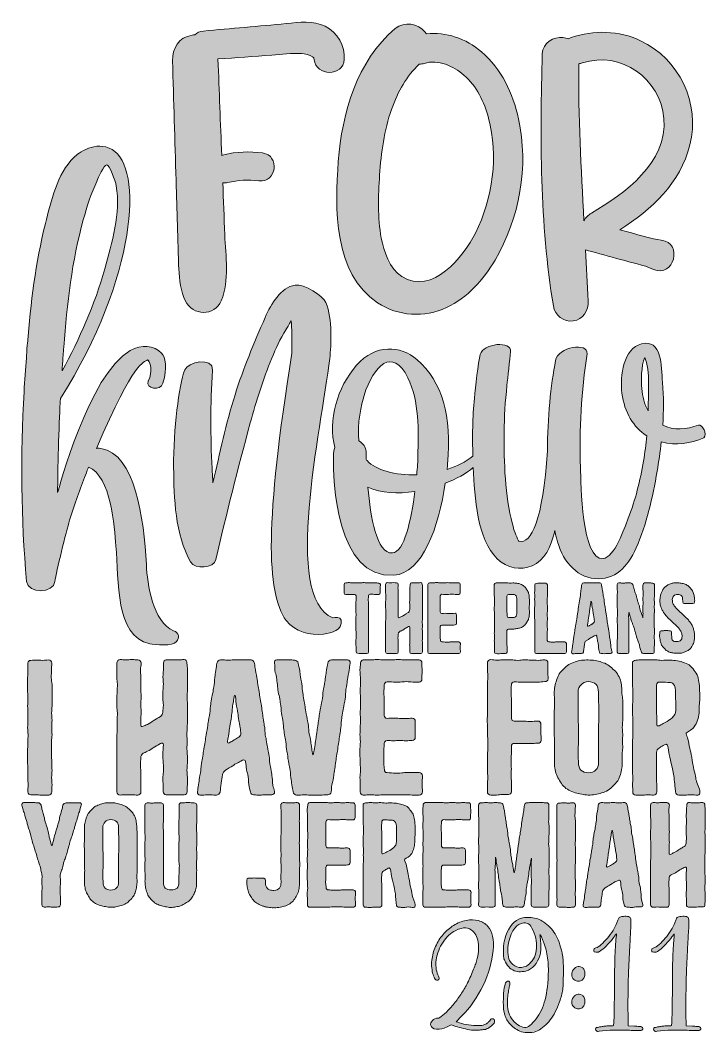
# Model space of a CAD drawing. Header units: inches. Extents: x 217 to 864, y -1016 to -62.
import ezdxf

# ---------------------------------------------------------------- set-up
doc = ezdxf.new("R2010")
doc.units = ezdxf.units.IN
doc.header["$MEASUREMENT"] = 0
doc.layers.add('Layer 1', color=7, linetype='Continuous')

# ---------------------------------------------------------------- blocks, each defined once
blk = doc.blocks.new('block 2')
at = {"layer": 'Layer 1', "true_color": 0x040404}
h = blk.add_hatch(color=18, dxfattribs=at)
h.dxf.hatch_style = 2
edge = h.paths.add_edge_path()
edge.add_spline(control_points=[(365.06, -267.53), (365.35, -277.13), (365.49, -286.75), (365.96, -296.34), (366.45, -306.06), (367.73, -317.81), (372.16, -326.58), (379.16, -340.45), (399.6, -341.35), (405.98, -326.25), (413.92, -307.47), (410.05, -283.89), (409.29, -264.07), (408.66, -247.71), (408.04, -231.35), (407.41, -214.99), (408.9, -215.32), (410.44, -215.36), (411.99, -214.98), (421.83, -212.57), (431.39, -211.87), (441.42, -213.2), (458.31, -215.42), (461.68, -189.29), (444.83, -186.99), (432.64, -185.33), (420.26, -185.79), (408.29, -188.67), (407.65, -188.82), (407.03, -189.02), (406.41, -189.24), (405.25, -158.96), (404.07, -128.67), (402.88, -98.39), (419.83, -97.16), (436.77, -95.94), (453.72, -94.72), (462.84, -94.06), (472.35, -92.61), (481.49, -93.19), (485.12, -93.42), (489.03, -94.19), (492.07, -96.36), (493.64, -97.49), (493.22, -97.07), (493.47, -99.01), (495.53, -114.69), (520.85, -115.33), (521.9, -98.87), (522.74, -85.83), (515.66, -73.44), (503.91, -67.5), (492.76, -61.86), (479.25, -63.75), (467.27, -64.94), (441.24, -67.52), (415.16, -69.69), (389.11, -72.05), (385.61, -72.36), (382.98, -73.69), (381.12, -75.58), (380.2, -75.59), (379.29, -75.65), (378.4, -75.82), (365.87, -78.16), (359.72, -88.04), (360.07, -100.14), (361.17, -137.64), (362.26, -175.15), (363.4, -212.65), (363.95, -230.95), (364.51, -249.24), (365.06, -267.53)], knot_values=[0, 0, 0, 0, 1, 1, 1, 2, 2, 2, 3, 3, 3, 4, 4, 4, 5, 5, 5, 6, 6, 6, 7, 7, 7, 8, 8, 8, 9, 9, 9, 10, 10, 10, 11, 11, 11, 12, 12, 12, 13, 13, 13, 14, 14, 14, 15, 15, 15, 16, 16, 16, 17, 17, 17, 18, 18, 18, 19, 19, 19, 20, 20, 20, 21, 21, 21, 22, 22, 22, 23, 23, 23, 24, 24, 24, 24], degree=3, periodic=1)
h = blk.add_hatch(color=18, dxfattribs=at)
h.dxf.hatch_style = 2
edge = h.paths.add_edge_path()
edge.add_spline(control_points=[(553.31, -328.25), (572.47, -340.95), (597.41, -342.48), (618.24, -332.75), (638.05, -323.5), (653.09, -306.49), (663.99, -287.91), (687.16, -248.46), (696.03, -199.71), (686.06, -154.8), (680.74, -130.8), (670.09, -107.84), (651.17, -91.59), (636.45, -78.96), (617.94, -72.7), (599.28, -74.71), (598.92, -74.16), (598.54, -73.61), (598.12, -73.08), (591.56, -64.78), (578.3, -62.79), (569.99, -69.78), (533.55, -100.45), (519.78, -149.07), (516.29, -194.92), (512.96, -238.76), (511.55, -300.57), (553.31, -328.25)], knot_values=[0, 0, 0, 0, 1, 1, 1, 2, 2, 2, 3, 3, 3, 4, 4, 4, 5, 5, 5, 6, 6, 6, 7, 7, 7, 8, 8, 8, 9, 9, 9, 9], degree=3, periodic=1)
edge = h.paths.add_edge_path()
edge.add_spline(control_points=[(555.23, -207.81), (556.61, -186.73), (559.47, -165.63), (566.48, -145.93), (572.48, -129.05), (580.87, -114.06), (592.46, -103.29), (594.07, -103.24), (595.7, -102.97), (597.32, -102.5), (610.65, -98.62), (624.61, -105.11), (634.61, -113.57), (646.55, -123.68), (653.88, -139.31), (657.9, -154.13), (667.56, -189.77), (661.79, -229.68), (645.51, -262.49), (634.35, -284.99), (604.93, -321.61), (576.2, -303.36), (564.65, -296.01), (559.2, -279.84), (556.82, -267.23), (553.12, -247.68), (553.93, -227.58), (555.23, -207.81)], knot_values=[0, 0, 0, 0, 1, 1, 1, 2, 2, 2, 3, 3, 3, 4, 4, 4, 5, 5, 5, 6, 6, 6, 7, 7, 7, 8, 8, 8, 9, 9, 9, 9], degree=3, periodic=1)
h = blk.add_hatch(color=18, dxfattribs=at)
h.dxf.hatch_style = 2
edge = h.paths.add_edge_path()
edge.add_spline(control_points=[(737.66, -345.32), (747.23, -343.97), (752.12, -335.6), (751.74, -326.64), (751.05, -310.47), (750.2, -294.32), (749.32, -278.17), (749.83, -278.42), (750.35, -278.63), (750.91, -278.79), (761.36, -281.67), (771.82, -284.56), (782.28, -287.44), (792.58, -290.28), (803.6, -292.39), (813.39, -296.71), (832.4, -305.09), (841.73, -271.65), (820.69, -269.21), (810.75, -268.06), (800.92, -264.59), (791.26, -262), (788.01, -261.13), (784.77, -260.26), (781.52, -259.39), (811.72, -240.33), (838.59, -215.36), (847.68, -179.41), (857.56, -140.32), (837.56, -98.35), (801.17, -81.15), (780.61, -71.44), (757.11, -70.98), (735.75, -78.12), (734.76, -78.45), (733.87, -78.94), (733.05, -79.53), (731.53, -78.82), (729.84, -78.31), (727.97, -78.07), (719.4, -76.97), (708.76, -83.63), (708.5, -93.06), (706.29, -172.25), (706.08, -252.93), (718.99, -331.24), (720.44, -340.06), (728.66, -346.58), (737.66, -345.32)], knot_values=[0, 0, 0, 0, 1, 1, 1, 2, 2, 2, 3, 3, 3, 4, 4, 4, 5, 5, 5, 6, 6, 6, 7, 7, 7, 8, 8, 8, 9, 9, 9, 10, 10, 10, 11, 11, 11, 12, 12, 12, 13, 13, 13, 14, 14, 14, 15, 15, 15, 16, 16, 16, 16], degree=3, periodic=1)
edge = h.paths.add_edge_path()
edge.add_spline(control_points=[(742.92, -102.8), (743.99, -102.66), (745.07, -102.44), (746.13, -102.09), (782.6, -90.18), (820.05, -116.89), (823.16, -154.39), (826.62, -196.08), (786.4, -225.25), (754.8, -243.68), (751.72, -245.48), (749.23, -248.02), (747.82, -251), (745.08, -201.65), (742.48, -152.33), (742.92, -102.8)], knot_values=[0, 0, 0, 0, 1, 1, 1, 2, 2, 2, 3, 3, 3, 4, 4, 4, 5, 5, 5, 5], degree=3, periodic=1)
h = blk.add_hatch(color=18, dxfattribs=at)
h.dxf.hatch_style = 2
edge = h.paths.add_edge_path()
edge.add_spline(control_points=[(249.13, -591.06), (250.62, -581.93), (259.75, -543.94), (263.1, -533.33), (268.13, -517.68), (273.16, -503.53), (278, -490.68), (278.93, -487.89), (280.79, -483.79), (280.79, -483.23), (302.21, -491.24), (305.19, -539.84), (306.68, -557.35), (309.47, -590.31), (305.93, -642.46), (338.52, -649.72), (343.55, -650.84), (360.13, -652.33), (363.85, -647.67), (367.02, -643.95), (366.09, -639.29), (361.06, -637.43), (341.32, -629.42), (336.48, -593.48), (335.36, -575.04), (332.94, -530.9), (325.12, -471.12), (292.52, -465.54), (290.1, -465.17), (289.17, -465.35), (288.24, -465.54), (324.74, -381.17), (332.75, -384.9), (336.48, -382.11), (336.66, -382.29), (336.85, -382.29), (337.03, -382.48), (339.46, -385.46), (341.5, -392.16), (337.22, -402.22), (334.24, -409.3), (348.95, -411.72), (351, -404.08), (355.66, -389.37), (353.24, -379.13), (349.7, -375.59), (342.44, -368.32), (331.07, -367.39), (320.09, -373.17), (280.61, -396.63), (253.04, -503.72), (251.74, -507.25), (251.74, -488.07), (253.04, -442.07), (254.16, -422.89), (254.16, -422.7), (254.16, -421.4), (254.35, -419.35), (254.35, -419.35), (254.53, -419.35), (254.53, -419.35), (254.53, -418.98), (254.53, -418.61), (254.53, -418.42), (326.6, -303.7), (332.56, -200.53), (303.14, -183.77), (287.5, -174.83), (271.11, -187.12), (267.01, -191.22), (251.37, -206.3), (245.41, -233.31), (240.19, -253.61), (231.07, -290.48), (226.41, -328.66), (223.25, -366.83), (223.06, -367.95), (223.06, -369.07), (222.87, -370.37), (222.69, -373.54), (222.5, -376.89), (222.31, -380.06), (221.38, -390.86), (220.64, -401.47), (220.08, -412.09), (216.54, -471.87), (217.29, -531.46), (222.5, -590.87), (223.62, -603.16), (248.2, -602.05), (249.13, -591.06)], knot_values=[0, 0, 0, 0, 1, 1, 1, 2, 2, 2, 3, 3, 3, 4, 4, 4, 5, 5, 5, 6, 6, 6, 7, 7, 7, 8, 8, 8, 9, 9, 9, 10, 10, 10, 11, 11, 11, 12, 12, 12, 13, 13, 13, 14, 14, 14, 15, 15, 15, 16, 16, 16, 17, 17, 17, 18, 18, 18, 19, 19, 19, 20, 20, 20, 21, 21, 21, 22, 22, 22, 23, 23, 23, 24, 24, 24, 25, 25, 25, 26, 26, 26, 27, 27, 27, 28, 28, 28, 29, 29, 29, 30, 30, 30, 30], degree=3, periodic=1)
edge = h.paths.add_edge_path()
edge.add_spline(control_points=[(256.95, -378.01), (257.14, -375.4), (257.33, -372.79), (257.51, -370), (260.49, -329.4), (265.33, -288.43), (275.95, -249.88), (279.3, -237.59), (283.4, -225.48), (288.61, -213.75), (290.29, -210.03), (295.32, -198.48), (298.11, -198.11), (300.53, -197.74), (306.31, -213.57), (307.05, -218.03), (311.33, -242.99), (302.95, -272.23), (296.25, -296.07), (286.75, -330.33), (272.41, -361.81), (256.02, -392.53), (256.21, -387.69), (256.58, -382.85), (256.95, -378.01)], knot_values=[0, 0, 0, 0, 1, 1, 1, 2, 2, 2, 3, 3, 3, 4, 4, 4, 5, 5, 5, 6, 6, 6, 7, 7, 7, 8, 8, 8, 8], degree=3, periodic=1)
h = blk.add_hatch(color=18, dxfattribs=at)
h.dxf.hatch_style = 2
edge = h.paths.add_edge_path()
edge.add_spline(control_points=[(467.02, -627.93), (475.78, -638.17), (489.19, -642.27), (502.41, -640.6), (510.04, -639.66), (520.29, -636.87), (518.98, -627.56), (518.43, -624.21), (513.02, -624.77), (510.98, -625.33), (463.86, -605.21), (499.8, -450.08), (508.18, -380.62), (509.67, -367.95), (510.79, -343.93), (504.64, -327.91), (502.22, -321.95), (483.79, -310.03), (475.59, -311.52), (462, -314.13), (453.24, -328.84), (447.29, -342.25), (436.86, -366.09), (426.8, -390.11), (418.98, -414.88), (410.41, -442.07), (404.64, -470.01), (398.12, -497.94), (397.93, -493.47), (397.56, -489), (397.37, -484.53), (395.7, -453.81), (395.7, -425.13), (397.75, -391.79), (398.49, -378.94), (374.1, -384.15), (371.49, -391.42), (366.09, -406.69), (360.87, -446.91), (361.06, -483.42), (361.43, -512.66), (362.36, -546.36), (377.08, -572.62), (380.99, -579.7), (399.05, -578.77), (400.91, -570.39), (410.78, -527.37), (421.77, -483.97), (433.32, -441.51), (439.09, -420.84), (445.24, -400.17), (453.62, -380.43), (457.53, -371.3), (461.44, -362.37), (466.84, -353.8), (467.96, -351.94), (469.82, -348.77), (471.87, -345.23), (471.87, -345.98), (471.87, -346.72), (472.05, -347.47), (472.61, -356.78), (472.61, -366.28), (472.61, -375.77), (447.1, -535), (448.22, -600.18), (467.02, -627.93)], knot_values=[0, 0, 0, 0, 1, 1, 1, 2, 2, 2, 3, 3, 3, 4, 4, 4, 5, 5, 5, 6, 6, 6, 7, 7, 7, 8, 8, 8, 9, 9, 9, 10, 10, 10, 11, 11, 11, 12, 12, 12, 13, 13, 13, 14, 14, 14, 15, 15, 15, 16, 16, 16, 17, 17, 17, 18, 18, 18, 19, 19, 19, 20, 20, 20, 21, 21, 21, 22, 22, 22, 22], degree=3, periodic=1)
h = blk.add_hatch(color=18, dxfattribs=at)
h.dxf.hatch_style = 2
edge = h.paths.add_edge_path()
edge.add_spline(control_points=[(686.41, -553.07), (686.41, -552.88), (686.41, -552.88), (686.22, -552.69), (683.62, -548.04), (681.75, -542.27), (680.45, -536.86), (673.37, -509.86), (672.25, -478.95), (672.63, -450.45), (672.63, -435.93), (673.56, -421.03), (675.23, -406.32), (675.98, -399.24), (677.66, -381.73), (678.59, -374.47), (680.26, -363.67), (652.33, -366.46), (650.09, -376.89), (648.04, -384.71), (645.44, -407.99), (644.51, -418.05), (642.75, -436.3), (642.5, -454.55), (643.09, -472.8), (636.43, -478.34), (627.78, -482.43), (618.81, -485.28), (618.99, -483.6), (619.18, -481.93), (619.18, -480.44), (623.28, -434.44), (614.71, -403.15), (590.31, -381.73), (575.04, -368.32), (551.2, -367.02), (533.51, -387.13), (515.26, -407.99), (506.14, -439.09), (513.03, -464.79), (512.28, -466.84), (511.72, -469.45), (511.72, -472.43), (511.17, -496.08), (514.52, -588.64), (568.52, -585.1), (595.71, -583.42), (610.99, -539.47), (617.13, -498.31), (627.7, -494.18), (636.51, -489.34), (643.52, -483.55), (644.79, -512.38), (647.11, -550.99), (666.11, -569.64), (675.05, -578.58), (688.27, -580.82), (699.07, -576.16), (710.8, -571.13), (716.76, -558.28), (719.93, -544.87), (720.12, -544.31), (720.12, -543.76), (720.3, -543.01), (720.86, -545.25), (721.23, -547.48), (721.79, -549.71), (726.82, -570.2), (739.3, -586.59), (758.11, -588.26), (776.73, -589.94), (788.84, -577.65), (797.03, -559.21), (806.9, -537.42), (812.49, -511.54), (816.77, -487.14), (818.26, -478.2), (819.75, -468.89), (820.68, -459.39), (835.02, -463.12), (848.06, -460.7), (860.72, -455.67), (864.45, -452.32), (859.23, -442.26), (855.69, -443.75), (844.33, -447.47), (832.42, -448.96), (821.99, -443.56), (822.92, -430.34), (822.92, -416.75), (821.8, -403.34), (820.5, -387.51), (821.61, -361.99), (801.87, -367.02), (785.3, -371.3), (781.57, -396.82), (783.62, -413.58), (785.86, -431.64), (794.42, -445.61), (806.9, -453.62), (806.34, -461.63), (805.22, -469.45), (803.92, -477.46), (800.75, -495.89), (796.29, -514.14), (789.58, -531.28), (785.86, -541.15), (776.54, -568.34), (765.74, -569.46), (745.63, -571.32), (744.89, -498.5), (744.51, -483.6), (743.02, -447.85), (745.44, -411.72), (750.66, -376.33), (752.33, -365.16), (723.1, -369.81), (721.05, -382.66), (716.58, -405.76), (713.41, -437.04), (713.41, -467.96), (708.76, -533.51), (698.7, -555.86), (686.41, -553.07)], knot_values=[0, 0, 0, 0, 1, 1, 1, 2, 2, 2, 3, 3, 3, 4, 4, 4, 5, 5, 5, 6, 6, 6, 7, 7, 7, 8, 8, 8, 9, 9, 9, 10, 10, 10, 11, 11, 11, 12, 12, 12, 13, 13, 13, 14, 14, 14, 15, 15, 15, 16, 16, 16, 17, 17, 17, 18, 18, 18, 19, 19, 19, 20, 20, 20, 21, 21, 21, 22, 22, 22, 23, 23, 23, 24, 24, 24, 25, 25, 25, 26, 26, 26, 27, 27, 27, 28, 28, 28, 29, 29, 29, 30, 30, 30, 31, 31, 31, 32, 32, 32, 33, 33, 33, 34, 34, 34, 35, 35, 35, 36, 36, 36, 37, 37, 37, 38, 38, 38, 39, 39, 39, 40, 40, 40, 41, 41, 41, 41], degree=3, periodic=1)
edge = h.paths.add_edge_path()
edge.add_spline(control_points=[(567.22, -564.06), (552.51, -564.99), (546.55, -530.16), (544.13, -502.04), (556.6, -507.63), (572.25, -508.56), (588.45, -506.14), (585.1, -533.14), (578.39, -563.31), (567.22, -564.06)], knot_values=[0, 0, 0, 0, 1, 1, 1, 2, 2, 2, 3, 3, 3, 3], degree=3, periodic=1)
edge = h.paths.add_edge_path()
edge.add_spline(control_points=[(591.24, -472.8), (591.24, -477.27), (590.87, -483.42), (590.13, -490.31), (569.83, -491.05), (551.58, -486.02), (543.38, -477.08), (543.01, -476.71), (542.82, -476.34), (542.45, -475.97), (542.45, -472.61), (542.45, -470.01), (542.45, -468.52), (542.26, -464.42), (539.66, -460.88), (535.75, -458.46), (533.7, -442.45), (538.17, -423.64), (540.59, -415.63), (549.53, -387.13), (567.41, -369.63), (581.93, -399.05), (592.55, -420.28), (591.99, -449.52), (591.24, -472.8)], knot_values=[0, 0, 0, 0, 1, 1, 1, 2, 2, 2, 3, 3, 3, 4, 4, 4, 5, 5, 5, 6, 6, 6, 7, 7, 7, 8, 8, 8, 8], degree=3, periodic=1)
edge = h.paths.add_edge_path()
edge.add_spline(control_points=[(802.24, -408.92), (801.69, -403.34), (801.5, -387.13), (805.22, -379.68), (810.44, -391.23), (808.39, -418.61), (808.2, -427.55), (808.2, -428.29), (808.2, -429.22), (808.2, -429.97), (804.67, -423.82), (802.8, -416.56), (802.24, -408.92)], knot_values=[0, 0, 0, 0, 1, 1, 1, 2, 2, 2, 3, 3, 3, 4, 4, 4, 4], degree=3, periodic=1)
h = blk.add_hatch(color=18, dxfattribs=at)
h.dxf.hatch_style = 2
edge = h.paths.add_edge_path()
edge.add_spline(control_points=[(540.27, -658.92), (541.79, -658.92), (541.79, -658.92), (543.22, -658.92), (543.99, -658.92), (544.75, -658.15), (544.75, -657.39), (544.75, -655.67), (544.85, -655.67), (544.85, -653.86), (544.85, -652.14), (544.66, -652.14), (544.66, -650.32), (544.66, -648.61), (544.75, -648.61), (544.75, -646.79), (544.75, -645.07), (544.66, -645.07), (544.66, -643.35), (544.66, -641.54), (544.75, -641.54), (544.75, -639.82), (544.75, -638.01), (544.85, -638.01), (544.85, -636.29), (544.85, -634.48), (544.66, -634.48), (544.66, -632.76), (544.66, -630.94), (544.75, -630.94), (544.75, -629.23), (544.75, -627.51), (544.85, -627.51), (544.85, -625.69), (544.85, -623.98), (544.75, -623.98), (544.75, -622.16), (544.75, -620.44), (544.75, -620.44), (544.75, -618.73), (544.75, -616.91), (544.75, -616.91), (544.75, -615.19), (544.75, -613.38), (544.66, -613.38), (544.66, -611.66), (544.66, -609.85), (544.56, -609.85), (544.56, -608.13), (544.56, -606.41), (544.66, -606.41), (544.66, -604.6), (544.66, -603.83), (545.32, -603.07), (546.18, -603.07), (548.19, -603.07), (548.19, -603.07), (550.29, -603.16), (552.39, -603.16), (552.39, -603.26), (554.39, -603.26), (555.16, -603.26), (555.63, -602.5), (555.63, -601.73), (555.63, -599.73), (555.73, -599.73), (555.73, -597.72), (555.73, -595.72), (556.02, -595.72), (556.02, -593.71), (556.02, -592.95), (555.16, -592.47), (554.39, -592.47), (552.68, -592.47), (552.68, -592.28), (550.96, -592.28), (549.24, -592.28), (549.24, -592.19), (547.42, -592.19), (545.71, -592.19), (545.71, -592.38), (543.99, -592.38), (542.27, -592.38), (542.27, -592.09), (540.55, -592.09), (538.83, -592.09), (538.83, -592.19), (537.11, -592.19), (535.4, -592.19), (535.4, -592.19), (533.68, -592.19), (531.86, -592.19), (531.86, -592.38), (530.15, -592.38), (528.43, -592.38), (528.43, -592.09), (526.71, -592.09), (524.99, -592.09), (524.99, -592.19), (523.27, -592.19), (522.41, -592.19), (521.74, -592.95), (521.74, -593.71), (521.74, -595.72), (521.65, -595.72), (521.65, -597.72), (521.65, -599.73), (521.74, -599.73), (521.74, -601.73), (521.74, -602.5), (522.41, -603.36), (523.27, -603.36), (525.28, -603.36), (525.28, -603.26), (527.38, -603.26), (529.48, -603.26), (529.48, -603.16), (531.48, -603.16), (532.34, -603.16), (533.01, -603.83), (533.01, -604.6), (533.01, -606.41), (533.01, -606.41), (533.01, -608.13), (533.01, -609.94), (532.82, -609.94), (532.82, -611.66), (532.82, -613.38), (532.82, -613.38), (532.82, -615.19), (532.82, -616.91), (532.82, -616.91), (532.82, -618.73), (532.82, -620.44), (533.01, -620.44), (533.01, -622.26), (533.01, -623.98), (532.82, -623.98), (532.82, -625.69), (532.82, -627.51), (532.82, -627.51), (532.82, -629.23), (532.82, -631.04), (532.82, -631.04), (532.82, -632.76), (532.82, -634.57), (532.82, -634.57), (532.82, -636.29), (532.82, -638.01), (533.1, -638.01), (533.1, -639.82), (533.1, -641.54), (533.1, -641.54), (533.1, -643.35), (533.1, -645.07), (532.91, -645.07), (532.91, -646.89), (532.91, -648.61), (532.82, -648.61), (532.82, -650.32), (532.82, -652.14), (533.1, -652.14), (533.1, -653.86), (533.1, -655.67), (533.01, -655.67), (533.01, -657.39), (533.01, -658.15), (533.58, -658.72), (534.44, -658.72), (535.87, -658.72), (535.87, -658.82), (537.3, -658.82), (538.83, -658.82), (538.83, -658.92), (540.27, -658.92)], knot_values=[0, 0, 0, 0, 1, 1, 1, 2, 2, 2, 3, 3, 3, 4, 4, 4, 5, 5, 5, 6, 6, 6, 7, 7, 7, 8, 8, 8, 9, 9, 9, 10, 10, 10, 11, 11, 11, 12, 12, 12, 13, 13, 13, 14, 14, 14, 15, 15, 15, 16, 16, 16, 17, 17, 17, 18, 18, 18, 19, 19, 19, 20, 20, 20, 21, 21, 21, 22, 22, 22, 23, 23, 23, 24, 24, 24, 25, 25, 25, 26, 26, 26, 27, 27, 27, 28, 28, 28, 29, 29, 29, 30, 30, 30, 31, 31, 31, 32, 32, 32, 33, 33, 33, 34, 34, 34, 35, 35, 35, 36, 36, 36, 37, 37, 37, 38, 38, 38, 39, 39, 39, 40, 40, 40, 41, 41, 41, 42, 42, 42, 43, 43, 43, 44, 44, 44, 45, 45, 45, 46, 46, 46, 47, 47, 47, 48, 48, 48, 49, 49, 49, 50, 50, 50, 51, 51, 51, 52, 52, 52, 53, 53, 53, 54, 54, 54, 55, 55, 55, 56, 56, 56, 57, 57, 57, 58, 58, 58, 58], degree=3, periodic=1)
h = blk.add_hatch(color=18, dxfattribs=at)
h.dxf.hatch_style = 2
edge = h.paths.add_edge_path()
edge.add_spline(control_points=[(595.44, -593.71), (595.44, -592.95), (594.97, -592.09), (594.11, -592.09), (592.67, -592.09), (592.67, -592.28), (591.15, -592.28), (589.62, -592.28), (589.62, -592.28), (588.09, -592.28), (586.66, -592.28), (586.66, -592.19), (585.13, -592.19), (584.37, -592.19), (583.89, -592.95), (583.89, -593.71), (583.89, -595.43), (583.8, -595.43), (583.8, -597.25), (583.8, -598.96), (583.61, -598.96), (583.61, -600.68), (583.61, -602.4), (583.8, -602.4), (583.8, -604.21), (583.8, -605.93), (583.61, -605.93), (583.61, -607.65), (583.61, -609.37), (583.51, -609.37), (583.51, -611.09), (583.51, -612.9), (583.8, -612.9), (583.8, -614.62), (583.8, -616.34), (583.51, -616.34), (583.51, -618.06), (583.51, -618.92), (583.03, -619.78), (582.36, -620.16), (580.93, -620.92), (580.93, -621.02), (579.6, -621.87), (578.16, -622.64), (578.26, -622.83), (576.83, -623.59), (575.4, -624.45), (575.3, -624.26), (573.87, -625.03), (573.1, -625.41), (572.72, -625.22), (572.72, -624.45), (572.72, -622.73), (572.72, -622.73), (572.72, -621.02), (572.72, -619.3), (572.82, -619.3), (572.82, -617.58), (572.82, -615.86), (572.63, -615.86), (572.63, -614.24), (572.63, -612.52), (572.82, -612.52), (572.82, -610.8), (572.82, -609.08), (572.72, -609.08), (572.72, -607.36), (572.72, -605.65), (572.63, -605.65), (572.63, -603.93), (572.63, -602.21), (572.63, -602.21), (572.63, -600.59), (572.63, -598.87), (572.53, -598.87), (572.53, -597.15), (572.53, -595.43), (572.82, -595.43), (572.82, -593.71), (572.82, -592.95), (571.96, -592.19), (571.19, -592.19), (569.76, -592.19), (569.76, -592.09), (568.23, -592.09), (566.8, -592.09), (566.8, -592.28), (565.28, -592.28), (563.84, -592.28), (563.84, -592.09), (562.41, -592.09), (561.55, -592.09), (560.79, -592.95), (560.79, -593.71), (560.79, -595.53), (560.79, -595.53), (560.79, -597.25), (560.79, -599.06), (560.79, -599.06), (560.79, -600.78), (560.79, -602.59), (561.08, -602.59), (561.08, -604.31), (561.08, -606.12), (560.98, -606.12), (560.98, -607.94), (560.98, -609.66), (560.79, -609.66), (560.79, -611.47), (560.79, -613.19), (560.79, -613.19), (560.79, -615), (560.79, -616.72), (561.08, -616.72), (561.08, -618.53), (561.08, -620.25), (560.98, -620.25), (560.98, -622.07), (560.98, -623.78), (560.98, -623.78), (560.98, -625.6), (560.98, -627.32), (560.88, -627.32), (560.88, -629.13), (560.88, -630.85), (560.88, -630.85), (560.88, -632.66), (560.88, -634.38), (560.79, -634.38), (560.79, -636.19), (560.79, -637.91), (560.79, -637.91), (560.79, -639.73), (560.79, -641.45), (560.79, -641.45), (560.79, -643.26), (560.79, -645.07), (560.88, -645.07), (560.88, -646.79), (560.88, -648.61), (560.79, -648.61), (560.79, -650.32), (560.79, -652.14), (560.88, -652.14), (560.88, -653.86), (560.88, -655.67), (560.88, -655.67), (560.88, -657.39), (560.88, -658.25), (561.55, -659.01), (562.41, -659.01), (563.84, -659.01), (563.84, -658.82), (565.28, -658.82), (566.8, -658.82), (566.8, -658.92), (568.23, -658.92), (569.76, -658.92), (569.76, -659.01), (571.19, -659.01), (571.96, -659.01), (572.72, -658.25), (572.72, -657.39), (572.72, -655.77), (572.72, -655.77), (572.72, -654.05), (572.72, -652.33), (572.72, -652.33), (572.72, -650.71), (572.72, -648.99), (572.63, -648.99), (572.63, -647.36), (572.63, -645.65), (572.53, -645.65), (572.53, -644.02), (572.53, -642.3), (572.63, -642.3), (572.63, -640.59), (572.63, -639.82), (573.2, -638.77), (573.87, -638.39), (575.3, -637.63), (575.4, -637.72), (576.83, -636.96), (578.26, -636.1), (578.16, -636), (579.6, -635.14), (581.03, -634.38), (580.93, -634.29), (582.36, -633.52), (583.03, -633.05), (583.8, -633.43), (583.8, -634.29), (583.8, -635.91), (583.61, -635.91), (583.61, -637.63), (583.61, -639.25), (583.61, -639.25), (583.61, -640.87), (583.61, -642.59), (583.8, -642.59), (583.8, -644.21), (583.8, -645.84), (583.8, -645.84), (583.8, -647.46), (583.8, -649.18), (583.51, -649.18), (583.51, -650.8), (583.51, -652.42), (583.7, -652.42), (583.7, -654.14), (583.7, -655.77), (583.7, -655.77), (583.7, -657.39), (583.7, -658.25), (584.37, -658.92), (585.13, -658.92), (586.66, -658.92), (586.66, -658.92), (588.09, -658.92), (589.62, -658.92), (589.62, -658.82), (591.15, -658.82), (592.67, -658.82), (592.67, -658.82), (594.11, -658.82), (594.97, -658.82), (595.54, -658.25), (595.54, -657.39), (595.54, -655.67), (595.63, -655.67), (595.63, -653.86), (595.63, -652.14), (595.63, -652.14), (595.63, -650.32), (595.63, -648.51), (595.44, -648.51), (595.44, -646.79), (595.44, -644.98), (595.63, -644.98), (595.63, -643.26), (595.63, -641.45), (595.63, -641.45), (595.63, -639.73), (595.63, -637.91), (595.44, -637.91), (595.44, -636.19), (595.44, -634.38), (595.54, -634.38), (595.54, -632.66), (595.54, -630.85), (595.44, -630.85), (595.44, -629.13), (595.44, -627.32), (595.54, -627.32), (595.54, -625.6), (595.54, -623.78), (595.73, -623.78), (595.73, -622.07), (595.73, -620.25), (595.63, -620.25), (595.63, -618.53), (595.63, -616.72), (595.73, -616.72), (595.73, -615), (595.73, -613.19), (595.54, -613.19), (595.54, -611.37), (595.54, -609.66), (595.63, -609.66), (595.63, -607.84), (595.63, -606.12), (595.73, -606.12), (595.73, -604.31), (595.73, -602.59), (595.63, -602.59), (595.63, -600.78), (595.63, -599.06), (595.73, -599.06), (595.73, -597.25), (595.73, -595.53), (595.44, -595.53), (595.44, -593.71)], knot_values=[0, 0, 0, 0, 1, 1, 1, 2, 2, 2, 3, 3, 3, 4, 4, 4, 5, 5, 5, 6, 6, 6, 7, 7, 7, 8, 8, 8, 9, 9, 9, 10, 10, 10, 11, 11, 11, 12, 12, 12, 13, 13, 13, 14, 14, 14, 15, 15, 15, 16, 16, 16, 17, 17, 17, 18, 18, 18, 19, 19, 19, 20, 20, 20, 21, 21, 21, 22, 22, 22, 23, 23, 23, 24, 24, 24, 25, 25, 25, 26, 26, 26, 27, 27, 27, 28, 28, 28, 29, 29, 29, 30, 30, 30, 31, 31, 31, 32, 32, 32, 33, 33, 33, 34, 34, 34, 35, 35, 35, 36, 36, 36, 37, 37, 37, 38, 38, 38, 39, 39, 39, 40, 40, 40, 41, 41, 41, 42, 42, 42, 43, 43, 43, 44, 44, 44, 45, 45, 45, 46, 46, 46, 47, 47, 47, 48, 48, 48, 49, 49, 49, 50, 50, 50, 51, 51, 51, 52, 52, 52, 53, 53, 53, 54, 54, 54, 55, 55, 55, 56, 56, 56, 57, 57, 57, 58, 58, 58, 59, 59, 59, 60, 60, 60, 61, 61, 61, 62, 62, 62, 63, 63, 63, 64, 64, 64, 65, 65, 65, 66, 66, 66, 67, 67, 67, 68, 68, 68, 69, 69, 69, 70, 70, 70, 71, 71, 71, 72, 72, 72, 73, 73, 73, 74, 74, 74, 75, 75, 75, 76, 76, 76, 77, 77, 77, 78, 78, 78, 79, 79, 79, 80, 80, 80, 81, 81, 81, 82, 82, 82, 83, 83, 83, 84, 84, 84, 85, 85, 85, 86, 86, 86, 87, 87, 87, 88, 88, 88, 89, 89, 89, 90, 90, 90, 91, 91, 91, 92, 92, 92, 93, 93, 93, 94, 94, 94, 94], degree=3, periodic=1)
h = blk.add_hatch(color=18, dxfattribs=at)
h.dxf.hatch_style = 2
edge = h.paths.add_edge_path()
edge.add_spline(control_points=[(629.71, -647.84), (628.18, -647.84), (628.18, -647.84), (626.56, -647.84), (624.94, -647.84), (624.94, -647.84), (623.41, -647.84), (621.79, -647.84), (621.79, -648.13), (620.17, -648.13), (618.64, -648.13), (618.64, -648.13), (617.02, -648.13), (615.49, -648.13), (615.49, -647.94), (613.86, -647.94), (613.1, -647.94), (612.53, -647.36), (612.53, -646.51), (612.53, -644.88), (612.24, -644.88), (612.24, -643.26), (612.24, -641.64), (612.34, -641.64), (612.34, -640.01), (612.34, -638.39), (612.34, -638.39), (612.34, -636.77), (612.34, -635.14), (612.43, -635.14), (612.43, -633.52), (612.43, -632.66), (613.1, -632.09), (613.86, -632.09), (615.39, -632.09), (615.39, -632.19), (617.02, -632.19), (618.54, -632.19), (618.54, -632.09), (620.07, -632.09), (621.69, -632.09), (621.69, -632.19), (623.22, -632.19), (624.75, -632.19), (624.75, -632), (626.28, -632), (627.14, -632), (627.8, -631.42), (627.8, -630.56), (627.8, -628.56), (627.8, -628.56), (627.8, -626.65), (627.8, -624.64), (627.8, -624.64), (627.8, -622.64), (627.8, -621.87), (627.14, -621.02), (626.28, -621.02), (624.75, -621.02), (624.75, -621.21), (623.22, -621.21), (621.6, -621.21), (621.6, -621.11), (620.07, -621.11), (618.54, -621.11), (618.54, -621.02), (617.02, -621.02), (615.39, -621.02), (615.39, -621.11), (613.86, -621.11), (613.1, -621.11), (612.43, -620.54), (612.43, -619.68), (612.43, -617.87), (612.43, -617.87), (612.43, -615.96), (612.43, -614.05), (612.43, -614.05), (612.43, -612.14), (612.43, -610.23), (612.34, -610.23), (612.34, -608.41), (612.34, -606.51), (612.43, -606.51), (612.43, -604.6), (612.43, -603.83), (613.1, -603.07), (613.86, -603.07), (615.49, -603.07), (615.49, -603.16), (617.02, -603.16), (618.64, -603.16), (618.64, -603.16), (620.26, -603.16), (621.79, -603.16), (621.79, -602.97), (623.41, -602.97), (624.94, -602.97), (624.94, -603.16), (626.56, -603.16), (628.18, -603.16), (628.18, -603.26), (629.71, -603.26), (630.57, -603.26), (631.05, -602.5), (631.05, -601.64), (631.05, -599.73), (631.14, -599.73), (631.14, -597.72), (631.14, -595.72), (631.05, -595.72), (631.05, -593.71), (631.05, -592.95), (630.57, -592.28), (629.71, -592.28), (627.99, -592.28), (627.99, -592.19), (626.28, -592.19), (624.56, -592.19), (624.56, -592.28), (622.84, -592.28), (621.12, -592.28), (621.12, -592.09), (619.4, -592.09), (617.68, -592.09), (617.68, -592.28), (615.96, -592.28), (614.15, -592.28), (614.15, -592.19), (612.43, -592.19), (610.71, -592.19), (610.71, -592.09), (609, -592.09), (607.28, -592.09), (607.28, -592.19), (605.56, -592.19), (603.84, -592.19), (603.84, -592.19), (602.12, -592.19), (601.36, -592.19), (600.79, -592.95), (600.79, -593.71), (600.79, -595.53), (600.5, -595.53), (600.5, -597.25), (600.5, -599.06), (600.69, -599.06), (600.69, -600.78), (600.69, -602.59), (600.69, -602.59), (600.69, -604.31), (600.69, -606.12), (600.6, -606.12), (600.6, -607.94), (600.6, -609.66), (600.79, -609.66), (600.79, -611.47), (600.79, -613.19), (600.79, -613.19), (600.79, -615), (600.79, -616.72), (600.6, -616.72), (600.6, -618.53), (600.6, -620.25), (600.79, -620.25), (600.79, -622.07), (600.79, -623.78), (600.6, -623.78), (600.6, -625.6), (600.6, -627.32), (600.5, -627.32), (600.5, -629.13), (600.5, -630.85), (600.69, -630.85), (600.69, -632.66), (600.69, -634.38), (600.5, -634.38), (600.5, -636.19), (600.5, -637.91), (600.5, -637.91), (600.5, -639.73), (600.5, -641.45), (600.6, -641.45), (600.6, -643.26), (600.6, -645.07), (600.79, -645.07), (600.79, -646.79), (600.79, -648.61), (600.5, -648.61), (600.5, -650.32), (600.5, -652.14), (600.6, -652.14), (600.6, -653.86), (600.6, -655.67), (600.6, -655.67), (600.6, -657.39), (600.6, -658.25), (601.36, -659.01), (602.12, -659.01), (603.84, -659.01), (603.84, -658.92), (605.56, -658.92), (607.28, -658.92), (607.28, -659.01), (609, -659.01), (610.71, -659.01), (610.71, -658.92), (612.53, -658.92), (614.25, -658.92), (614.25, -658.82), (615.96, -658.82), (617.68, -658.82), (617.68, -658.82), (619.4, -658.82), (621.12, -658.82), (621.12, -658.82), (622.84, -658.82), (624.56, -658.82), (624.56, -659.01), (626.28, -659.01), (627.99, -659.01), (627.99, -659.01), (629.71, -659.01), (630.57, -659.01), (631.34, -658.25), (631.34, -657.39), (631.34, -655.38), (631.14, -655.38), (631.14, -653.47), (631.14, -651.47), (631.34, -651.47), (631.34, -649.46), (631.34, -648.7), (630.57, -647.84), (629.71, -647.84)], knot_values=[0, 0, 0, 0, 1, 1, 1, 2, 2, 2, 3, 3, 3, 4, 4, 4, 5, 5, 5, 6, 6, 6, 7, 7, 7, 8, 8, 8, 9, 9, 9, 10, 10, 10, 11, 11, 11, 12, 12, 12, 13, 13, 13, 14, 14, 14, 15, 15, 15, 16, 16, 16, 17, 17, 17, 18, 18, 18, 19, 19, 19, 20, 20, 20, 21, 21, 21, 22, 22, 22, 23, 23, 23, 24, 24, 24, 25, 25, 25, 26, 26, 26, 27, 27, 27, 28, 28, 28, 29, 29, 29, 30, 30, 30, 31, 31, 31, 32, 32, 32, 33, 33, 33, 34, 34, 34, 35, 35, 35, 36, 36, 36, 37, 37, 37, 38, 38, 38, 39, 39, 39, 40, 40, 40, 41, 41, 41, 42, 42, 42, 43, 43, 43, 44, 44, 44, 45, 45, 45, 46, 46, 46, 47, 47, 47, 48, 48, 48, 49, 49, 49, 50, 50, 50, 51, 51, 51, 52, 52, 52, 53, 53, 53, 54, 54, 54, 55, 55, 55, 56, 56, 56, 57, 57, 57, 58, 58, 58, 59, 59, 59, 60, 60, 60, 61, 61, 61, 62, 62, 62, 63, 63, 63, 64, 64, 64, 65, 65, 65, 66, 66, 66, 67, 67, 67, 68, 68, 68, 69, 69, 69, 70, 70, 70, 71, 71, 71, 72, 72, 72, 73, 73, 73, 74, 74, 74, 75, 75, 75, 76, 76, 76, 77, 77, 77, 78, 78, 78, 78], degree=3, periodic=1)
h = blk.add_hatch(color=18, dxfattribs=at)
h.dxf.hatch_style = 2
edge = h.paths.add_edge_path()
edge.add_spline(control_points=[(663.5, -650.42), (663.5, -652.23), (663.41, -652.23), (663.41, -653.95), (663.41, -655.77), (663.5, -655.77), (663.5, -657.48), (663.5, -658.34), (664.08, -659.01), (664.94, -659.01), (666.37, -659.01), (666.37, -659.11), (667.9, -659.11), (669.33, -659.11), (669.33, -658.92), (670.76, -658.92), (672.29, -658.92), (672.29, -659.01), (673.72, -659.01), (674.58, -659.01), (675.34, -658.34), (675.34, -657.48), (675.34, -655.86), (675.34, -655.86), (675.34, -654.14), (675.34, -652.42), (675.25, -652.42), (675.25, -650.8), (675.25, -649.08), (675.25, -649.08), (675.25, -647.36), (675.25, -645.74), (675.25, -645.74), (675.25, -644.02), (675.25, -642.3), (675.05, -642.3), (675.05, -640.68), (675.05, -638.96), (675.25, -638.96), (675.25, -637.34), (675.25, -636.48), (675.82, -635.81), (676.68, -635.81), (678.68, -635.81), (678.68, -635.91), (680.88, -635.91), (682.12, -635.91), (683.26, -635.62), (684.41, -635.43), (685.75, -635.24), (686.89, -635.05), (688.04, -634.67), (689.18, -634.19), (690.33, -633.62), (691.19, -632.85), (692.24, -632.09), (692.91, -631.04), (693.58, -629.99), (694.24, -629.03), (694.91, -628.08), (695.39, -626.84), (695.77, -625.79), (695.96, -624.55), (696.15, -623.21), (696.34, -622.07), (696.34, -620.92), (696.34, -619.58), (696.34, -617.77), (696.15, -617.77), (696.15, -615.96), (696.15, -614.05), (696.44, -614.05), (696.44, -612.33), (696.44, -610.42), (696.34, -610.42), (696.34, -608.61), (696.34, -607.36), (696.25, -606.12), (696.15, -604.98), (695.96, -603.64), (695.77, -602.5), (695.39, -601.35), (694.91, -600.11), (694.24, -599.06), (693.58, -598.1), (692.91, -597.05), (692.24, -596.1), (691.28, -595.34), (690.33, -594.57), (689.18, -594), (688.04, -593.52), (686.99, -593.04), (685.75, -592.85), (684.51, -592.66), (683.36, -592.47), (682.12, -592.38), (680.88, -592.38), (679.26, -592.38), (679.26, -592.47), (677.63, -592.47), (676.01, -592.47), (676.01, -592.19), (674.48, -592.19), (672.86, -592.19), (672.86, -592.28), (671.24, -592.28), (669.71, -592.28), (669.71, -592.19), (668.09, -592.19), (666.46, -592.19), (666.46, -592.38), (664.94, -592.38), (664.08, -592.38), (663.31, -593.04), (663.31, -593.81), (663.31, -595.62), (663.31, -595.62), (663.31, -597.34), (663.31, -599.15), (663.31, -599.15), (663.31, -600.97), (663.31, -602.69), (663.31, -602.69), (663.31, -604.5), (663.31, -606.22), (663.6, -606.22), (663.6, -607.94), (663.6, -609.75), (663.6, -609.75), (663.6, -611.57), (663.6, -613.28), (663.31, -613.28), (663.31, -615.1), (663.31, -616.82), (663.31, -616.82), (663.31, -618.63), (663.31, -620.35), (663.6, -620.35), (663.6, -622.16), (663.6, -623.88), (663.5, -623.88), (663.5, -625.69), (663.5, -627.41), (663.6, -627.41), (663.6, -629.23), (663.6, -630.94), (663.41, -630.94), (663.41, -632.76), (663.41, -634.48), (663.41, -634.48), (663.41, -636.29), (663.41, -638.01), (663.31, -638.01), (663.31, -639.82), (663.31, -641.54), (663.41, -641.54), (663.41, -643.35), (663.41, -645.17), (663.31, -645.17), (663.31, -646.89), (663.31, -648.7), (663.5, -648.7), (663.5, -650.42)], knot_values=[0, 0, 0, 0, 1, 1, 1, 2, 2, 2, 3, 3, 3, 4, 4, 4, 5, 5, 5, 6, 6, 6, 7, 7, 7, 8, 8, 8, 9, 9, 9, 10, 10, 10, 11, 11, 11, 12, 12, 12, 13, 13, 13, 14, 14, 14, 15, 15, 15, 16, 16, 16, 17, 17, 17, 18, 18, 18, 19, 19, 19, 20, 20, 20, 21, 21, 21, 22, 22, 22, 23, 23, 23, 24, 24, 24, 25, 25, 25, 26, 26, 26, 27, 27, 27, 28, 28, 28, 29, 29, 29, 30, 30, 30, 31, 31, 31, 32, 32, 32, 33, 33, 33, 34, 34, 34, 35, 35, 35, 36, 36, 36, 37, 37, 37, 38, 38, 38, 39, 39, 39, 40, 40, 40, 41, 41, 41, 42, 42, 42, 43, 43, 43, 44, 44, 44, 45, 45, 45, 46, 46, 46, 47, 47, 47, 48, 48, 48, 49, 49, 49, 50, 50, 50, 51, 51, 51, 52, 52, 52, 53, 53, 53, 54, 54, 54, 54], degree=3, periodic=1)
edge = h.paths.add_edge_path()
edge.add_spline(control_points=[(675.25, -604.69), (675.25, -603.83), (675.82, -603.16), (676.68, -603.16), (678.68, -603.16), (678.68, -603.36), (680.88, -603.36), (681.64, -603.36), (682.6, -603.36), (683.26, -603.83), (684.41, -604.69), (684.51, -606.7), (684.51, -607.94), (684.51, -610.04), (684.6, -610.04), (684.6, -612.04), (684.6, -614.05), (684.51, -614.05), (684.51, -616.15), (684.51, -618.15), (684.41, -618.15), (684.41, -620.16), (684.41, -621.49), (684.41, -623.59), (683.26, -624.36), (682.6, -624.93), (681.64, -624.93), (680.88, -624.93), (678.68, -624.93), (678.68, -624.84), (676.68, -624.84), (675.82, -624.84), (675.34, -624.36), (675.34, -623.5), (675.34, -621.68), (675.25, -621.68), (675.25, -619.78), (675.25, -617.87), (675.25, -617.87), (675.25, -615.96), (675.25, -614.05), (675.25, -614.05), (675.25, -612.23), (675.25, -610.32), (675.05, -610.32), (675.05, -608.41), (675.05, -606.6), (675.25, -606.6), (675.25, -604.69)], knot_values=[0, 0, 0, 0, 1, 1, 1, 2, 2, 2, 3, 3, 3, 4, 4, 4, 5, 5, 5, 6, 6, 6, 7, 7, 7, 8, 8, 8, 9, 9, 9, 10, 10, 10, 11, 11, 11, 12, 12, 12, 13, 13, 13, 14, 14, 14, 15, 15, 15, 16, 16, 16, 16], degree=3, periodic=1)
h = blk.add_hatch(color=18, dxfattribs=at)
h.dxf.hatch_style = 2
edge = h.paths.add_edge_path()
edge.add_spline(control_points=[(719.73, -658.82), (721.36, -658.82), (721.36, -658.92), (723.07, -658.92), (724.7, -658.92), (724.7, -659.01), (726.42, -659.01), (728.13, -659.01), (728.13, -658.82), (729.76, -658.82), (730.62, -658.82), (731.28, -658.25), (731.28, -657.39), (731.28, -655.38), (731.38, -655.38), (731.38, -653.47), (731.38, -651.47), (731.28, -651.47), (731.28, -649.46), (731.28, -648.7), (730.62, -647.94), (729.76, -647.94), (727.94, -647.94), (727.94, -647.94), (726.03, -647.94), (724.12, -647.94), (724.12, -648.03), (722.22, -648.03), (720.31, -648.03), (720.31, -648.13), (718.49, -648.13), (716.58, -648.13), (716.58, -648.03), (714.67, -648.03), (713.91, -648.03), (713.15, -647.36), (713.15, -646.51), (713.15, -644.79), (713.05, -644.79), (713.05, -643.07), (713.05, -641.35), (713.05, -641.35), (713.05, -639.54), (713.05, -637.82), (713.34, -637.82), (713.34, -636.1), (713.34, -634.29), (713.05, -634.29), (713.05, -632.57), (713.05, -630.85), (713.24, -630.85), (713.24, -629.13), (713.24, -627.32), (713.34, -627.32), (713.34, -625.6), (713.34, -623.88), (713.15, -623.88), (713.15, -622.07), (713.15, -620.35), (713.34, -620.35), (713.34, -618.63), (713.34, -616.82), (713.34, -616.82), (713.34, -615.1), (713.34, -613.38), (713.24, -613.38), (713.24, -611.66), (713.24, -609.85), (713.15, -609.85), (713.15, -608.13), (713.15, -606.41), (713.34, -606.41), (713.34, -604.6), (713.34, -602.88), (713.34, -602.88), (713.34, -601.16), (713.34, -599.44), (713.34, -599.44), (713.34, -597.63), (713.34, -595.91), (713.34, -595.91), (713.34, -594.19), (713.34, -593.33), (712.57, -592.66), (711.71, -592.66), (710.28, -592.66), (710.28, -592.47), (708.85, -592.47), (707.32, -592.47), (707.32, -592.66), (705.89, -592.66), (704.36, -592.66), (704.36, -592.76), (702.93, -592.76), (702.17, -592.76), (701.5, -593.33), (701.5, -594.19), (701.5, -595.91), (701.59, -595.91), (701.59, -597.72), (701.59, -599.44), (701.31, -599.44), (701.31, -601.16), (701.31, -602.97), (701.4, -602.97), (701.4, -604.69), (701.4, -606.51), (701.31, -606.51), (701.31, -608.22), (701.31, -610.04), (701.5, -610.04), (701.5, -611.76), (701.5, -613.47), (701.31, -613.47), (701.31, -615.29), (701.31, -617.01), (701.31, -617.01), (701.31, -618.82), (701.31, -620.54), (701.31, -620.54), (701.31, -622.26), (701.31, -624.07), (701.31, -624.07), (701.31, -625.79), (701.31, -627.6), (701.59, -627.6), (701.59, -629.32), (701.59, -631.04), (701.59, -631.04), (701.59, -632.85), (701.59, -634.57), (701.4, -634.57), (701.4, -636.29), (701.4, -638.1), (701.4, -638.1), (701.4, -639.82), (701.4, -641.64), (701.59, -641.64), (701.59, -643.35), (701.59, -645.07), (701.5, -645.07), (701.5, -646.89), (701.5, -648.61), (701.59, -648.61), (701.59, -650.42), (701.59, -652.14), (701.5, -652.14), (701.5, -653.86), (701.5, -655.67), (701.4, -655.67), (701.4, -657.39), (701.4, -658.25), (702.17, -659.01), (702.93, -659.01), (704.65, -659.01), (704.65, -658.92), (706.27, -658.92), (707.99, -658.92), (707.99, -659.01), (709.61, -659.01), (711.33, -659.01), (711.33, -658.82), (712.95, -658.82), (714.67, -658.82), (714.67, -658.92), (716.39, -658.92), (718.01, -658.92), (718.01, -658.82), (719.73, -658.82)], knot_values=[0, 0, 0, 0, 1, 1, 1, 2, 2, 2, 3, 3, 3, 4, 4, 4, 5, 5, 5, 6, 6, 6, 7, 7, 7, 8, 8, 8, 9, 9, 9, 10, 10, 10, 11, 11, 11, 12, 12, 12, 13, 13, 13, 14, 14, 14, 15, 15, 15, 16, 16, 16, 17, 17, 17, 18, 18, 18, 19, 19, 19, 20, 20, 20, 21, 21, 21, 22, 22, 22, 23, 23, 23, 24, 24, 24, 25, 25, 25, 26, 26, 26, 27, 27, 27, 28, 28, 28, 29, 29, 29, 30, 30, 30, 31, 31, 31, 32, 32, 32, 33, 33, 33, 34, 34, 34, 35, 35, 35, 36, 36, 36, 37, 37, 37, 38, 38, 38, 39, 39, 39, 40, 40, 40, 41, 41, 41, 42, 42, 42, 43, 43, 43, 44, 44, 44, 45, 45, 45, 46, 46, 46, 47, 47, 47, 48, 48, 48, 49, 49, 49, 50, 50, 50, 51, 51, 51, 52, 52, 52, 53, 53, 53, 54, 54, 54, 55, 55, 55, 56, 56, 56, 56], degree=3, periodic=1)
h = blk.add_hatch(color=18, dxfattribs=at)
h.dxf.hatch_style = 2
edge = h.paths.add_edge_path()
edge.add_spline(control_points=[(741.4, -658.92), (743.5, -658.92), (743.5, -659.01), (745.51, -659.01), (746.27, -659.01), (747.23, -658.34), (747.32, -657.58), (747.61, -655.38), (747.61, -655.38), (747.89, -653.19), (748.18, -651.09), (748.18, -651.09), (748.56, -648.89), (748.66, -648.13), (749.23, -647.17), (749.99, -646.7), (751.33, -645.93), (751.33, -645.84), (752.76, -645.07), (754.19, -644.21), (754.1, -644.12), (755.53, -643.35), (756.96, -642.5), (756.96, -642.59), (758.39, -641.83), (759.06, -641.35), (759.83, -641.73), (759.92, -642.5), (760.21, -644.4), (760.11, -644.4), (760.4, -646.31), (760.69, -648.13), (760.97, -648.13), (761.26, -649.94), (761.54, -651.85), (761.26, -651.95), (761.54, -653.76), (761.83, -655.67), (762.02, -655.67), (762.31, -657.48), (762.4, -658.34), (763.17, -658.92), (763.93, -658.92), (765.46, -658.92), (765.46, -659.11), (766.89, -659.11), (768.42, -659.11), (768.42, -658.82), (769.85, -658.82), (771.38, -658.82), (771.38, -658.82), (772.91, -658.82), (773.67, -658.82), (774.34, -658.34), (774.24, -657.48), (773.96, -655.77), (773.67, -655.77), (773.38, -654.05), (773.1, -652.23), (773.29, -652.23), (773.1, -650.42), (772.81, -648.61), (772.91, -648.61), (772.62, -646.89), (772.33, -645.07), (772.14, -645.17), (771.85, -643.35), (771.57, -641.64), (771.85, -641.54), (771.57, -639.82), (771.28, -638.01), (771.28, -638.01), (771, -636.29), (770.71, -634.48), (770.61, -634.48), (770.33, -632.76), (770.14, -630.94), (769.95, -630.94), (769.66, -629.23), (769.37, -627.41), (769.66, -627.41), (769.37, -625.6), (769.09, -623.88), (769.09, -623.88), (768.8, -622.07), (768.51, -620.35), (768.51, -620.35), (768.23, -618.53), (767.94, -616.82), (768.04, -616.82), (767.75, -615), (767.46, -613.28), (767.37, -613.28), (767.08, -611.47), (766.8, -609.75), (766.99, -609.75), (766.7, -607.94), (766.41, -606.12), (766.32, -606.22), (766.03, -604.41), (765.74, -602.69), (765.74, -602.69), (765.46, -600.87), (765.17, -599.15), (765.17, -599.15), (764.89, -597.34), (764.6, -595.62), (764.5, -595.62), (764.31, -593.81), (764.12, -593.04), (763.46, -592.19), (762.69, -592.19), (760.78, -592.19), (760.78, -592.28), (758.87, -592.28), (757.06, -592.28), (757.06, -592.19), (755.15, -592.19), (753.24, -592.19), (753.24, -592.38), (751.33, -592.38), (749.52, -592.38), (749.52, -592.19), (747.61, -592.19), (746.75, -592.19), (745.89, -592.95), (745.79, -593.81), (745.51, -595.53), (745.51, -595.53), (745.22, -597.34), (744.93, -599.15), (744.93, -599.15), (744.74, -600.87), (744.46, -602.69), (744.74, -602.69), (744.46, -604.5), (744.17, -606.22), (744.07, -606.22), (743.88, -608.03), (743.6, -609.75), (743.41, -609.75), (743.12, -611.47), (742.83, -613.28), (742.83, -613.28), (742.55, -615.1), (742.26, -616.82), (742.55, -616.82), (742.26, -618.63), (741.97, -620.35), (741.88, -620.35), (741.59, -622.16), (741.31, -623.88), (741.4, -623.88), (741.12, -625.69), (740.93, -627.51), (740.73, -627.41), (740.45, -629.23), (740.26, -630.94), (740.16, -630.94), (739.97, -632.76), (739.68, -634.48), (739.59, -634.48), (739.3, -636.29), (739.02, -638.01), (739.11, -638.01), (738.82, -639.82), (738.54, -641.54), (738.44, -641.54), (738.16, -643.35), (737.96, -645.07), (738.06, -645.17), (737.77, -646.89), (737.49, -648.7), (737.49, -648.7), (737.2, -650.42), (736.92, -652.23), (737.01, -652.23), (736.72, -653.95), (736.44, -655.77), (736.44, -655.77), (736.15, -657.48), (736.06, -658.34), (736.63, -659.11), (737.39, -659.11), (739.4, -659.11), (739.4, -658.92), (741.4, -658.92)], knot_values=[0, 0, 0, 0, 1, 1, 1, 2, 2, 2, 3, 3, 3, 4, 4, 4, 5, 5, 5, 6, 6, 6, 7, 7, 7, 8, 8, 8, 9, 9, 9, 10, 10, 10, 11, 11, 11, 12, 12, 12, 13, 13, 13, 14, 14, 14, 15, 15, 15, 16, 16, 16, 17, 17, 17, 18, 18, 18, 19, 19, 19, 20, 20, 20, 21, 21, 21, 22, 22, 22, 23, 23, 23, 24, 24, 24, 25, 25, 25, 26, 26, 26, 27, 27, 27, 28, 28, 28, 29, 29, 29, 30, 30, 30, 31, 31, 31, 32, 32, 32, 33, 33, 33, 34, 34, 34, 35, 35, 35, 36, 36, 36, 37, 37, 37, 38, 38, 38, 39, 39, 39, 40, 40, 40, 41, 41, 41, 42, 42, 42, 43, 43, 43, 44, 44, 44, 45, 45, 45, 46, 46, 46, 47, 47, 47, 48, 48, 48, 49, 49, 49, 50, 50, 50, 51, 51, 51, 52, 52, 52, 53, 53, 53, 54, 54, 54, 55, 55, 55, 56, 56, 56, 57, 57, 57, 58, 58, 58, 59, 59, 59, 60, 60, 60, 61, 61, 61, 62, 62, 62, 62], degree=3, periodic=1)
edge = h.paths.add_edge_path()
edge.add_spline(control_points=[(751.62, -628.75), (751.9, -626.94), (751.9, -626.94), (752.19, -625.12), (752.48, -623.21), (752.48, -623.21), (752.76, -621.4), (753.05, -619.58), (752.95, -619.58), (753.24, -617.68), (753.53, -615.86), (753.43, -615.86), (753.72, -614.05), (754, -612.14), (754.1, -612.14), (754.39, -610.32), (754.58, -609.56), (754.77, -609.56), (754.96, -610.32), (755.25, -612.14), (755.05, -612.14), (755.34, -613.95), (755.53, -615.76), (755.72, -615.76), (756.01, -617.48), (756.29, -619.3), (756.2, -619.3), (756.49, -621.11), (756.77, -622.92), (756.87, -622.92), (757.15, -624.74), (757.44, -626.55), (757.35, -626.55), (757.63, -628.27), (757.73, -629.13), (757.25, -629.99), (756.58, -630.37), (755.43, -631.04), (755.53, -631.14), (754.29, -631.8), (753.14, -632.57), (753.14, -632.47), (751.9, -633.14), (751.24, -633.52), (750.95, -633.24), (751.04, -632.47), (751.42, -630.66), (751.33, -630.66), (751.62, -628.75)], knot_values=[0, 0, 0, 0, 1, 1, 1, 2, 2, 2, 3, 3, 3, 4, 4, 4, 5, 5, 5, 6, 6, 6, 7, 7, 7, 8, 8, 8, 9, 9, 9, 10, 10, 10, 11, 11, 11, 12, 12, 12, 13, 13, 13, 14, 14, 14, 15, 15, 15, 16, 16, 16, 16], degree=3, periodic=1)
h = blk.add_hatch(color=18, dxfattribs=at)
h.dxf.hatch_style = 2
edge = h.paths.add_edge_path()
edge.add_spline(control_points=[(812.62, -592.57), (810.71, -592.57), (810.71, -592.19), (808.8, -592.19), (806.79, -592.19), (806.79, -592.38), (804.88, -592.38), (804.03, -592.38), (803.45, -593.04), (803.45, -593.81), (803.45, -595.53), (803.26, -595.53), (803.26, -597.25), (803.26, -598.96), (803.55, -598.96), (803.55, -600.68), (803.55, -602.4), (803.55, -602.4), (803.55, -604.12), (803.55, -605.84), (803.26, -605.84), (803.26, -607.56), (803.26, -609.27), (803.55, -609.27), (803.55, -610.99), (803.55, -612.71), (803.36, -612.71), (803.36, -614.43), (803.36, -616.15), (803.26, -616.15), (803.26, -617.87), (803.26, -619.58), (803.45, -619.58), (803.45, -621.3), (803.45, -623.02), (803.26, -623.02), (803.26, -624.74), (803.26, -625.6), (803.36, -625.6), (803.17, -624.74), (802.59, -623.02), (802.5, -623.12), (802.02, -621.3), (801.45, -619.58), (801.35, -619.68), (800.78, -617.96), (800.3, -616.24), (800.49, -616.15), (800.02, -614.43), (799.44, -612.71), (799.44, -612.71), (798.87, -610.99), (798.39, -609.27), (798.39, -609.27), (797.92, -607.56), (797.34, -605.84), (797.44, -605.74), (796.87, -604.02), (796.39, -602.3), (796.2, -602.4), (795.72, -600.68), (795.24, -598.96), (795.34, -598.87), (794.86, -597.15), (794.29, -595.43), (794.19, -595.43), (793.72, -593.71), (793.43, -592.95), (792.57, -592.38), (791.71, -592.38), (789.9, -592.38), (789.9, -592.38), (788.08, -592.38), (786.17, -592.38), (786.17, -592.47), (784.36, -592.47), (782.55, -592.47), (782.55, -592.19), (780.73, -592.19), (779.87, -592.19), (779.11, -593.04), (779.11, -593.81), (779.11, -595.62), (779.11, -595.62), (779.11, -597.34), (779.11, -599.15), (779.3, -599.15), (779.3, -600.97), (779.3, -602.69), (779.11, -602.69), (779.11, -604.5), (779.11, -606.22), (779.11, -606.22), (779.11, -607.94), (779.11, -609.75), (779.11, -609.75), (779.11, -611.57), (779.11, -613.28), (779.11, -613.28), (779.11, -615.1), (779.11, -616.82), (779.4, -616.82), (779.4, -618.63), (779.4, -620.35), (779.4, -620.35), (779.4, -622.16), (779.4, -623.88), (779.11, -623.88), (779.11, -625.69), (779.11, -627.41), (779.11, -627.41), (779.11, -629.23), (779.11, -630.94), (779.4, -630.94), (779.4, -632.76), (779.4, -634.48), (779.3, -634.48), (779.3, -636.29), (779.3, -638.01), (779.4, -638.01), (779.4, -639.82), (779.4, -641.54), (779.3, -641.54), (779.3, -643.35), (779.3, -645.17), (779.2, -645.17), (779.2, -646.89), (779.2, -648.7), (779.11, -648.7), (779.11, -650.42), (779.11, -652.23), (779.2, -652.23), (779.2, -653.95), (779.2, -655.77), (779.11, -655.77), (779.11, -657.48), (779.11, -658.34), (779.87, -658.92), (780.73, -658.92), (782.64, -658.92), (782.64, -659.01), (784.65, -659.01), (786.65, -659.01), (786.65, -658.92), (788.56, -658.92), (789.32, -658.92), (790.09, -658.34), (790.09, -657.48), (790.09, -655.67), (790.18, -655.67), (790.18, -653.86), (790.18, -651.95), (789.99, -651.95), (789.99, -650.13), (789.99, -648.32), (790.09, -648.32), (790.09, -646.41), (790.09, -644.6), (790.18, -644.6), (790.18, -642.78), (790.18, -640.97), (790.09, -640.97), (790.09, -639.06), (790.09, -637.24), (790.09, -637.24), (790.09, -635.43), (790.09, -633.62), (790.09, -633.62), (790.09, -631.8), (790.09, -629.89), (790.09, -629.89), (790.09, -628.08), (790.09, -626.27), (789.9, -626.27), (789.9, -624.36), (789.9, -622.54), (789.99, -622.54), (789.99, -620.73), (789.99, -619.97), (790.28, -619.87), (790.47, -620.63), (791.04, -622.35), (790.95, -622.35), (791.42, -624.07), (792, -625.69), (791.9, -625.69), (792.38, -627.41), (792.95, -629.13), (793.05, -629.03), (793.62, -630.75), (794.1, -632.38), (794.19, -632.38), (794.67, -634.09), (795.24, -635.72), (795.34, -635.72), (795.82, -637.44), (796.39, -639.06), (796.1, -639.16), (796.67, -640.78), (797.15, -642.5), (797.15, -642.5), (797.63, -644.21), (798.2, -645.84), (798.39, -645.84), (798.87, -647.46), (799.44, -649.18), (799.44, -649.18), (800.02, -650.8), (800.49, -652.52), (800.21, -652.62), (800.68, -654.24), (801.26, -655.96), (801.45, -655.86), (801.93, -657.58), (802.12, -658.34), (802.98, -658.92), (803.84, -658.92), (805.27, -658.92), (805.27, -659.01), (806.79, -659.01), (808.23, -659.01), (808.23, -659.01), (809.75, -659.01), (811.19, -659.01), (811.19, -658.92), (812.62, -658.92), (813.48, -658.92), (814.05, -658.34), (814.05, -657.48), (814.05, -655.67), (814.05, -655.67), (814.05, -653.95), (814.05, -652.23), (814.15, -652.23), (814.15, -650.42), (814.15, -648.61), (814.15, -648.61), (814.15, -646.89), (814.15, -645.07), (813.95, -645.07), (813.95, -643.35), (813.95, -641.54), (814.15, -641.54), (814.15, -639.82), (814.15, -638.01), (814.24, -638.01), (814.24, -636.29), (814.24, -634.48), (813.95, -634.48), (813.95, -632.76), (813.95, -630.94), (814.05, -630.94), (814.05, -629.23), (814.05, -627.41), (813.95, -627.41), (813.95, -625.69), (813.95, -623.88), (814.05, -623.88), (814.05, -622.07), (814.05, -620.35), (814.24, -620.35), (814.24, -618.53), (814.24, -616.82), (814.05, -616.82), (814.05, -615), (814.05, -613.28), (814.24, -613.28), (814.24, -611.47), (814.24, -609.75), (814.05, -609.75), (814.05, -607.94), (814.05, -606.22), (814.15, -606.22), (814.15, -604.41), (814.15, -602.69), (814.24, -602.69), (814.24, -600.87), (814.24, -599.15), (814.15, -599.15), (814.15, -597.34), (814.15, -595.62), (814.24, -595.62), (814.24, -593.81), (814.24, -593.04), (813.48, -592.57), (812.62, -592.57)], knot_values=[0, 0, 0, 0, 1, 1, 1, 2, 2, 2, 3, 3, 3, 4, 4, 4, 5, 5, 5, 6, 6, 6, 7, 7, 7, 8, 8, 8, 9, 9, 9, 10, 10, 10, 11, 11, 11, 12, 12, 12, 13, 13, 13, 14, 14, 14, 15, 15, 15, 16, 16, 16, 17, 17, 17, 18, 18, 18, 19, 19, 19, 20, 20, 20, 21, 21, 21, 22, 22, 22, 23, 23, 23, 24, 24, 24, 25, 25, 25, 26, 26, 26, 27, 27, 27, 28, 28, 28, 29, 29, 29, 30, 30, 30, 31, 31, 31, 32, 32, 32, 33, 33, 33, 34, 34, 34, 35, 35, 35, 36, 36, 36, 37, 37, 37, 38, 38, 38, 39, 39, 39, 40, 40, 40, 41, 41, 41, 42, 42, 42, 43, 43, 43, 44, 44, 44, 45, 45, 45, 46, 46, 46, 47, 47, 47, 48, 48, 48, 49, 49, 49, 50, 50, 50, 51, 51, 51, 52, 52, 52, 53, 53, 53, 54, 54, 54, 55, 55, 55, 56, 56, 56, 57, 57, 57, 58, 58, 58, 59, 59, 59, 60, 60, 60, 61, 61, 61, 62, 62, 62, 63, 63, 63, 64, 64, 64, 65, 65, 65, 66, 66, 66, 67, 67, 67, 68, 68, 68, 69, 69, 69, 70, 70, 70, 71, 71, 71, 72, 72, 72, 73, 73, 73, 74, 74, 74, 75, 75, 75, 76, 76, 76, 77, 77, 77, 78, 78, 78, 79, 79, 79, 80, 80, 80, 81, 81, 81, 82, 82, 82, 83, 83, 83, 84, 84, 84, 85, 85, 85, 86, 86, 86, 87, 87, 87, 88, 88, 88, 89, 89, 89, 90, 90, 90, 91, 91, 91, 92, 92, 92, 93, 93, 93, 94, 94, 94, 95, 95, 95, 95], degree=3, periodic=1)
h = blk.add_hatch(color=18, dxfattribs=at)
h.dxf.hatch_style = 2
edge = h.paths.add_edge_path()
edge.add_spline(control_points=[(836.01, -603.26), (837.63, -603.26), (838.87, -603.55), (839.73, -604.41), (840.49, -605.26), (840.78, -606.6), (840.78, -608.13), (840.78, -609.27), (840.87, -609.27), (840.87, -610.32), (840.87, -611.09), (841.45, -611.76), (842.21, -611.76), (844.31, -611.76), (844.31, -611.76), (846.41, -611.76), (848.42, -611.76), (848.42, -611.85), (850.52, -611.85), (851.28, -611.85), (852.05, -611.09), (852.05, -610.32), (852.05, -609.56), (852.14, -609.56), (852.14, -608.8), (852.14, -607.46), (851.85, -606.22), (851.66, -605.07), (851.47, -603.83), (851.19, -602.5), (850.71, -601.45), (850.33, -600.2), (849.66, -599.15), (848.89, -598.2), (848.13, -597.15), (847.37, -596.2), (846.32, -595.43), (845.36, -594.67), (844.31, -594), (843.07, -593.52), (842.02, -593.04), (840.78, -592.85), (839.44, -592.66), (838.3, -592.38), (837.06, -592.28), (835.72, -592.28), (834.57, -592.28), (833.52, -592.19), (832.47, -592.38), (831.33, -592.57), (830.18, -592.85), (829.23, -593.24), (828.18, -593.62), (827.13, -594.09), (826.27, -594.67), (825.31, -595.24), (824.45, -595.91), (823.69, -596.67), (822.93, -597.44), (822.26, -598.39), (821.78, -599.35), (821.21, -600.2), (820.83, -601.25), (820.45, -602.3), (820.16, -603.36), (819.78, -604.41), (819.68, -605.55), (819.49, -606.6), (819.4, -607.65), (819.4, -608.8), (819.4, -610.04), (819.4, -611.18), (819.59, -612.23), (819.78, -613.38), (820.06, -614.52), (820.45, -615.57), (820.83, -616.72), (821.5, -617.68), (822.07, -618.63), (822.55, -619.68), (823.12, -620.73), (823.79, -621.59), (824.45, -622.54), (825.31, -623.31), (826.08, -624.17), (826.84, -625.03), (827.61, -625.89), (828.37, -626.65), (829.23, -627.51), (829.99, -628.37), (830.85, -629.13), (831.71, -629.89), (832.66, -630.56), (833.52, -631.33), (834.29, -632.19), (835.05, -633.05), (835.82, -633.9), (836.67, -634.76), (837.53, -635.43), (838.11, -636.39), (838.77, -637.34), (839.35, -638.39), (839.73, -639.44), (840.11, -640.49), (840.21, -641.64), (840.21, -642.78), (840.21, -644.4), (839.83, -645.65), (838.97, -646.41), (838.2, -647.27), (836.96, -647.65), (835.34, -647.65), (833.81, -647.65), (832.47, -647.46), (831.52, -646.6), (830.66, -645.84), (830.47, -644.4), (830.47, -642.78), (830.47, -640.87), (830.28, -640.87), (830.28, -638.87), (830.28, -638.01), (829.71, -637.44), (828.94, -637.44), (826.84, -637.44), (826.84, -637.24), (824.74, -637.24), (822.64, -637.24), (822.64, -637.53), (820.64, -637.53), (819.78, -637.53), (819.3, -638.01), (819.3, -638.87), (819.3, -640.49), (819.01, -640.49), (819.01, -642.21), (819.01, -643.35), (819.4, -644.4), (819.49, -645.46), (819.68, -646.6), (819.78, -647.75), (820.16, -648.7), (820.45, -649.75), (820.83, -650.8), (821.4, -651.76), (821.97, -652.71), (822.83, -653.47), (823.6, -654.24), (824.36, -655), (825.12, -655.86), (826.08, -656.43), (826.94, -657.01), (827.99, -657.48), (829.13, -657.87), (830.09, -658.15), (831.23, -658.34), (832.38, -658.53), (833.43, -658.72), (834.48, -658.63), (835.62, -658.63), (836.77, -658.63), (837.92, -658.72), (838.97, -658.63), (840.11, -658.44), (841.16, -658.15), (842.21, -657.77), (843.26, -657.39), (844.22, -656.91), (845.17, -656.34), (846.13, -655.77), (847.08, -655.19), (847.84, -654.43), (848.61, -653.67), (849.18, -652.62), (849.75, -651.66), (850.23, -650.8), (850.9, -649.85), (851.19, -648.7), (851.57, -647.75), (851.76, -646.6), (851.95, -645.46), (852.05, -644.4), (852.05, -643.35), (852.05, -642.21), (852.05, -640.97), (851.95, -639.82), (851.76, -638.77), (851.57, -637.63), (851.19, -636.48), (850.9, -635.43), (850.52, -634.38), (850.23, -633.24), (849.66, -632.19), (849.09, -631.23), (848.51, -630.18), (847.84, -629.32), (847.08, -628.37), (846.41, -627.51), (845.65, -626.65), (844.79, -625.79), (843.84, -625.12), (843.07, -624.36), (842.21, -623.5), (841.45, -622.64), (840.68, -621.87), (839.73, -621.02), (838.87, -620.35), (838.11, -619.58), (837.25, -618.73), (836.39, -617.96), (835.62, -617.2), (834.77, -616.24), (834.1, -615.38), (833.43, -614.52), (832.76, -613.57), (832, -612.71), (831.62, -611.57), (831.23, -610.52), (831.04, -609.37), (831.04, -608.13), (831.04, -606.6), (831.62, -605.46), (832.47, -604.5), (833.24, -603.64), (834.38, -603.26), (836.01, -603.26)], knot_values=[0, 0, 0, 0, 1, 1, 1, 2, 2, 2, 3, 3, 3, 4, 4, 4, 5, 5, 5, 6, 6, 6, 7, 7, 7, 8, 8, 8, 9, 9, 9, 10, 10, 10, 11, 11, 11, 12, 12, 12, 13, 13, 13, 14, 14, 14, 15, 15, 15, 16, 16, 16, 17, 17, 17, 18, 18, 18, 19, 19, 19, 20, 20, 20, 21, 21, 21, 22, 22, 22, 23, 23, 23, 24, 24, 24, 25, 25, 25, 26, 26, 26, 27, 27, 27, 28, 28, 28, 29, 29, 29, 30, 30, 30, 31, 31, 31, 32, 32, 32, 33, 33, 33, 34, 34, 34, 35, 35, 35, 36, 36, 36, 37, 37, 37, 38, 38, 38, 39, 39, 39, 40, 40, 40, 41, 41, 41, 42, 42, 42, 43, 43, 43, 44, 44, 44, 45, 45, 45, 46, 46, 46, 47, 47, 47, 48, 48, 48, 49, 49, 49, 50, 50, 50, 51, 51, 51, 52, 52, 52, 53, 53, 53, 54, 54, 54, 55, 55, 55, 56, 56, 56, 57, 57, 57, 58, 58, 58, 59, 59, 59, 60, 60, 60, 61, 61, 61, 62, 62, 62, 63, 63, 63, 64, 64, 64, 65, 65, 65, 66, 66, 66, 67, 67, 67, 68, 68, 68, 69, 69, 69, 70, 70, 70, 71, 71, 71, 72, 72, 72, 73, 73, 73, 74, 74, 74, 75, 75, 75, 75], degree=3, periodic=1)
h = blk.add_hatch(color=18, dxfattribs=at)
h.dxf.hatch_style = 2
edge = h.paths.add_edge_path()
edge.add_spline(control_points=[(246.48, -701.62), (246.48, -698.34), (246.48, -698.34), (246.48, -694.88), (246.48, -691.6), (246.48, -691.6), (246.48, -688.13), (246.48, -684.85), (245.75, -684.85), (245.75, -681.39), (245.75, -678.11), (245.93, -678.11), (245.93, -674.65), (245.93, -671.37), (246.3, -671.37), (246.3, -667.91), (246.3, -666.45), (244.84, -665), (243.38, -665), (240.47, -665), (240.47, -665.36), (237.73, -665.36), (234.82, -665.36), (234.82, -665.18), (232.08, -665.18), (229.35, -665.18), (229.35, -665.36), (226.44, -665.36), (224.98, -665.36), (223.7, -666.45), (223.7, -667.91), (223.7, -671.37), (223.7, -671.37), (223.7, -674.65), (223.7, -678.11), (223.52, -678.11), (223.52, -681.58), (223.52, -684.85), (223.52, -684.85), (223.52, -688.32), (223.52, -691.6), (223.52, -691.6), (223.52, -694.88), (223.52, -698.34), (223.7, -698.34), (223.7, -701.8), (223.7, -705.08), (223.52, -705.08), (223.52, -708.54), (223.52, -711.82), (223.7, -711.82), (223.7, -715.28), (223.7, -718.56), (223.7, -718.56), (223.7, -722.02), (223.7, -725.3), (223.52, -725.3), (223.52, -728.76), (223.52, -732.04), (223.89, -732.04), (223.89, -735.51), (223.89, -738.78), (223.7, -738.78), (223.7, -742.25), (223.7, -745.53), (223.52, -745.53), (223.52, -748.99), (223.52, -752.27), (223.52, -752.27), (223.52, -755.73), (223.52, -759.01), (223.52, -759.01), (223.52, -762.47), (223.52, -765.93), (223.7, -765.93), (223.7, -769.21), (223.7, -772.67), (223.7, -772.67), (223.7, -775.95), (223.7, -779.41), (223.89, -779.41), (223.89, -782.69), (223.89, -786.16), (223.7, -786.16), (223.7, -789.44), (223.7, -791.07), (224.98, -792.17), (226.44, -792.17), (229.35, -792.17), (229.35, -791.99), (232.08, -792.17), (235, -792.17), (235, -792.53), (237.73, -792.53), (240.47, -792.53), (240.47, -792.35), (243.38, -792.35), (244.84, -792.35), (246.3, -791.07), (246.3, -789.44), (246.3, -785.97), (246.48, -785.97), (246.48, -782.69), (246.48, -779.41), (246.11, -779.41), (246.11, -775.95), (246.11, -772.49), (246.48, -772.49), (246.48, -769.21), (246.48, -765.75), (246.3, -765.75), (246.3, -762.47), (246.3, -759.01), (246.11, -759.01), (246.11, -755.73), (246.11, -752.27), (246.11, -752.27), (246.11, -748.99), (246.11, -745.53), (245.93, -745.53), (245.93, -742.25), (245.93, -738.78), (246.48, -738.78), (246.48, -735.51), (246.48, -732.04), (246.3, -732.04), (246.3, -728.76), (246.3, -725.3), (246.48, -725.3), (246.48, -721.84), (246.48, -718.56), (246.11, -718.56), (246.11, -715.1), (246.11, -711.82), (246.48, -711.82), (246.48, -708.36), (246.48, -705.08), (246.48, -705.08), (246.48, -701.62)], knot_values=[0, 0, 0, 0, 1, 1, 1, 2, 2, 2, 3, 3, 3, 4, 4, 4, 5, 5, 5, 6, 6, 6, 7, 7, 7, 8, 8, 8, 9, 9, 9, 10, 10, 10, 11, 11, 11, 12, 12, 12, 13, 13, 13, 14, 14, 14, 15, 15, 15, 16, 16, 16, 17, 17, 17, 18, 18, 18, 19, 19, 19, 20, 20, 20, 21, 21, 21, 22, 22, 22, 23, 23, 23, 24, 24, 24, 25, 25, 25, 26, 26, 26, 27, 27, 27, 28, 28, 28, 29, 29, 29, 30, 30, 30, 31, 31, 31, 32, 32, 32, 33, 33, 33, 34, 34, 34, 35, 35, 35, 36, 36, 36, 37, 37, 37, 38, 38, 38, 39, 39, 39, 40, 40, 40, 41, 41, 41, 42, 42, 42, 43, 43, 43, 44, 44, 44, 45, 45, 45, 46, 46, 46, 46], degree=3, periodic=1)
h = blk.add_hatch(color=18, dxfattribs=at)
h.dxf.hatch_style = 2
edge = h.paths.add_edge_path()
edge.add_spline(control_points=[(343.4, -746.8), (346.14, -745.34), (345.95, -745.16), (348.69, -743.7), (349.96, -742.79), (351.42, -743.52), (351.42, -745.16), (351.42, -748.26), (351.06, -748.26), (351.06, -751.54), (351.06, -754.63), (351.06, -754.63), (351.06, -757.73), (351.06, -761.01), (351.42, -761.01), (351.42, -764.11), (351.42, -767.21), (351.42, -767.21), (351.42, -770.3), (351.42, -773.58), (350.87, -773.58), (350.87, -776.68), (350.87, -779.78), (351.24, -779.78), (351.24, -783.06), (351.24, -786.16), (351.24, -786.16), (351.24, -789.25), (351.24, -790.89), (352.51, -792.17), (353.97, -792.17), (356.89, -792.17), (356.89, -792.17), (359.62, -792.17), (362.53, -792.17), (362.53, -791.99), (365.45, -791.99), (368.37, -791.99), (368.37, -791.99), (371.1, -791.99), (372.74, -791.99), (373.83, -790.89), (373.83, -789.25), (373.83, -785.97), (374.01, -785.97), (374.01, -782.51), (374.01, -779.23), (374.01, -779.23), (374.01, -775.77), (374.01, -772.31), (373.65, -772.31), (373.65, -769.03), (373.65, -765.57), (374.01, -765.57), (374.01, -762.29), (374.01, -758.83), (374.01, -758.83), (374.01, -755.55), (374.01, -752.09), (373.65, -752.09), (373.65, -748.81), (373.65, -745.34), (373.83, -745.34), (373.83, -742.06), (373.83, -738.6), (373.65, -738.6), (373.65, -735.32), (373.65, -731.86), (373.83, -731.86), (373.83, -728.58), (373.83, -725.12), (374.2, -725.12), (374.2, -721.84), (374.2, -718.38), (374.01, -718.38), (374.01, -715.1), (374.01, -711.64), (374.2, -711.64), (374.2, -708.36), (374.2, -704.9), (373.83, -704.9), (373.83, -701.43), (373.83, -698.15), (374.01, -698.15), (374.01, -694.69), (374.01, -691.41), (374.2, -691.41), (374.2, -687.95), (374.2, -684.67), (374.01, -684.67), (374.01, -681.21), (374.01, -677.93), (374.2, -677.93), (374.2, -674.47), (374.2, -671.19), (373.65, -671.19), (373.65, -667.73), (373.65, -666.27), (372.74, -664.63), (371.1, -664.63), (368.37, -664.63), (368.37, -665), (365.45, -665), (362.53, -665), (362.53, -665), (359.62, -665), (356.89, -665), (356.89, -664.81), (353.97, -664.81), (352.51, -664.81), (351.6, -666.27), (351.6, -667.73), (351.6, -671.01), (351.42, -671.01), (351.42, -674.47), (351.42, -677.75), (351.06, -677.75), (351.06, -681.03), (351.06, -684.31), (351.42, -684.31), (351.42, -687.77), (351.42, -691.05), (351.06, -691.05), (351.06, -694.33), (351.06, -697.61), (350.87, -697.61), (350.87, -700.89), (350.87, -704.35), (351.42, -704.35), (351.42, -707.63), (351.42, -710.91), (350.87, -710.91), (350.87, -714.19), (350.87, -715.83), (349.96, -717.47), (348.69, -718.2), (345.95, -719.65), (345.95, -719.84), (343.4, -721.48), (340.67, -722.93), (340.85, -723.3), (338.12, -724.76), (335.39, -726.4), (335.2, -726.03), (332.47, -727.49), (331.01, -728.22), (330.29, -727.85), (330.29, -726.4), (330.29, -723.12), (330.29, -723.12), (330.29, -719.84), (330.29, -716.56), (330.47, -716.56), (330.47, -713.28), (330.47, -710), (330.1, -710), (330.1, -706.9), (330.1, -703.62), (330.47, -703.62), (330.47, -700.34), (330.47, -697.06), (330.29, -697.06), (330.29, -693.78), (330.29, -690.5), (330.1, -690.5), (330.1, -687.22), (330.1, -683.94), (330.1, -683.94), (330.1, -680.85), (330.1, -677.57), (329.92, -677.57), (329.92, -674.29), (329.92, -671.01), (330.47, -671.01), (330.47, -667.73), (330.47, -666.27), (328.83, -664.81), (327.37, -664.81), (324.64, -664.81), (324.64, -664.63), (321.72, -664.63), (318.99, -664.63), (318.99, -665), (316.08, -665), (313.34, -665), (313.34, -664.63), (310.61, -664.63), (308.97, -664.63), (307.51, -666.27), (307.51, -667.73), (307.51, -671.19), (307.51, -671.19), (307.51, -674.47), (307.51, -677.93), (307.51, -677.93), (307.51, -681.21), (307.51, -684.67), (308.06, -684.67), (308.06, -687.95), (308.06, -691.41), (307.88, -691.41), (307.88, -694.88), (307.88, -698.15), (307.51, -698.15), (307.51, -701.62), (307.51, -704.9), (307.51, -704.9), (307.51, -708.36), (307.51, -711.64), (308.06, -711.64), (308.06, -715.1), (308.06, -718.38), (307.88, -718.38), (307.88, -721.84), (307.88, -725.12), (307.88, -725.12), (307.88, -728.58), (307.88, -731.86), (307.69, -731.86), (307.69, -735.32), (307.69, -738.6), (307.69, -738.6), (307.69, -742.06), (307.69, -745.34), (307.51, -745.34), (307.51, -748.81), (307.51, -752.09), (307.51, -752.09), (307.51, -755.55), (307.51, -758.83), (307.51, -758.83), (307.51, -762.29), (307.51, -765.75), (307.69, -765.75), (307.69, -769.03), (307.69, -772.49), (307.51, -772.49), (307.51, -775.77), (307.51, -779.23), (307.69, -779.23), (307.69, -782.51), (307.69, -785.97), (307.69, -785.97), (307.69, -789.25), (307.69, -790.89), (308.97, -792.35), (310.61, -792.35), (313.34, -792.35), (313.34, -791.99), (316.08, -791.99), (318.99, -791.99), (318.99, -792.17), (321.72, -792.17), (324.64, -792.17), (324.64, -792.35), (327.37, -792.35), (328.83, -792.35), (330.29, -790.89), (330.29, -789.25), (330.29, -786.16), (330.29, -786.16), (330.29, -782.88), (330.29, -779.6), (330.29, -779.6), (330.29, -776.5), (330.29, -773.22), (330.1, -773.22), (330.1, -770.12), (330.1, -766.84), (329.92, -766.84), (329.92, -763.75), (329.92, -760.47), (330.1, -760.47), (330.1, -757.19), (330.1, -755.73), (331.2, -753.73), (332.47, -753), (335.2, -751.54), (335.39, -751.72), (338.12, -750.26), (340.85, -748.62), (340.67, -748.44), (343.4, -746.8)], knot_values=[0, 0, 0, 0, 1, 1, 1, 2, 2, 2, 3, 3, 3, 4, 4, 4, 5, 5, 5, 6, 6, 6, 7, 7, 7, 8, 8, 8, 9, 9, 9, 10, 10, 10, 11, 11, 11, 12, 12, 12, 13, 13, 13, 14, 14, 14, 15, 15, 15, 16, 16, 16, 17, 17, 17, 18, 18, 18, 19, 19, 19, 20, 20, 20, 21, 21, 21, 22, 22, 22, 23, 23, 23, 24, 24, 24, 25, 25, 25, 26, 26, 26, 27, 27, 27, 28, 28, 28, 29, 29, 29, 30, 30, 30, 31, 31, 31, 32, 32, 32, 33, 33, 33, 34, 34, 34, 35, 35, 35, 36, 36, 36, 37, 37, 37, 38, 38, 38, 39, 39, 39, 40, 40, 40, 41, 41, 41, 42, 42, 42, 43, 43, 43, 44, 44, 44, 45, 45, 45, 46, 46, 46, 47, 47, 47, 48, 48, 48, 49, 49, 49, 50, 50, 50, 51, 51, 51, 52, 52, 52, 53, 53, 53, 54, 54, 54, 55, 55, 55, 56, 56, 56, 57, 57, 57, 58, 58, 58, 59, 59, 59, 60, 60, 60, 61, 61, 61, 62, 62, 62, 63, 63, 63, 64, 64, 64, 65, 65, 65, 66, 66, 66, 67, 67, 67, 68, 68, 68, 69, 69, 69, 70, 70, 70, 71, 71, 71, 72, 72, 72, 73, 73, 73, 74, 74, 74, 75, 75, 75, 76, 76, 76, 77, 77, 77, 78, 78, 78, 79, 79, 79, 80, 80, 80, 81, 81, 81, 82, 82, 82, 83, 83, 83, 84, 84, 84, 85, 85, 85, 86, 86, 86, 87, 87, 87, 88, 88, 88, 89, 89, 89, 90, 90, 90, 91, 91, 91, 92, 92, 92, 93, 93, 93, 94, 94, 94, 94], degree=3, periodic=1)
h = blk.add_hatch(color=18, dxfattribs=at)
h.dxf.hatch_style = 2
edge = h.paths.add_edge_path()
edge.add_spline(control_points=[(431.95, -782.33), (432.5, -785.97), (432.86, -785.97), (433.41, -789.44), (433.59, -791.07), (435.05, -792.17), (436.5, -792.17), (439.42, -792.17), (439.42, -792.53), (442.15, -792.53), (445.07, -792.53), (445.07, -791.99), (447.8, -791.99), (450.71, -791.99), (450.71, -791.99), (453.63, -791.99), (455.09, -791.99), (456.36, -791.07), (456.18, -789.44), (455.64, -786.16), (455.09, -786.16), (454.54, -782.88), (453.99, -779.41), (454.36, -779.41), (453.99, -775.95), (453.45, -772.49), (453.63, -772.49), (453.08, -769.21), (452.54, -765.75), (452.17, -765.93), (451.63, -762.47), (451.08, -759.19), (451.63, -759.01), (451.08, -755.73), (450.53, -752.27), (450.53, -752.27), (449.99, -748.99), (449.44, -745.53), (449.26, -745.53), (448.71, -742.25), (448.35, -738.78), (447.98, -738.78), (447.44, -735.51), (446.89, -732.04), (447.44, -732.04), (446.89, -728.58), (446.34, -725.3), (446.34, -725.3), (445.8, -721.84), (445.25, -718.56), (445.25, -718.56), (444.7, -715.1), (444.16, -711.82), (444.34, -711.82), (443.79, -708.36), (443.25, -705.08), (443.06, -705.08), (442.52, -701.62), (441.97, -698.34), (442.33, -698.34), (441.79, -694.88), (441.24, -691.41), (441.06, -691.6), (440.51, -688.13), (439.97, -684.85), (439.97, -684.85), (439.42, -681.39), (438.87, -678.11), (438.87, -678.11), (438.33, -674.65), (437.78, -671.37), (437.6, -671.37), (437.23, -667.91), (436.87, -666.45), (435.59, -664.81), (434.13, -664.81), (430.49, -664.81), (430.49, -665), (426.85, -665), (423.39, -665), (423.39, -664.81), (419.74, -664.81), (416.1, -664.81), (416.1, -665.18), (412.45, -665.18), (408.99, -665.18), (408.99, -664.81), (405.35, -664.81), (403.71, -664.81), (402.07, -666.27), (401.89, -667.91), (401.34, -671.19), (401.34, -671.19), (400.79, -674.65), (400.25, -678.11), (400.25, -678.11), (399.88, -681.39), (399.34, -684.85), (399.88, -684.85), (399.34, -688.32), (398.79, -691.6), (398.61, -691.6), (398.24, -695.06), (397.7, -698.34), (397.33, -698.34), (396.79, -701.62), (396.24, -705.08), (396.24, -705.08), (395.69, -708.54), (395.15, -711.82), (395.69, -711.82), (395.15, -715.28), (394.6, -718.56), (394.42, -718.56), (393.87, -722.02), (393.32, -725.3), (393.51, -725.3), (392.96, -728.76), (392.59, -732.23), (392.23, -732.04), (391.68, -735.51), (391.32, -738.78), (391.14, -738.78), (390.77, -742.25), (390.23, -745.53), (390.04, -745.53), (389.5, -748.99), (388.95, -752.27), (389.13, -752.27), (388.59, -755.73), (388.04, -759.01), (387.86, -759.01), (387.31, -762.47), (386.95, -765.75), (387.13, -765.93), (386.58, -769.21), (386.04, -772.67), (386.04, -772.67), (385.49, -775.95), (384.94, -779.41), (385.13, -779.41), (384.58, -782.69), (384.03, -786.16), (384.03, -786.16), (383.48, -789.44), (383.3, -791.07), (384.4, -792.53), (385.85, -792.53), (389.68, -792.53), (389.68, -792.17), (393.51, -792.17), (397.51, -792.17), (397.51, -792.35), (401.34, -792.35), (402.8, -792.35), (404.62, -791.07), (404.8, -789.62), (405.35, -785.43), (405.35, -785.43), (405.89, -781.24), (406.44, -777.23), (406.44, -777.23), (407.17, -773.04), (407.35, -771.58), (408.45, -769.76), (409.9, -768.85), (412.45, -767.39), (412.45, -767.21), (415.19, -765.75), (417.92, -764.11), (417.74, -763.93), (420.47, -762.47), (423.2, -760.83), (423.2, -761.01), (425.94, -759.56), (427.21, -758.64), (428.67, -759.37), (428.85, -760.83), (429.4, -764.47), (429.22, -764.47), (429.76, -768.12), (430.31, -771.58), (430.86, -771.58), (431.4, -775.04), (431.95, -778.68), (431.4, -778.87), (431.95, -782.33)], knot_values=[0, 0, 0, 0, 1, 1, 1, 2, 2, 2, 3, 3, 3, 4, 4, 4, 5, 5, 5, 6, 6, 6, 7, 7, 7, 8, 8, 8, 9, 9, 9, 10, 10, 10, 11, 11, 11, 12, 12, 12, 13, 13, 13, 14, 14, 14, 15, 15, 15, 16, 16, 16, 17, 17, 17, 18, 18, 18, 19, 19, 19, 20, 20, 20, 21, 21, 21, 22, 22, 22, 23, 23, 23, 24, 24, 24, 25, 25, 25, 26, 26, 26, 27, 27, 27, 28, 28, 28, 29, 29, 29, 30, 30, 30, 31, 31, 31, 32, 32, 32, 33, 33, 33, 34, 34, 34, 35, 35, 35, 36, 36, 36, 37, 37, 37, 38, 38, 38, 39, 39, 39, 40, 40, 40, 41, 41, 41, 42, 42, 42, 43, 43, 43, 44, 44, 44, 45, 45, 45, 46, 46, 46, 47, 47, 47, 48, 48, 48, 49, 49, 49, 50, 50, 50, 51, 51, 51, 52, 52, 52, 53, 53, 53, 54, 54, 54, 55, 55, 55, 56, 56, 56, 57, 57, 57, 58, 58, 58, 59, 59, 59, 60, 60, 60, 61, 61, 61, 62, 62, 62, 62], degree=3, periodic=1)
edge = h.paths.add_edge_path()
edge.add_spline(control_points=[(422.47, -737.69), (420.29, -738.97), (420.47, -739.15), (418.1, -740.42), (415.91, -741.88), (415.91, -741.7), (413.55, -742.98), (412.27, -743.7), (411.72, -743.16), (411.91, -741.7), (412.64, -738.24), (412.45, -738.24), (413, -734.59), (413.55, -731.13), (413.55, -731.13), (414.09, -727.67), (414.64, -724.03), (414.64, -724.03), (415.19, -720.57), (415.73, -717.1), (415.55, -717.1), (416.1, -713.46), (416.64, -710), (416.46, -710), (417.01, -706.54), (417.56, -702.89), (417.74, -702.89), (418.28, -699.43), (418.65, -697.97), (419.01, -697.97), (419.38, -699.43), (419.92, -702.89), (419.56, -702.89), (420.11, -706.35), (420.47, -709.82), (420.84, -709.82), (421.38, -713.09), (421.93, -716.56), (421.75, -716.56), (422.29, -720.02), (422.84, -723.48), (423.02, -723.48), (423.57, -726.94), (424.11, -730.4), (423.93, -730.4), (424.48, -733.68), (424.66, -735.32), (423.75, -736.96), (422.47, -737.69)], knot_values=[0, 0, 0, 0, 1, 1, 1, 2, 2, 2, 3, 3, 3, 4, 4, 4, 5, 5, 5, 6, 6, 6, 7, 7, 7, 8, 8, 8, 9, 9, 9, 10, 10, 10, 11, 11, 11, 12, 12, 12, 13, 13, 13, 14, 14, 14, 15, 15, 15, 16, 16, 16, 16], degree=3, periodic=1)
h = blk.add_hatch(color=18, dxfattribs=at)
h.dxf.hatch_style = 2
edge = h.paths.add_edge_path()
edge.add_spline(control_points=[(499, -792.35), (502.64, -792.35), (502.64, -792.17), (506.29, -792.17), (507.93, -792.17), (509.2, -791.07), (509.57, -789.44), (509.93, -786.16), (509.75, -785.97), (510.3, -782.69), (510.84, -779.23), (511.21, -779.41), (511.75, -775.95), (512.3, -772.67), (512.12, -772.67), (512.66, -769.21), (513.21, -765.75), (513.21, -765.75), (513.76, -762.47), (514.3, -759.01), (513.94, -759.01), (514.49, -755.73), (514.85, -752.27), (515.22, -752.27), (515.76, -748.99), (516.13, -745.53), (516.13, -745.53), (516.67, -742.25), (517.22, -738.78), (517.22, -738.78), (517.76, -735.51), (518.31, -732.04), (518.31, -732.04), (518.68, -728.76), (519.22, -725.3), (518.68, -725.3), (519.22, -721.84), (519.59, -718.56), (519.77, -718.56), (520.32, -715.1), (520.68, -711.82), (521.23, -711.82), (521.59, -708.36), (522.14, -705.08), (522.14, -705.08), (522.69, -701.8), (523.23, -698.34), (522.69, -698.34), (523.23, -694.88), (523.6, -691.6), (523.78, -691.6), (524.32, -688.13), (524.87, -684.85), (524.69, -684.85), (525.24, -681.39), (525.78, -678.11), (525.96, -678.11), (526.51, -674.65), (526.88, -671.37), (526.88, -671.37), (527.42, -667.91), (527.6, -666.45), (526.51, -665), (525.05, -665), (521.23, -665), (521.23, -665), (517.4, -665), (513.57, -665), (513.57, -665), (509.75, -665), (508.11, -665), (506.65, -666.45), (506.47, -667.91), (505.92, -671.19), (505.74, -671.19), (505.19, -674.47), (504.83, -677.75), (504.83, -677.75), (504.28, -681.03), (503.92, -684.31), (503.74, -684.31), (503.19, -687.59), (502.83, -690.87), (502.64, -690.87), (502.1, -694.15), (501.55, -697.43), (501.91, -697.43), (501.37, -700.89), (500.82, -703.99), (500.64, -703.99), (500.09, -707.26), (499.73, -710.54), (499.36, -710.54), (498.82, -713.82), (498.27, -717.1), (498.45, -717.1), (497.91, -720.38), (497.36, -723.66), (497.54, -723.66), (497, -726.94), (496.45, -730.22), (496.45, -730.22), (495.9, -733.5), (495.36, -736.78), (495.54, -736.78), (494.99, -740.06), (494.44, -743.34), (494.63, -743.34), (494.08, -746.62), (493.72, -749.9), (493.35, -749.9), (492.99, -753.18), (492.62, -754.82), (492.26, -754.82), (491.89, -753.18), (491.35, -749.9), (491.53, -749.9), (490.98, -746.62), (490.44, -743.34), (490.62, -743.34), (490.07, -740.06), (489.52, -736.78), (489.16, -736.78), (488.61, -733.5), (488.25, -730.22), (488.61, -730.22), (488.07, -726.94), (487.52, -723.66), (487.52, -723.66), (486.98, -720.38), (486.43, -717.1), (486.06, -717.1), (485.52, -713.82), (484.97, -710.54), (485.33, -710.54), (484.79, -707.26), (484.24, -703.99), (484.06, -703.99), (483.51, -700.71), (482.97, -697.43), (483.15, -697.43), (482.6, -694.15), (482.06, -690.87), (482.42, -690.87), (481.87, -687.59), (481.33, -684.31), (481.14, -684.31), (480.6, -681.03), (480.05, -677.75), (480.42, -677.75), (479.87, -674.47), (479.32, -671.19), (478.96, -671.19), (478.41, -667.91), (478.23, -666.45), (476.77, -665.18), (475.31, -665.18), (472.4, -665.18), (472.4, -664.81), (469.67, -664.81), (466.75, -664.81), (466.75, -665), (463.84, -665), (461.1, -665), (461.1, -665), (458.19, -665), (456.73, -665), (456, -666.45), (456.18, -667.91), (456.73, -671.19), (456.18, -671.37), (456.55, -674.83), (457.09, -678.11), (457.46, -678.11), (458.01, -681.39), (458.37, -684.85), (458.37, -684.85), (458.92, -688.32), (459.28, -691.6), (459.1, -691.6), (459.64, -695.06), (460.19, -698.34), (460.74, -698.34), (461.1, -701.8), (461.65, -705.08), (461.65, -705.08), (462.01, -708.36), (462.56, -711.82), (462.2, -711.82), (462.74, -715.28), (463.11, -718.56), (463.65, -718.56), (464.02, -722.02), (464.57, -725.3), (464.2, -725.3), (464.75, -728.76), (465.29, -732.04), (465.11, -732.23), (465.66, -735.51), (466.02, -738.78), (466.39, -738.78), (466.93, -742.25), (467.48, -745.53), (466.93, -745.71), (467.48, -748.99), (468.03, -752.45), (468.03, -752.45), (468.57, -755.73), (468.94, -759.19), (469.12, -759.01), (469.67, -762.47), (470.21, -765.93), (470.4, -765.75), (470.94, -769.21), (471.49, -772.49), (470.94, -772.67), (471.49, -775.95), (472.03, -779.41), (472.03, -779.41), (472.58, -782.69), (473.13, -786.16), (473.13, -786.16), (473.67, -789.44), (473.86, -791.07), (475.5, -792.53), (476.95, -792.53), (480.6, -792.53), (480.6, -792.17), (484.24, -792.17), (488.07, -792.17), (488.07, -792.53), (491.71, -792.53), (495.36, -792.53), (495.36, -792.35), (499, -792.35)], knot_values=[0, 0, 0, 0, 1, 1, 1, 2, 2, 2, 3, 3, 3, 4, 4, 4, 5, 5, 5, 6, 6, 6, 7, 7, 7, 8, 8, 8, 9, 9, 9, 10, 10, 10, 11, 11, 11, 12, 12, 12, 13, 13, 13, 14, 14, 14, 15, 15, 15, 16, 16, 16, 17, 17, 17, 18, 18, 18, 19, 19, 19, 20, 20, 20, 21, 21, 21, 22, 22, 22, 23, 23, 23, 24, 24, 24, 25, 25, 25, 26, 26, 26, 27, 27, 27, 28, 28, 28, 29, 29, 29, 30, 30, 30, 31, 31, 31, 32, 32, 32, 33, 33, 33, 34, 34, 34, 35, 35, 35, 36, 36, 36, 37, 37, 37, 38, 38, 38, 39, 39, 39, 40, 40, 40, 41, 41, 41, 42, 42, 42, 43, 43, 43, 44, 44, 44, 45, 45, 45, 46, 46, 46, 47, 47, 47, 48, 48, 48, 49, 49, 49, 50, 50, 50, 51, 51, 51, 52, 52, 52, 53, 53, 53, 54, 54, 54, 55, 55, 55, 56, 56, 56, 57, 57, 57, 58, 58, 58, 59, 59, 59, 60, 60, 60, 61, 61, 61, 62, 62, 62, 63, 63, 63, 64, 64, 64, 65, 65, 65, 66, 66, 66, 67, 67, 67, 68, 68, 68, 69, 69, 69, 70, 70, 70, 71, 71, 71, 72, 72, 72, 73, 73, 73, 74, 74, 74, 75, 75, 75, 76, 76, 76, 77, 77, 77, 78, 78, 78, 78], degree=3, periodic=1)
h = blk.add_hatch(color=18, dxfattribs=at)
h.dxf.hatch_style = 2
edge = h.paths.add_edge_path()
edge.add_spline(control_points=[(592.46, -771.03), (589.55, -771.03), (589.55, -771.03), (586.45, -771.03), (583.36, -771.03), (583.36, -771.03), (580.44, -771.03), (577.34, -771.03), (577.34, -771.58), (574.25, -771.58), (571.33, -771.58), (571.33, -771.58), (568.23, -771.58), (565.32, -771.58), (565.32, -771.22), (562.22, -771.22), (560.76, -771.22), (559.67, -770.12), (559.67, -768.48), (559.67, -765.39), (559.12, -765.39), (559.12, -762.29), (559.12, -759.19), (559.31, -759.19), (559.31, -756.09), (559.31, -753), (559.31, -753), (559.31, -749.9), (559.31, -746.8), (559.49, -746.8), (559.49, -743.7), (559.49, -742.06), (560.76, -740.97), (562.22, -740.97), (565.14, -740.97), (565.14, -741.15), (568.23, -741.15), (571.15, -741.15), (571.15, -740.97), (574.06, -740.97), (577.16, -740.97), (577.16, -741.15), (580.08, -741.15), (582.99, -741.15), (582.99, -740.79), (585.91, -740.79), (587.55, -740.79), (588.82, -739.7), (588.82, -738.06), (588.82, -734.23), (588.82, -734.23), (588.82, -730.59), (588.82, -726.76), (588.82, -726.76), (588.82, -722.93), (588.82, -721.48), (587.55, -719.84), (585.91, -719.84), (582.99, -719.84), (582.99, -720.2), (580.08, -720.2), (576.98, -720.2), (576.98, -720.02), (574.06, -720.02), (571.15, -720.02), (571.15, -719.84), (568.23, -719.84), (565.14, -719.84), (565.14, -720.02), (562.22, -720.02), (560.76, -720.02), (559.49, -718.93), (559.49, -717.29), (559.49, -713.82), (559.49, -713.82), (559.49, -710.18), (559.49, -706.54), (559.49, -706.54), (559.49, -702.89), (559.49, -699.25), (559.31, -699.25), (559.31, -695.79), (559.31, -692.14), (559.49, -692.14), (559.49, -688.5), (559.49, -687.04), (560.76, -685.58), (562.22, -685.58), (565.32, -685.58), (565.32, -685.77), (568.23, -685.77), (571.33, -685.77), (571.33, -685.77), (574.43, -685.77), (577.34, -685.77), (577.34, -685.4), (580.44, -685.4), (583.36, -685.4), (583.36, -685.77), (586.45, -685.77), (589.55, -685.77), (589.55, -685.95), (592.46, -685.95), (594.11, -685.95), (595.02, -684.49), (595.02, -682.85), (595.02, -679.21), (595.2, -679.21), (595.2, -675.38), (595.2, -671.55), (595.02, -671.55), (595.02, -667.73), (595.02, -666.27), (594.11, -665), (592.46, -665), (589.19, -665), (589.19, -664.81), (585.91, -664.81), (582.63, -664.81), (582.63, -665), (579.35, -665), (576.07, -665), (576.07, -664.63), (572.79, -664.63), (569.51, -664.63), (569.51, -665), (566.23, -665), (562.77, -665), (562.77, -664.81), (559.49, -664.81), (556.21, -664.81), (556.21, -664.63), (552.93, -664.63), (549.65, -664.63), (549.65, -664.81), (546.37, -664.81), (543.09, -664.81), (543.09, -664.81), (539.81, -664.81), (538.35, -664.81), (537.26, -666.27), (537.26, -667.73), (537.26, -671.19), (536.71, -671.19), (536.71, -674.47), (536.71, -677.93), (537.08, -677.93), (537.08, -681.21), (537.08, -684.67), (537.08, -684.67), (537.08, -687.95), (537.08, -691.41), (536.9, -691.41), (536.9, -694.88), (536.9, -698.15), (537.26, -698.15), (537.26, -701.62), (537.26, -704.9), (537.26, -704.9), (537.26, -708.36), (537.26, -711.64), (536.9, -711.64), (536.9, -715.1), (536.9, -718.38), (537.26, -718.38), (537.26, -721.84), (537.26, -725.12), (536.9, -725.12), (536.9, -728.58), (536.9, -731.86), (536.71, -731.86), (536.71, -735.32), (536.71, -738.6), (537.08, -738.6), (537.08, -742.06), (537.08, -745.34), (536.71, -745.34), (536.71, -748.81), (536.71, -752.09), (536.71, -752.09), (536.71, -755.55), (536.71, -758.83), (536.9, -758.83), (536.9, -762.29), (536.9, -765.75), (537.26, -765.75), (537.26, -769.03), (537.26, -772.49), (536.71, -772.49), (536.71, -775.77), (536.71, -779.23), (536.9, -779.23), (536.9, -782.51), (536.9, -785.97), (536.9, -785.97), (536.9, -789.25), (536.9, -790.89), (538.35, -792.35), (539.81, -792.35), (543.09, -792.35), (543.09, -792.17), (546.37, -792.17), (549.65, -792.17), (549.65, -792.35), (552.93, -792.35), (556.21, -792.35), (556.21, -792.17), (559.67, -792.17), (562.95, -792.17), (562.95, -791.99), (566.23, -791.99), (569.51, -791.99), (569.51, -791.99), (572.79, -791.99), (576.07, -791.99), (576.07, -791.99), (579.35, -791.99), (582.63, -791.99), (582.63, -792.35), (585.91, -792.35), (589.19, -792.35), (589.19, -792.35), (592.46, -792.35), (594.11, -792.35), (595.56, -790.89), (595.56, -789.25), (595.56, -785.43), (595.2, -785.43), (595.2, -781.78), (595.2, -777.96), (595.56, -777.96), (595.56, -774.13), (595.56, -772.67), (594.11, -771.03), (592.46, -771.03)], knot_values=[0, 0, 0, 0, 1, 1, 1, 2, 2, 2, 3, 3, 3, 4, 4, 4, 5, 5, 5, 6, 6, 6, 7, 7, 7, 8, 8, 8, 9, 9, 9, 10, 10, 10, 11, 11, 11, 12, 12, 12, 13, 13, 13, 14, 14, 14, 15, 15, 15, 16, 16, 16, 17, 17, 17, 18, 18, 18, 19, 19, 19, 20, 20, 20, 21, 21, 21, 22, 22, 22, 23, 23, 23, 24, 24, 24, 25, 25, 25, 26, 26, 26, 27, 27, 27, 28, 28, 28, 29, 29, 29, 30, 30, 30, 31, 31, 31, 32, 32, 32, 33, 33, 33, 34, 34, 34, 35, 35, 35, 36, 36, 36, 37, 37, 37, 38, 38, 38, 39, 39, 39, 40, 40, 40, 41, 41, 41, 42, 42, 42, 43, 43, 43, 44, 44, 44, 45, 45, 45, 46, 46, 46, 47, 47, 47, 48, 48, 48, 49, 49, 49, 50, 50, 50, 51, 51, 51, 52, 52, 52, 53, 53, 53, 54, 54, 54, 55, 55, 55, 56, 56, 56, 57, 57, 57, 58, 58, 58, 59, 59, 59, 60, 60, 60, 61, 61, 61, 62, 62, 62, 63, 63, 63, 64, 64, 64, 65, 65, 65, 66, 66, 66, 67, 67, 67, 68, 68, 68, 69, 69, 69, 70, 70, 70, 71, 71, 71, 72, 72, 72, 73, 73, 73, 74, 74, 74, 75, 75, 75, 76, 76, 76, 77, 77, 77, 78, 78, 78, 78], degree=3, periodic=1)
h = blk.add_hatch(color=18, dxfattribs=at)
h.dxf.hatch_style = 2
edge = h.paths.add_edge_path()
edge.add_spline(control_points=[(682.1, -685.58), (685.75, -685.58), (685.75, -685.95), (689.39, -685.95), (693.04, -686.13), (693.04, -685.77), (696.68, -685.77), (700.14, -685.77), (700.14, -685.95), (703.78, -685.95), (707.43, -685.95), (707.43, -685.4), (711.07, -685.4), (712.53, -685.4), (713.99, -684.49), (713.99, -682.85), (713.99, -679.21), (713.62, -679.21), (713.62, -675.38), (713.62, -671.55), (713.81, -671.55), (713.81, -667.73), (713.81, -666.27), (712.53, -664.81), (711.07, -664.81), (707.79, -664.81), (707.79, -665.36), (704.51, -665.36), (701.42, -665.36), (701.42, -665.18), (698.14, -665.18), (695.04, -665.18), (695.04, -664.81), (691.76, -664.81), (688.66, -664.81), (688.66, -665.36), (685.38, -665.36), (682.1, -665.36), (682.1, -664.81), (679.01, -664.81), (675.73, -664.81), (675.73, -664.81), (672.63, -664.81), (669.35, -664.81), (669.35, -665.18), (666.25, -665.18), (662.97, -665.18), (662.97, -664.63), (659.87, -664.63), (658.24, -664.63), (656.78, -666.27), (656.78, -667.73), (656.78, -671.19), (656.96, -671.19), (656.96, -674.47), (656.96, -677.93), (657.14, -677.93), (657.14, -681.21), (657.14, -684.67), (656.78, -684.67), (656.78, -687.95), (656.78, -691.41), (656.78, -691.41), (656.78, -694.88), (656.78, -698.15), (656.78, -698.15), (656.78, -701.62), (656.78, -704.9), (656.78, -704.9), (656.78, -708.36), (656.78, -711.64), (656.96, -711.64), (656.96, -715.1), (656.96, -718.38), (656.6, -718.38), (656.6, -721.84), (656.6, -725.12), (656.96, -725.12), (656.96, -728.58), (656.96, -731.86), (656.96, -731.86), (656.96, -735.32), (656.96, -738.6), (657.14, -738.6), (657.14, -742.06), (657.14, -745.34), (657.14, -745.34), (657.14, -748.81), (657.14, -752.09), (656.78, -752.09), (656.78, -755.55), (656.78, -758.83), (656.78, -758.83), (656.78, -762.29), (656.78, -765.75), (656.78, -765.75), (656.78, -769.03), (656.78, -772.49), (657.14, -772.49), (657.14, -775.77), (657.14, -779.23), (656.78, -779.23), (656.78, -782.51), (656.78, -785.97), (656.78, -785.97), (656.78, -789.25), (656.78, -790.89), (658.24, -792.35), (659.87, -792.35), (662.61, -792.35), (662.61, -792.35), (665.34, -792.35), (668.26, -792.35), (668.26, -791.8), (670.99, -791.8), (673.72, -791.8), (673.72, -791.8), (676.64, -791.8), (678.09, -791.8), (679.55, -790.89), (679.55, -789.25), (679.55, -785.79), (679.55, -785.79), (679.55, -782.15), (679.55, -778.5), (679.19, -778.5), (679.19, -775.04), (679.19, -771.4), (679.37, -771.4), (679.37, -767.75), (679.37, -764.29), (679.19, -764.29), (679.19, -760.65), (679.19, -757), (679.37, -757), (679.37, -753.54), (679.37, -749.9), (679.37, -749.9), (679.37, -746.44), (679.37, -744.8), (680.65, -743.7), (682.1, -743.7), (685.93, -743.7), (685.93, -743.7), (689.57, -743.7), (693.4, -743.7), (693.4, -743.89), (697.04, -743.89), (700.69, -743.89), (700.69, -743.52), (704.51, -743.52), (705.97, -743.52), (707.43, -742.25), (707.43, -740.79), (707.43, -736.96), (707.25, -736.96), (707.25, -733.14), (707.25, -729.49), (707.25, -729.49), (707.25, -725.67), (707.25, -724.03), (705.97, -722.57), (704.51, -722.57), (700.69, -722.57), (700.69, -722.93), (697.04, -722.93), (693.22, -722.93), (693.22, -722.75), (689.57, -722.75), (685.93, -722.75), (685.93, -722.57), (682.1, -722.57), (680.65, -722.57), (679.55, -721.66), (679.55, -720.02), (679.55, -716.92), (679.55, -716.92), (679.55, -713.82), (679.55, -710.54), (679.55, -710.54), (679.55, -707.45), (679.55, -704.35), (679.37, -704.35), (679.37, -701.07), (679.37, -697.97), (679.19, -697.97), (679.19, -694.88), (679.19, -691.6), (679.37, -691.6), (679.37, -688.5), (679.37, -687.04), (680.65, -685.58), (682.1, -685.58)], knot_values=[0, 0, 0, 0, 1, 1, 1, 2, 2, 2, 3, 3, 3, 4, 4, 4, 5, 5, 5, 6, 6, 6, 7, 7, 7, 8, 8, 8, 9, 9, 9, 10, 10, 10, 11, 11, 11, 12, 12, 12, 13, 13, 13, 14, 14, 14, 15, 15, 15, 16, 16, 16, 17, 17, 17, 18, 18, 18, 19, 19, 19, 20, 20, 20, 21, 21, 21, 22, 22, 22, 23, 23, 23, 24, 24, 24, 25, 25, 25, 26, 26, 26, 27, 27, 27, 28, 28, 28, 29, 29, 29, 30, 30, 30, 31, 31, 31, 32, 32, 32, 33, 33, 33, 34, 34, 34, 35, 35, 35, 36, 36, 36, 37, 37, 37, 38, 38, 38, 39, 39, 39, 40, 40, 40, 41, 41, 41, 42, 42, 42, 43, 43, 43, 44, 44, 44, 45, 45, 45, 46, 46, 46, 47, 47, 47, 48, 48, 48, 49, 49, 49, 50, 50, 50, 51, 51, 51, 52, 52, 52, 53, 53, 53, 54, 54, 54, 55, 55, 55, 56, 56, 56, 57, 57, 57, 58, 58, 58, 59, 59, 59, 60, 60, 60, 61, 61, 61, 62, 62, 62, 63, 63, 63, 64, 64, 64, 64], degree=3, periodic=1)
h = blk.add_hatch(color=18, dxfattribs=at)
h.dxf.hatch_style = 2
edge = h.paths.add_edge_path()
edge.add_spline(control_points=[(784.32, -715.65), (784.32, -712.55), (784.32, -712.55), (784.32, -709.27), (784.32, -706.17), (784.32, -706.17), (784.32, -702.89), (784.32, -699.61), (783.59, -699.61), (783.59, -696.52), (783.59, -694.33), (783.59, -692.14), (783.22, -690.14), (783.04, -687.95), (782.86, -685.77), (782.13, -683.94), (781.4, -681.94), (780.49, -679.94), (779.4, -678.11), (778.3, -676.29), (776.66, -675.02), (775.02, -673.56), (773.57, -672.1), (772.11, -670.64), (770.29, -669.55), (768.46, -668.46), (766.46, -667.73), (764.46, -667), (762.45, -666.45), (760.45, -665.72), (758.26, -665.36), (756.26, -665.18), (754.25, -665), (751.88, -665), (749.7, -665), (747.69, -665), (745.51, -665.18), (743.5, -665.54), (741.32, -666.09), (739.5, -666.82), (737.31, -667.55), (735.3, -668.28), (733.48, -669.19), (731.66, -670.28), (730.2, -671.92), (728.74, -673.38), (727.29, -674.83), (725.65, -676.47), (724.55, -678.11), (723.46, -679.94), (722.73, -681.94), (722, -683.94), (721.28, -685.95), (720.73, -687.95), (720.36, -690.14), (720, -692.14), (719.82, -694.33), (719.82, -696.52), (719.82, -699.61), (720, -699.61), (720, -702.89), (720, -706.17), (720, -706.17), (720, -709.27), (720, -712.55), (719.64, -712.55), (719.64, -715.65), (719.64, -718.93), (719.82, -718.93), (719.82, -722.2), (719.82, -725.3), (719.82, -725.3), (719.82, -728.58), (719.82, -731.68), (719.82, -731.68), (719.82, -734.96), (719.82, -738.24), (720, -738.24), (720, -741.34), (720, -744.61), (720.18, -744.61), (720.18, -747.71), (720.18, -750.99), (720, -750.99), (720, -754.09), (720, -757.37), (720, -757.37), (720, -760.65), (720, -762.83), (720, -764.84), (720.36, -766.84), (720.73, -769.03), (721.09, -771.22), (721.82, -773.04), (722.55, -775.22), (723.83, -776.86), (724.74, -778.68), (726.01, -780.51), (726.92, -782.51), (728.38, -783.97), (730.02, -785.43), (731.66, -786.7), (733.48, -787.8), (735.3, -788.71), (737.31, -789.62), (739.5, -790.35), (741.32, -790.89), (743.5, -791.07), (745.69, -791.44), (747.69, -791.8), (749.7, -792.35), (751.88, -792.35), (754.25, -792.35), (756.26, -792.17), (758.26, -791.8), (760.45, -791.44), (762.63, -790.89), (764.46, -790.35), (766.64, -789.62), (768.65, -788.89), (770.47, -787.8), (772.29, -786.7), (773.75, -785.24), (775.2, -783.79), (776.84, -782.33), (778.3, -780.69), (779.58, -778.87), (780.67, -777.23), (781.4, -775.22), (782.13, -773.04), (782.86, -771.22), (783.22, -769.03), (783.4, -766.84), (783.77, -764.84), (783.95, -762.83), (783.95, -760.65), (783.95, -757.37), (783.77, -757.37), (783.77, -754.09), (783.77, -750.99), (784.32, -750.99), (784.32, -747.71), (784.32, -744.61), (784.13, -744.61), (784.13, -741.34), (784.13, -738.06), (784.32, -738.06), (784.32, -734.96), (784.32, -731.68), (783.95, -731.68), (783.95, -728.58), (783.95, -725.3), (784.32, -725.3), (784.32, -722.02), (784.32, -718.93), (784.32, -718.93), (784.32, -715.65)], knot_values=[0, 0, 0, 0, 1, 1, 1, 2, 2, 2, 3, 3, 3, 4, 4, 4, 5, 5, 5, 6, 6, 6, 7, 7, 7, 8, 8, 8, 9, 9, 9, 10, 10, 10, 11, 11, 11, 12, 12, 12, 13, 13, 13, 14, 14, 14, 15, 15, 15, 16, 16, 16, 17, 17, 17, 18, 18, 18, 19, 19, 19, 20, 20, 20, 21, 21, 21, 22, 22, 22, 23, 23, 23, 24, 24, 24, 25, 25, 25, 26, 26, 26, 27, 27, 27, 28, 28, 28, 29, 29, 29, 30, 30, 30, 31, 31, 31, 32, 32, 32, 33, 33, 33, 34, 34, 34, 35, 35, 35, 36, 36, 36, 37, 37, 37, 38, 38, 38, 39, 39, 39, 40, 40, 40, 41, 41, 41, 42, 42, 42, 43, 43, 43, 44, 44, 44, 45, 45, 45, 46, 46, 46, 47, 47, 47, 48, 48, 48, 49, 49, 49, 50, 50, 50, 51, 51, 51, 52, 52, 52, 52], degree=3, periodic=1)
edge = h.paths.add_edge_path()
edge.add_spline(control_points=[(761.72, -715.28), (761.72, -718.56), (761.72, -718.56), (761.72, -721.84), (761.72, -725.3), (761.54, -725.3), (761.54, -728.58), (761.54, -731.86), (761.54, -731.86), (761.54, -735.14), (761.54, -738.6), (761.36, -738.6), (761.36, -741.88), (761.36, -745.16), (761.36, -745.16), (761.36, -748.44), (761.36, -751.9), (761.36, -751.9), (761.36, -755.18), (761.36, -758.46), (761.54, -758.46), (761.54, -761.74), (761.54, -764.84), (760.63, -767.02), (758.99, -768.66), (757.35, -770.3), (754.98, -771.4), (751.88, -771.4), (748.97, -771.4), (746.6, -770.49), (744.96, -768.85), (743.32, -767.21), (742.59, -764.84), (742.59, -761.74), (742.59, -758.46), (742.23, -758.46), (742.23, -755.18), (742.23, -751.72), (742.41, -751.72), (742.41, -748.44), (742.41, -745.16), (742.59, -745.16), (742.59, -741.7), (742.59, -738.42), (742.59, -738.42), (742.59, -735.14), (742.59, -731.86), (742.59, -731.86), (742.59, -728.58), (742.59, -725.3), (742.41, -725.3), (742.41, -721.84), (742.41, -718.56), (742.41, -718.56), (742.41, -715.28), (742.41, -712), (742.23, -712), (742.23, -708.54), (742.23, -705.26), (742.41, -705.26), (742.41, -701.98), (742.41, -698.7), (742.23, -698.7), (742.23, -695.42), (742.23, -692.32), (743.5, -690.14), (745.14, -688.32), (746.78, -686.68), (748.97, -685.4), (751.88, -685.4), (754.98, -685.4), (757.53, -686.49), (759.17, -688.13), (760.81, -689.77), (761.36, -692.32), (761.36, -695.42), (761.36, -698.7), (761.36, -698.7), (761.36, -701.98), (761.36, -705.26), (761.91, -705.26), (761.91, -708.72), (761.91, -712), (761.72, -712), (761.72, -715.28)], knot_values=[0, 0, 0, 0, 1, 1, 1, 2, 2, 2, 3, 3, 3, 4, 4, 4, 5, 5, 5, 6, 6, 6, 7, 7, 7, 8, 8, 8, 9, 9, 9, 10, 10, 10, 11, 11, 11, 12, 12, 12, 13, 13, 13, 14, 14, 14, 15, 15, 15, 16, 16, 16, 17, 17, 17, 18, 18, 18, 19, 19, 19, 20, 20, 20, 21, 21, 21, 22, 22, 22, 23, 23, 23, 24, 24, 24, 25, 25, 25, 26, 26, 26, 27, 27, 27, 28, 28, 28, 28], degree=3, periodic=1)
h = blk.add_hatch(color=18, dxfattribs=at)
h.dxf.hatch_style = 2
edge = h.paths.add_edge_path()
edge.add_spline(control_points=[(816.38, -789.44), (816.38, -786.34), (816.38, -786.34), (816.38, -783.24), (816.38, -780.14), (816.2, -780.14), (816.2, -777.05), (816.2, -773.95), (816.2, -773.95), (816.2, -770.85), (816.2, -767.75), (816.2, -767.75), (816.2, -764.66), (816.2, -761.56), (816.02, -761.56), (816.02, -758.46), (816.02, -755.36), (816.2, -755.36), (816.2, -752.27), (816.2, -750.63), (817.11, -748.81), (818.57, -748.08), (821.85, -746.07), (820.94, -746.62), (824.22, -744.61), (825.86, -743.89), (827.13, -744.8), (827.86, -752.09), (828.23, -756.64), (831.69, -767.57), (832.78, -775.95), (832.78, -778.68), (833.51, -781.42), (833.51, -783.97), (833.51, -786.7), (834.06, -786.7), (834.06, -789.44), (834.06, -791.07), (835.7, -792.35), (837.15, -792.35), (840.07, -792.35), (840.07, -792.53), (842.8, -792.53), (845.72, -792.53), (845.72, -791.99), (848.45, -791.99), (851.36, -791.99), (852.09, -792.53), (855.01, -792.53), (856.47, -792.53), (857.01, -791.07), (857.01, -789.44), (857.01, -786.34), (854.1, -780.87), (853.37, -777.59), (853.37, -774.49), (850.45, -766.48), (850.45, -763.2), (848.81, -753), (847.9, -750.08), (846.63, -743.7), (845.9, -737.87), (843.16, -734.59), (844.44, -733.68), (846.26, -732.41), (850.45, -730.04), (851.73, -728.04), (853.19, -726.21), (854.1, -724.03), (854.83, -721.84), (855.55, -719.84), (856.1, -717.47), (856.28, -715.1), (856.65, -712.91), (856.47, -710.54), (856.47, -708.18), (856.47, -704.71), (857.01, -704.71), (857.01, -701.25), (857.01, -697.61), (856.83, -697.61), (856.83, -694.15), (856.83, -691.78), (856.65, -689.41), (856.47, -687.41), (856.1, -685.04), (855.74, -682.67), (855.01, -680.66), (854.28, -678.48), (852.82, -676.47), (851.55, -674.83), (850.27, -673.01), (848.81, -671.01), (846.99, -669.73), (845.17, -668.46), (842.98, -667.73), (840.8, -667), (838.79, -666.27), (836.61, -665.91), (834.06, -665.54), (832.05, -665.36), (829.68, -665.18), (827.31, -665.18), (824.22, -665.18), (824.22, -665.36), (821.12, -665.36), (818.02, -665.36), (818.02, -664.81), (814.92, -664.81), (812.01, -664.81), (812.01, -665), (808.73, -665), (805.63, -665), (805.63, -664.81), (802.72, -664.81), (799.62, -664.81), (799.62, -665.18), (796.52, -665.18), (794.88, -665.18), (793.43, -666.45), (793.43, -667.91), (793.43, -671.37), (793.43, -671.37), (793.43, -674.65), (793.43, -678.11), (793.43, -678.11), (793.43, -681.58), (793.43, -684.85), (793.43, -684.85), (793.43, -688.32), (793.43, -691.6), (793.97, -691.6), (793.97, -694.88), (793.97, -698.34), (793.97, -698.34), (793.97, -701.8), (793.97, -705.08), (793.61, -705.08), (793.61, -708.54), (793.61, -711.82), (793.43, -711.82), (793.43, -715.28), (793.43, -718.56), (793.97, -718.56), (793.97, -722.02), (793.97, -725.3), (793.79, -725.3), (793.79, -728.76), (793.79, -732.04), (793.97, -732.04), (793.97, -735.51), (793.97, -738.78), (793.61, -738.78), (793.61, -742.25), (793.61, -745.53), (793.61, -745.53), (793.61, -748.99), (793.61, -752.27), (793.43, -752.27), (793.43, -755.73), (793.43, -759.01), (793.61, -759.01), (793.61, -762.47), (793.61, -765.93), (793.43, -765.93), (793.43, -769.21), (793.43, -772.67), (793.79, -772.67), (793.79, -775.95), (793.79, -779.41), (793.61, -779.41), (793.61, -782.69), (793.61, -786.16), (793.79, -786.16), (793.79, -789.44), (793.79, -791.07), (794.88, -792.35), (796.52, -792.35), (799.26, -792.35), (799.26, -792.53), (802.17, -792.53), (804.9, -792.53), (804.9, -792.17), (807.64, -792.17), (810.55, -792.17), (810.55, -792.35), (813.29, -792.35), (814.92, -792.35), (816.38, -791.07), (816.38, -789.44)], knot_values=[0, 0, 0, 0, 1, 1, 1, 2, 2, 2, 3, 3, 3, 4, 4, 4, 5, 5, 5, 6, 6, 6, 7, 7, 7, 8, 8, 8, 9, 9, 9, 10, 10, 10, 11, 11, 11, 12, 12, 12, 13, 13, 13, 14, 14, 14, 15, 15, 15, 16, 16, 16, 17, 17, 17, 18, 18, 18, 19, 19, 19, 20, 20, 20, 21, 21, 21, 22, 22, 22, 23, 23, 23, 24, 24, 24, 25, 25, 25, 26, 26, 26, 27, 27, 27, 28, 28, 28, 29, 29, 29, 30, 30, 30, 31, 31, 31, 32, 32, 32, 33, 33, 33, 34, 34, 34, 35, 35, 35, 36, 36, 36, 37, 37, 37, 38, 38, 38, 39, 39, 39, 40, 40, 40, 41, 41, 41, 42, 42, 42, 43, 43, 43, 44, 44, 44, 45, 45, 45, 46, 46, 46, 47, 47, 47, 48, 48, 48, 49, 49, 49, 50, 50, 50, 51, 51, 51, 52, 52, 52, 53, 53, 53, 54, 54, 54, 55, 55, 55, 56, 56, 56, 57, 57, 57, 58, 58, 58, 59, 59, 59, 60, 60, 60, 61, 61, 61, 62, 62, 62, 63, 63, 63, 63], degree=3, periodic=1)
edge = h.paths.add_edge_path()
edge.add_spline(control_points=[(816.2, -688.68), (816.2, -687.04), (817.29, -685.77), (818.93, -685.77), (822.94, -685.77), (822.94, -686.13), (826.95, -686.13), (828.59, -686.13), (830.41, -686.13), (831.69, -687.22), (834.06, -689.04), (834.06, -693.24), (834.06, -695.97), (834.06, -700.16), (834.24, -700.16), (834.24, -704.17), (834.24, -708.36), (834.24, -708.36), (834.24, -712.37), (834.24, -715.65), (832.78, -717.65), (830.96, -719.47), (828.95, -721.11), (826.77, -722.75), (824.22, -724.03), (821.48, -725.48), (821.3, -725.48), (818.57, -726.94), (817.11, -727.67), (816.38, -726.94), (816.38, -725.48), (816.38, -722.39), (816.38, -722.39), (816.38, -719.29), (816.38, -716.19), (816.2, -716.19), (816.2, -713.28), (816.2, -710.18), (816.2, -710.18), (816.2, -707.08), (816.2, -703.99), (816.2, -703.99), (816.2, -700.89), (816.2, -697.79), (816.02, -697.79), (816.02, -694.88), (816.02, -691.78), (816.2, -691.78), (816.2, -688.68)], knot_values=[0, 0, 0, 0, 1, 1, 1, 2, 2, 2, 3, 3, 3, 4, 4, 4, 5, 5, 5, 6, 6, 6, 7, 7, 7, 8, 8, 8, 9, 9, 9, 10, 10, 10, 11, 11, 11, 12, 12, 12, 13, 13, 13, 14, 14, 14, 15, 15, 15, 16, 16, 16, 16], degree=3, periodic=1)
h = blk.add_hatch(color=18, dxfattribs=at)
h.dxf.hatch_style = 2
edge = h.paths.add_edge_path()
edge.add_spline(control_points=[(272.32, -799.62), (269.22, -799.62), (269.22, -799.62), (266.12, -799.62), (262.87, -799.62), (262.87, -799.76), (259.77, -799.76), (258.64, -799.76), (257.23, -800.47), (256.81, -801.74), (256.25, -804.27), (256.25, -804.27), (255.54, -806.95), (254.84, -809.63), (254.7, -809.63), (253.99, -812.31), (253.29, -814.99), (253.57, -814.99), (252.87, -817.67), (252.16, -820.34), (251.88, -820.2), (251.17, -822.88), (250.33, -825.56), (250.47, -825.56), (249.62, -828.24), (248.92, -830.92), (248.92, -830.92), (248.21, -833.6), (247.51, -836.13), (247.51, -836.13), (246.8, -838.81), (246.52, -840.08), (245.96, -840.08), (245.67, -838.95), (244.97, -836.27), (244.97, -836.27), (244.27, -833.6), (243.56, -831.06), (243.84, -830.92), (243.14, -828.24), (242.43, -825.56), (242.57, -825.56), (241.87, -822.88), (241.16, -820.2), (240.74, -820.34), (240.04, -817.67), (239.33, -815.13), (239.61, -814.99), (238.91, -812.31), (238.2, -809.63), (238.06, -809.63), (237.36, -807.09), (236.65, -804.41), (236.79, -804.41), (236.09, -801.74), (235.81, -800.61), (234.68, -799.62), (233.41, -799.62), (231.15, -799.62), (231.15, -799.48), (228.76, -799.48), (226.5, -799.48), (226.5, -799.48), (224.25, -799.48), (221.85, -799.48), (221.85, -799.48), (219.6, -799.48), (218.47, -799.48), (217.76, -800.61), (218.05, -801.74), (218.75, -804.13), (218.61, -804.13), (219.31, -806.53), (220.02, -808.93), (220.16, -808.93), (220.86, -811.32), (221.57, -813.72), (221.57, -813.86), (222.27, -816.26), (222.98, -818.65), (222.84, -818.65), (223.54, -821.05), (224.25, -823.45), (224.53, -823.45), (225.23, -825.84), (225.94, -828.24), (225.8, -828.24), (226.5, -830.64), (227.21, -833.03), (227.07, -833.17), (227.77, -835.57), (228.48, -837.97), (228.48, -837.97), (229.18, -840.36), (230.03, -842.76), (230.03, -842.76), (230.73, -845.16), (231.44, -847.55), (231.44, -847.55), (232.14, -849.95), (232.85, -852.35), (232.99, -852.35), (233.69, -854.74), (234.4, -857.14), (234.54, -857.14), (235.24, -859.54), (235.95, -861.93), (235.81, -862.07), (236.37, -864.47), (236.79, -865.6), (237.08, -867.43), (237.08, -868.56), (237.08, -871.38), (236.79, -871.38), (236.79, -874.06), (236.79, -876.73), (237.08, -876.73), (237.08, -879.55), (237.08, -882.23), (236.94, -882.23), (236.94, -884.91), (236.94, -887.59), (236.79, -887.59), (236.79, -890.41), (236.79, -893.09), (236.94, -893.09), (236.94, -895.77), (236.94, -896.89), (238.06, -898.02), (239.19, -898.02), (241.45, -898.02), (241.45, -897.74), (243.56, -897.74), (245.67, -897.74), (245.67, -898.16), (247.93, -898.16), (250.05, -898.16), (250.05, -897.88), (252.3, -897.88), (253.43, -897.88), (254.42, -896.89), (254.42, -895.77), (254.42, -893.09), (254.56, -893.09), (254.56, -890.27), (254.56, -887.59), (254.13, -887.59), (254.13, -884.91), (254.13, -882.23), (254.13, -882.23), (254.13, -879.55), (254.13, -876.73), (254.56, -876.73), (254.56, -874.06), (254.56, -871.38), (254.13, -871.38), (254.13, -868.56), (254.13, -867.43), (254.7, -865.6), (255.12, -864.47), (255.83, -862.07), (255.97, -862.07), (256.67, -859.68), (257.38, -857.28), (257.09, -857.14), (257.8, -854.74), (258.5, -852.35), (258.93, -852.49), (259.63, -850.09), (260.34, -847.55), (260.34, -847.55), (261.04, -845.16), (261.75, -842.76), (261.6, -842.76), (262.45, -840.36), (263.16, -837.97), (262.87, -837.82), (263.58, -835.43), (264.28, -833.03), (264.71, -833.03), (265.41, -830.64), (266.12, -828.24), (266.12, -828.24), (266.82, -825.84), (267.53, -823.45), (267.53, -823.45), (268.23, -821.05), (268.94, -818.65), (269.08, -818.65), (269.78, -816.26), (270.49, -813.86), (270.35, -813.72), (271.05, -811.32), (271.76, -808.93), (271.9, -809.07), (272.74, -806.53), (273.45, -804.13), (273.31, -804.13), (274.01, -801.74), (274.43, -800.61), (273.59, -799.62), (272.32, -799.62)], knot_values=[0, 0, 0, 0, 1, 1, 1, 2, 2, 2, 3, 3, 3, 4, 4, 4, 5, 5, 5, 6, 6, 6, 7, 7, 7, 8, 8, 8, 9, 9, 9, 10, 10, 10, 11, 11, 11, 12, 12, 12, 13, 13, 13, 14, 14, 14, 15, 15, 15, 16, 16, 16, 17, 17, 17, 18, 18, 18, 19, 19, 19, 20, 20, 20, 21, 21, 21, 22, 22, 22, 23, 23, 23, 24, 24, 24, 25, 25, 25, 26, 26, 26, 27, 27, 27, 28, 28, 28, 29, 29, 29, 30, 30, 30, 31, 31, 31, 32, 32, 32, 33, 33, 33, 34, 34, 34, 35, 35, 35, 36, 36, 36, 37, 37, 37, 38, 38, 38, 39, 39, 39, 40, 40, 40, 41, 41, 41, 42, 42, 42, 43, 43, 43, 44, 44, 44, 45, 45, 45, 46, 46, 46, 47, 47, 47, 48, 48, 48, 49, 49, 49, 50, 50, 50, 51, 51, 51, 52, 52, 52, 53, 53, 53, 54, 54, 54, 55, 55, 55, 56, 56, 56, 57, 57, 57, 58, 58, 58, 59, 59, 59, 60, 60, 60, 61, 61, 61, 62, 62, 62, 63, 63, 63, 64, 64, 64, 65, 65, 65, 66, 66, 66, 67, 67, 67, 67], degree=3, periodic=1)
h = blk.add_hatch(color=18, dxfattribs=at)
h.dxf.hatch_style = 2
edge = h.paths.add_edge_path()
edge.add_spline(control_points=[(326.02, -819.08), (325.88, -817.38), (325.74, -815.69), (325.18, -814.28), (324.62, -812.73), (323.91, -811.18), (323.06, -809.77), (322.22, -808.36), (320.95, -807.37), (319.68, -806.25), (318.55, -805.12), (317.43, -803.99), (316.02, -803.15), (314.61, -802.3), (313.06, -801.74), (311.5, -801.17), (309.95, -800.75), (308.4, -800.19), (306.71, -799.9), (305.16, -799.76), (303.61, -799.62), (301.78, -799.62), (300.09, -799.62), (298.53, -799.62), (296.84, -799.76), (295.29, -800.04), (293.6, -800.47), (292.19, -801.03), (290.5, -801.6), (288.95, -802.16), (287.54, -802.86), (286.13, -803.71), (285, -804.98), (283.87, -806.11), (282.75, -807.23), (281.48, -808.5), (280.63, -809.77), (279.79, -811.18), (279.22, -812.73), (278.66, -814.28), (278.09, -815.83), (277.67, -817.38), (277.39, -819.08), (277.11, -820.63), (276.97, -822.32), (276.97, -824.01), (276.97, -826.41), (277.11, -826.41), (277.11, -828.94), (277.11, -831.48), (277.11, -831.48), (277.11, -833.88), (277.11, -836.42), (276.83, -836.42), (276.83, -838.81), (276.83, -841.35), (276.97, -841.35), (276.97, -843.89), (276.97, -846.28), (276.97, -846.28), (276.97, -848.82), (276.97, -851.22), (276.97, -851.22), (276.97, -853.75), (276.97, -856.29), (277.11, -856.29), (277.11, -858.69), (277.11, -861.23), (277.25, -861.23), (277.25, -863.62), (277.25, -866.16), (277.11, -866.16), (277.11, -868.56), (277.11, -871.1), (277.11, -871.1), (277.11, -873.63), (277.11, -875.32), (277.11, -876.88), (277.39, -878.43), (277.67, -880.12), (277.95, -881.81), (278.52, -883.22), (279.08, -884.91), (280.07, -886.18), (280.77, -887.59), (281.76, -889), (282.46, -890.55), (283.59, -891.68), (284.86, -892.8), (286.13, -893.79), (287.54, -894.64), (288.95, -895.34), (290.5, -896.05), (292.19, -896.61), (293.6, -897.03), (295.29, -897.17), (296.98, -897.46), (298.53, -897.74), (300.09, -898.16), (301.78, -898.16), (303.61, -898.16), (305.16, -898.02), (306.71, -897.74), (308.4, -897.46), (310.1, -897.03), (311.5, -896.61), (313.2, -896.05), (314.75, -895.48), (316.16, -894.64), (317.57, -893.79), (318.7, -892.66), (319.82, -891.54), (321.09, -890.41), (322.22, -889.14), (323.21, -887.73), (324.05, -886.46), (324.62, -884.91), (325.18, -883.22), (325.74, -881.81), (326.02, -880.12), (326.17, -878.43), (326.45, -876.88), (326.59, -875.32), (326.59, -873.63), (326.59, -871.1), (326.45, -871.1), (326.45, -868.56), (326.45, -866.16), (326.87, -866.16), (326.87, -863.62), (326.87, -861.23), (326.73, -861.23), (326.73, -858.69), (326.73, -856.15), (326.87, -856.15), (326.87, -853.75), (326.87, -851.22), (326.59, -851.22), (326.59, -848.82), (326.59, -846.28), (326.87, -846.28), (326.87, -843.75), (326.87, -841.35), (326.87, -841.35), (326.87, -838.81), (326.87, -836.42), (326.87, -836.42), (326.87, -833.88), (326.87, -831.48), (326.87, -831.48), (326.87, -828.94), (326.87, -826.41), (326.31, -826.41), (326.31, -824.01), (326.31, -822.32), (326.31, -820.63), (326.02, -819.08)], knot_values=[0, 0, 0, 0, 1, 1, 1, 2, 2, 2, 3, 3, 3, 4, 4, 4, 5, 5, 5, 6, 6, 6, 7, 7, 7, 8, 8, 8, 9, 9, 9, 10, 10, 10, 11, 11, 11, 12, 12, 12, 13, 13, 13, 14, 14, 14, 15, 15, 15, 16, 16, 16, 17, 17, 17, 18, 18, 18, 19, 19, 19, 20, 20, 20, 21, 21, 21, 22, 22, 22, 23, 23, 23, 24, 24, 24, 25, 25, 25, 26, 26, 26, 27, 27, 27, 28, 28, 28, 29, 29, 29, 30, 30, 30, 31, 31, 31, 32, 32, 32, 33, 33, 33, 34, 34, 34, 35, 35, 35, 36, 36, 36, 37, 37, 37, 38, 38, 38, 39, 39, 39, 40, 40, 40, 41, 41, 41, 42, 42, 42, 43, 43, 43, 44, 44, 44, 45, 45, 45, 46, 46, 46, 47, 47, 47, 48, 48, 48, 49, 49, 49, 50, 50, 50, 51, 51, 51, 52, 52, 52, 52], degree=3, periodic=1)
edge = h.paths.add_edge_path()
edge.add_spline(control_points=[(309.39, -838.53), (309.39, -841.07), (309.39, -841.07), (309.39, -843.61), (309.39, -846.28), (309.25, -846.28), (309.25, -848.82), (309.25, -851.36), (309.25, -851.36), (309.25, -853.9), (309.25, -856.58), (309.11, -856.58), (309.11, -859.11), (309.11, -861.65), (309.11, -861.65), (309.11, -864.19), (309.11, -866.87), (309.11, -866.87), (309.11, -869.4), (309.11, -871.94), (309.25, -871.94), (309.25, -874.48), (309.25, -876.88), (308.54, -878.57), (307.28, -879.84), (306.01, -881.1), (304.17, -881.95), (301.78, -881.95), (299.52, -881.95), (297.69, -881.24), (296.42, -879.98), (295.15, -878.71), (294.59, -876.88), (294.59, -874.48), (294.59, -871.94), (294.31, -871.94), (294.31, -869.4), (294.31, -866.72), (294.45, -866.72), (294.45, -864.19), (294.45, -861.65), (294.59, -861.65), (294.59, -858.97), (294.59, -856.43), (294.59, -856.43), (294.59, -853.9), (294.59, -851.36), (294.59, -851.36), (294.59, -848.82), (294.59, -846.28), (294.45, -846.28), (294.45, -843.61), (294.45, -841.07), (294.45, -841.07), (294.45, -838.53), (294.45, -835.99), (294.31, -835.99), (294.31, -833.31), (294.31, -830.78), (294.45, -830.78), (294.45, -828.24), (294.45, -825.7), (294.31, -825.7), (294.31, -823.16), (294.31, -820.77), (295.29, -819.08), (296.56, -817.67), (297.83, -816.4), (299.52, -815.41), (301.78, -815.41), (304.17, -815.41), (306.15, -816.26), (307.42, -817.53), (308.69, -818.79), (309.11, -820.77), (309.11, -823.16), (309.11, -825.7), (309.11, -825.7), (309.11, -828.24), (309.11, -830.78), (309.53, -830.78), (309.53, -833.46), (309.53, -835.99), (309.39, -835.99), (309.39, -838.53)], knot_values=[0, 0, 0, 0, 1, 1, 1, 2, 2, 2, 3, 3, 3, 4, 4, 4, 5, 5, 5, 6, 6, 6, 7, 7, 7, 8, 8, 8, 9, 9, 9, 10, 10, 10, 11, 11, 11, 12, 12, 12, 13, 13, 13, 14, 14, 14, 15, 15, 15, 16, 16, 16, 17, 17, 17, 18, 18, 18, 19, 19, 19, 20, 20, 20, 21, 21, 21, 22, 22, 22, 23, 23, 23, 24, 24, 24, 25, 25, 25, 26, 26, 26, 27, 27, 27, 28, 28, 28, 28], degree=3, periodic=1)
h = blk.add_hatch(color=18, dxfattribs=at)
h.dxf.hatch_style = 2
edge = h.paths.add_edge_path()
edge.add_spline(control_points=[(382.98, -801.88), (382.98, -800.75), (381.85, -799.76), (380.58, -799.76), (377.48, -799.76), (377.48, -799.48), (374.52, -799.48), (371.42, -799.48), (371.42, -799.62), (368.31, -799.62), (367.19, -799.62), (366.2, -800.75), (366.2, -801.88), (366.2, -804.56), (366.2, -804.56), (366.2, -807.09), (366.2, -809.77), (366.34, -809.77), (366.34, -812.31), (366.34, -814.85), (366.06, -814.85), (366.06, -817.53), (366.06, -820.06), (366.06, -820.06), (366.06, -822.74), (366.06, -825.28), (366.06, -825.28), (366.06, -827.82), (366.06, -830.49), (366.34, -830.49), (366.34, -833.03), (366.34, -835.71), (366.06, -835.71), (366.06, -838.25), (366.06, -840.79), (366.06, -840.79), (366.06, -843.46), (366.06, -846), (366.06, -846), (366.06, -848.68), (366.06, -851.22), (366.06, -851.22), (366.06, -853.75), (366.06, -856.43), (366.48, -856.43), (366.48, -858.97), (366.48, -861.51), (366.34, -861.51), (366.34, -864.19), (366.34, -866.72), (366.06, -866.72), (366.06, -869.4), (366.06, -871.94), (366.06, -871.94), (366.06, -874.48), (366.06, -876.88), (365.63, -878.85), (364.37, -880.12), (363.1, -881.39), (361.12, -881.81), (358.73, -881.81), (356.47, -881.81), (354.5, -881.24), (353.23, -880.12), (351.96, -878.85), (351.4, -876.88), (351.4, -874.48), (351.4, -871.94), (351.4, -871.94), (351.4, -869.26), (351.4, -866.72), (351.54, -866.72), (351.54, -864.05), (351.54, -861.51), (351.54, -861.51), (351.54, -858.97), (351.54, -856.29), (351.54, -856.29), (351.54, -853.75), (351.54, -851.22), (351.4, -851.22), (351.4, -848.54), (351.4, -846), (351.54, -846), (351.54, -843.46), (351.54, -840.79), (351.4, -840.79), (351.4, -838.25), (351.4, -835.57), (351.4, -835.57), (351.4, -833.03), (351.4, -830.49), (351.54, -830.49), (351.54, -827.82), (351.54, -825.28), (351.26, -825.28), (351.26, -822.6), (351.26, -820.06), (351.4, -820.06), (351.4, -817.53), (351.4, -814.85), (351.54, -814.85), (351.54, -812.31), (351.54, -809.63), (351.54, -809.63), (351.54, -807.09), (351.54, -804.56), (351.54, -804.56), (351.54, -801.88), (351.54, -800.75), (350.41, -799.76), (349.28, -799.76), (347.03, -799.76), (347.03, -799.76), (344.91, -799.76), (342.66, -799.76), (342.66, -799.9), (340.54, -799.9), (338.29, -799.9), (338.29, -799.76), (336.17, -799.76), (335.04, -799.76), (334.06, -800.75), (334.06, -801.88), (334.06, -804.41), (334.06, -804.41), (334.06, -807.09), (334.06, -809.63), (334.06, -809.63), (334.06, -812.17), (334.06, -814.71), (333.92, -814.71), (333.92, -817.24), (333.92, -819.92), (334.06, -819.92), (334.06, -822.46), (334.06, -825), (334.06, -825), (334.06, -827.53), (334.06, -830.07), (334.2, -830.07), (334.2, -832.61), (334.2, -835.29), (334.06, -835.29), (334.06, -837.82), (334.06, -840.36), (334.06, -840.36), (334.06, -842.9), (334.06, -845.44), (333.92, -845.44), (333.92, -847.98), (333.92, -850.51), (334.2, -850.51), (334.2, -853.19), (334.2, -855.73), (333.92, -855.73), (333.92, -858.27), (333.92, -860.8), (333.92, -860.8), (333.92, -863.34), (333.92, -865.88), (334.34, -865.88), (334.34, -868.42), (334.34, -871.1), (334.06, -871.1), (334.06, -873.63), (334.06, -875.32), (334.34, -876.88), (334.48, -878.43), (334.76, -880.12), (335.04, -881.67), (335.61, -883.22), (336.17, -884.77), (336.6, -886.32), (337.44, -887.73), (338.29, -889.14), (339.41, -890.27), (340.54, -891.4), (341.67, -892.66), (342.8, -893.79), (344.21, -894.64), (345.62, -895.48), (347.17, -895.91), (348.72, -896.47), (350.27, -897.03), (351.82, -897.46), (353.51, -897.74), (355.06, -897.88), (356.75, -898.3), (358.45, -898.3), (360.14, -898.3), (361.69, -898.02), (363.24, -897.74), (364.93, -897.46), (366.62, -897.17), (368.03, -896.61), (369.58, -896.19), (370.85, -895.06), (372.26, -894.21), (373.67, -893.37), (375.22, -892.8), (376.35, -891.54), (377.48, -890.41), (378.32, -889), (379.17, -887.59), (380.02, -886.18), (380.72, -884.77), (381.28, -883.22), (381.71, -881.67), (382.27, -880.12), (382.55, -878.43), (382.83, -876.88), (382.55, -875.32), (382.55, -873.63), (382.55, -871.1), (382.55, -871.1), (382.55, -868.42), (382.55, -865.88), (382.83, -865.88), (382.83, -863.34), (382.83, -860.8), (382.55, -860.8), (382.55, -858.27), (382.55, -855.59), (382.83, -855.59), (382.83, -853.19), (382.83, -850.51), (382.98, -850.51), (382.98, -847.98), (382.98, -845.44), (382.69, -845.44), (382.69, -842.9), (382.69, -840.36), (382.98, -840.36), (382.98, -837.68), (382.98, -835.15), (382.98, -835.15), (382.98, -832.61), (382.98, -830.07), (382.83, -830.07), (382.83, -827.53), (382.83, -825), (382.55, -825), (382.55, -822.32), (382.55, -819.78), (382.98, -819.78), (382.98, -817.24), (382.98, -814.71), (382.83, -814.71), (382.83, -812.17), (382.83, -809.63), (382.83, -809.63), (382.83, -807.09), (382.83, -804.41), (382.98, -804.41), (382.98, -801.88)], knot_values=[0, 0, 0, 0, 1, 1, 1, 2, 2, 2, 3, 3, 3, 4, 4, 4, 5, 5, 5, 6, 6, 6, 7, 7, 7, 8, 8, 8, 9, 9, 9, 10, 10, 10, 11, 11, 11, 12, 12, 12, 13, 13, 13, 14, 14, 14, 15, 15, 15, 16, 16, 16, 17, 17, 17, 18, 18, 18, 19, 19, 19, 20, 20, 20, 21, 21, 21, 22, 22, 22, 23, 23, 23, 24, 24, 24, 25, 25, 25, 26, 26, 26, 27, 27, 27, 28, 28, 28, 29, 29, 29, 30, 30, 30, 31, 31, 31, 32, 32, 32, 33, 33, 33, 34, 34, 34, 35, 35, 35, 36, 36, 36, 37, 37, 37, 38, 38, 38, 39, 39, 39, 40, 40, 40, 41, 41, 41, 42, 42, 42, 43, 43, 43, 44, 44, 44, 45, 45, 45, 46, 46, 46, 47, 47, 47, 48, 48, 48, 49, 49, 49, 50, 50, 50, 51, 51, 51, 52, 52, 52, 53, 53, 53, 54, 54, 54, 55, 55, 55, 56, 56, 56, 57, 57, 57, 58, 58, 58, 59, 59, 59, 60, 60, 60, 61, 61, 61, 62, 62, 62, 63, 63, 63, 64, 64, 64, 65, 65, 65, 66, 66, 66, 67, 67, 67, 68, 68, 68, 69, 69, 69, 70, 70, 70, 71, 71, 71, 72, 72, 72, 73, 73, 73, 74, 74, 74, 75, 75, 75, 76, 76, 76, 77, 77, 77, 78, 78, 78, 79, 79, 79, 80, 80, 80, 81, 81, 81, 82, 82, 82, 83, 83, 83, 84, 84, 84, 85, 85, 85, 85], degree=3, periodic=1)
h = blk.add_hatch(color=18, dxfattribs=at)
h.dxf.hatch_style = 2
edge = h.paths.add_edge_path()
edge.add_spline(control_points=[(479.81, -853.05), (479.81, -850.51), (479.67, -850.51), (479.67, -847.98), (479.67, -845.3), (479.67, -845.3), (479.67, -842.76), (479.67, -840.22), (479.53, -840.22), (479.53, -837.68), (479.53, -835.15), (479.81, -835.15), (479.81, -832.47), (479.81, -829.93), (479.81, -829.93), (479.81, -827.39), (479.81, -824.86), (479.81, -824.86), (479.81, -822.32), (479.81, -819.78), (479.53, -819.78), (479.53, -817.1), (479.53, -814.57), (479.81, -814.57), (479.81, -812.03), (479.81, -809.49), (479.81, -809.49), (479.81, -806.95), (479.81, -804.27), (479.81, -804.27), (479.81, -801.74), (479.81, -800.61), (478.69, -799.48), (477.42, -799.48), (475.3, -799.48), (475.3, -799.76), (473.19, -799.76), (470.93, -799.76), (470.93, -799.76), (468.82, -799.76), (466.56, -799.76), (466.56, -799.48), (464.45, -799.48), (463.6, -799.48), (462.62, -800.19), (462.33, -801.03), (462.33, -801.03), (462.19, -800.89), (462.19, -800.89), (462.19, -800.89), (462.19, -801.45), (462.19, -801.45), (462.05, -801.6), (462.05, -801.74), (462.05, -801.74), (462.05, -802.02), (462.05, -802.44), (462.19, -802.58), (462.19, -802.58), (462.48, -808.64), (462.48, -808.64), (462.48, -809.77), (462.33, -810.19), (462.33, -812.17), (462.33, -814.71), (462.48, -814.71), (462.48, -817.38), (462.48, -820.06), (462.33, -820.06), (462.33, -822.6), (462.33, -825.14), (462.33, -825.14), (462.33, -827.82), (462.33, -830.35), (462.19, -830.35), (462.19, -833.03), (462.19, -835.57), (462.19, -835.57), (462.19, -838.25), (462.19, -840.79), (462.05, -840.79), (462.05, -843.46), (462.05, -846), (462.33, -846), (462.33, -848.68), (462.33, -851.22), (462.19, -851.22), (462.19, -853.75), (462.19, -856.43), (462.33, -856.43), (462.33, -858.97), (462.33, -861.65), (462.33, -861.65), (462.33, -864.19), (462.33, -866.87), (462.05, -866.87), (462.05, -869.4), (462.05, -872.08), (462.33, -872.08), (462.33, -874.62), (462.33, -877.02), (461.91, -878.85), (460.78, -879.98), (459.8, -881.24), (458.11, -882.37), (455.57, -882.37), (454.3, -882.37), (452.61, -882.09), (451.34, -881.67), (450.63, -881.39), (449.93, -880.96), (449.51, -880.4), (448.24, -879.13), (447.67, -877.3), (447.67, -874.9), (447.67, -872.65), (448.24, -870.11), (443.73, -870.81), (440.76, -870.95), (438.23, -870.67), (436.96, -870.53), (435.69, -870.53), (434.28, -870.81), (433.15, -870.67), (429.91, -870.11), (430.19, -872.22), (430.19, -874.06), (430.19, -875.75), (430.19, -877.44), (430.47, -878.99), (430.76, -880.68), (431.04, -882.23), (431.6, -883.78), (432.17, -885.33), (433.01, -886.74), (433.86, -888.01), (434.84, -889.42), (435.55, -890.97), (436.68, -892.1), (437.8, -893.23), (439.21, -894.21), (440.63, -895.06), (442.03, -895.91), (443.59, -896.47), (445.14, -897.03), (445.84, -897.17), (446.4, -897.32), (447.11, -897.46), (447.25, -897.6), (447.39, -897.6), (447.53, -897.6), (447.53, -897.6), (447.39, -897.74), (447.39, -897.74), (449.22, -898.02), (451.06, -898.44), (452.75, -898.44), (453.45, -898.58), (454.16, -898.73), (454.86, -898.73), (454.86, -898.73), (454.86, -898.44), (454.86, -898.44), (455.71, -898.58), (456.56, -898.58), (457.4, -898.58), (459.23, -898.58), (461.35, -898.02), (463.04, -897.74), (464.87, -897.46), (466.56, -896.89), (468.11, -896.19), (469.95, -895.48), (471.36, -894.36), (472.63, -893.23), (474.04, -892.1), (475.02, -890.55), (476.01, -889), (476.85, -887.59), (477.84, -886.04), (478.41, -884.2), (478.97, -882.65), (479.25, -880.82), (479.39, -878.99), (479.67, -877.3), (479.81, -875.47), (479.81, -873.63), (479.81, -870.95), (479.81, -870.95), (479.81, -868.42), (479.81, -865.88), (479.67, -865.88), (479.67, -863.34), (479.67, -860.8), (479.96, -860.8), (479.96, -858.13), (479.96, -855.59), (479.81, -855.59), (479.81, -853.05)], knot_values=[0, 0, 0, 0, 1, 1, 1, 2, 2, 2, 3, 3, 3, 4, 4, 4, 5, 5, 5, 6, 6, 6, 7, 7, 7, 8, 8, 8, 9, 9, 9, 10, 10, 10, 11, 11, 11, 12, 12, 12, 13, 13, 13, 14, 14, 14, 15, 15, 15, 16, 16, 16, 17, 17, 17, 18, 18, 18, 19, 19, 19, 20, 20, 20, 21, 21, 21, 22, 22, 22, 23, 23, 23, 24, 24, 24, 25, 25, 25, 26, 26, 26, 27, 27, 27, 28, 28, 28, 29, 29, 29, 30, 30, 30, 31, 31, 31, 32, 32, 32, 33, 33, 33, 34, 34, 34, 35, 35, 35, 36, 36, 36, 37, 37, 37, 38, 38, 38, 39, 39, 39, 40, 40, 40, 41, 41, 41, 42, 42, 42, 43, 43, 43, 44, 44, 44, 45, 45, 45, 46, 46, 46, 47, 47, 47, 48, 48, 48, 49, 49, 49, 50, 50, 50, 51, 51, 51, 52, 52, 52, 53, 53, 53, 54, 54, 54, 55, 55, 55, 56, 56, 56, 57, 57, 57, 58, 58, 58, 59, 59, 59, 60, 60, 60, 61, 61, 61, 62, 62, 62, 63, 63, 63, 64, 64, 64, 65, 65, 65, 66, 66, 66, 66], degree=3, periodic=1)
h = blk.add_hatch(color=18, dxfattribs=at)
h.dxf.hatch_style = 2
edge = h.paths.add_edge_path()
edge.add_spline(control_points=[(530.14, -881.67), (527.88, -881.67), (527.88, -881.67), (525.49, -881.67), (523.09, -881.67), (523.09, -881.67), (520.83, -881.67), (518.44, -881.67), (518.44, -882.09), (516.04, -882.09), (513.79, -882.09), (513.79, -882.09), (511.39, -882.09), (509.13, -882.09), (509.13, -881.81), (506.74, -881.81), (505.61, -881.81), (504.76, -880.96), (504.76, -879.69), (504.76, -877.3), (504.34, -877.3), (504.34, -874.9), (504.34, -872.51), (504.48, -872.51), (504.48, -870.11), (504.48, -867.71), (504.48, -867.71), (504.48, -865.31), (504.48, -862.92), (504.62, -862.92), (504.62, -860.52), (504.62, -859.25), (505.61, -858.41), (506.74, -858.41), (508.99, -858.41), (508.99, -858.55), (511.39, -858.55), (513.65, -858.55), (513.65, -858.41), (515.9, -858.41), (518.3, -858.41), (518.3, -858.55), (520.55, -858.55), (522.81, -858.55), (522.81, -858.27), (525.06, -858.27), (526.33, -858.27), (527.32, -857.42), (527.32, -856.15), (527.32, -853.19), (527.32, -853.19), (527.32, -850.37), (527.32, -847.41), (527.32, -847.41), (527.32, -844.45), (527.32, -843.32), (526.33, -842.06), (525.06, -842.06), (522.81, -842.06), (522.81, -842.34), (520.55, -842.34), (518.16, -842.34), (518.16, -842.2), (515.9, -842.2), (513.65, -842.2), (513.65, -842.06), (511.39, -842.06), (508.99, -842.06), (508.99, -842.2), (506.74, -842.2), (505.61, -842.2), (504.62, -841.35), (504.62, -840.08), (504.62, -837.4), (504.62, -837.4), (504.62, -834.58), (504.62, -831.76), (504.62, -831.76), (504.62, -828.94), (504.62, -826.13), (504.48, -826.13), (504.48, -823.45), (504.48, -820.63), (504.62, -820.63), (504.62, -817.81), (504.62, -816.68), (505.61, -815.55), (506.74, -815.55), (509.13, -815.55), (509.13, -815.69), (511.39, -815.69), (513.79, -815.69), (513.79, -815.69), (516.18, -815.69), (518.44, -815.69), (518.44, -815.41), (520.83, -815.41), (523.09, -815.41), (523.09, -815.69), (525.49, -815.69), (527.88, -815.69), (527.88, -815.83), (530.14, -815.83), (531.41, -815.83), (532.11, -814.71), (532.11, -813.44), (532.11, -810.62), (532.25, -810.62), (532.25, -807.66), (532.25, -804.7), (532.11, -804.7), (532.11, -801.74), (532.11, -800.61), (531.41, -799.62), (530.14, -799.62), (527.6, -799.62), (527.6, -799.48), (525.06, -799.48), (522.53, -799.48), (522.53, -799.62), (519.99, -799.62), (517.45, -799.62), (517.45, -799.34), (514.91, -799.34), (512.38, -799.34), (512.38, -799.62), (509.84, -799.62), (507.16, -799.62), (507.16, -799.48), (504.62, -799.48), (502.09, -799.48), (502.09, -799.34), (499.55, -799.34), (497.01, -799.34), (497.01, -799.48), (494.47, -799.48), (491.94, -799.48), (491.94, -799.48), (489.4, -799.48), (488.27, -799.48), (487.42, -800.61), (487.42, -801.74), (487.42, -804.41), (487, -804.41), (487, -806.95), (487, -809.63), (487.28, -809.63), (487.28, -812.17), (487.28, -814.85), (487.28, -814.85), (487.28, -817.38), (487.28, -820.06), (487.14, -820.06), (487.14, -822.74), (487.14, -825.28), (487.42, -825.28), (487.42, -827.96), (487.42, -830.49), (487.42, -830.49), (487.42, -833.17), (487.42, -835.71), (487.14, -835.71), (487.14, -838.39), (487.14, -840.93), (487.42, -840.93), (487.42, -843.61), (487.42, -846.14), (487.14, -846.14), (487.14, -848.82), (487.14, -851.36), (487, -851.36), (487, -854.04), (487, -856.58), (487.28, -856.58), (487.28, -859.25), (487.28, -861.79), (487, -861.79), (487, -864.47), (487, -867.01), (487, -867.01), (487, -869.68), (487, -872.22), (487.14, -872.22), (487.14, -874.9), (487.14, -877.58), (487.42, -877.58), (487.42, -880.12), (487.42, -882.8), (487, -882.8), (487, -885.33), (487, -888.01), (487.14, -888.01), (487.14, -890.55), (487.14, -893.23), (487.14, -893.23), (487.14, -895.77), (487.14, -897.03), (488.27, -898.16), (489.4, -898.16), (491.94, -898.16), (491.94, -898.02), (494.47, -898.02), (497.01, -898.02), (497.01, -898.16), (499.55, -898.16), (502.09, -898.16), (502.09, -898.02), (504.76, -898.02), (507.3, -898.02), (507.3, -897.88), (509.84, -897.88), (512.38, -897.88), (512.38, -897.88), (514.91, -897.88), (517.45, -897.88), (517.45, -897.88), (519.99, -897.88), (522.53, -897.88), (522.53, -898.16), (525.06, -898.16), (527.6, -898.16), (527.6, -898.16), (530.14, -898.16), (531.41, -898.16), (532.54, -897.03), (532.54, -895.77), (532.54, -892.8), (532.25, -892.8), (532.25, -889.99), (532.25, -887.03), (532.54, -887.03), (532.54, -884.07), (532.54, -882.94), (531.41, -881.67), (530.14, -881.67)], knot_values=[0, 0, 0, 0, 1, 1, 1, 2, 2, 2, 3, 3, 3, 4, 4, 4, 5, 5, 5, 6, 6, 6, 7, 7, 7, 8, 8, 8, 9, 9, 9, 10, 10, 10, 11, 11, 11, 12, 12, 12, 13, 13, 13, 14, 14, 14, 15, 15, 15, 16, 16, 16, 17, 17, 17, 18, 18, 18, 19, 19, 19, 20, 20, 20, 21, 21, 21, 22, 22, 22, 23, 23, 23, 24, 24, 24, 25, 25, 25, 26, 26, 26, 27, 27, 27, 28, 28, 28, 29, 29, 29, 30, 30, 30, 31, 31, 31, 32, 32, 32, 33, 33, 33, 34, 34, 34, 35, 35, 35, 36, 36, 36, 37, 37, 37, 38, 38, 38, 39, 39, 39, 40, 40, 40, 41, 41, 41, 42, 42, 42, 43, 43, 43, 44, 44, 44, 45, 45, 45, 46, 46, 46, 47, 47, 47, 48, 48, 48, 49, 49, 49, 50, 50, 50, 51, 51, 51, 52, 52, 52, 53, 53, 53, 54, 54, 54, 55, 55, 55, 56, 56, 56, 57, 57, 57, 58, 58, 58, 59, 59, 59, 60, 60, 60, 61, 61, 61, 62, 62, 62, 63, 63, 63, 64, 64, 64, 65, 65, 65, 66, 66, 66, 67, 67, 67, 68, 68, 68, 69, 69, 69, 70, 70, 70, 71, 71, 71, 72, 72, 72, 73, 73, 73, 74, 74, 74, 75, 75, 75, 76, 76, 76, 77, 77, 77, 78, 78, 78, 78], degree=3, periodic=1)
h = blk.add_hatch(color=18, dxfattribs=at)
h.dxf.hatch_style = 2
edge = h.paths.add_edge_path()
edge.add_spline(control_points=[(588.64, -822.18), (588.64, -820.34), (588.5, -818.51), (588.35, -816.96), (588.07, -815.13), (587.79, -813.3), (587.23, -811.74), (586.66, -810.05), (585.54, -808.5), (584.55, -807.23), (583.56, -805.82), (582.43, -804.27), (581.03, -803.29), (579.62, -802.3), (577.92, -801.74), (576.23, -801.17), (574.68, -800.61), (572.99, -800.33), (571.02, -800.04), (569.46, -799.9), (567.63, -799.76), (565.8, -799.76), (563.4, -799.76), (563.4, -799.9), (561.01, -799.9), (558.61, -799.9), (558.61, -799.48), (556.21, -799.48), (553.96, -799.48), (553.96, -799.62), (551.42, -799.62), (549.02, -799.62), (549.02, -799.48), (546.77, -799.48), (544.37, -799.48), (544.37, -799.76), (541.97, -799.76), (540.71, -799.76), (539.58, -800.75), (539.58, -801.88), (539.58, -804.56), (539.58, -804.56), (539.58, -807.09), (539.58, -809.77), (539.58, -809.77), (539.58, -812.45), (539.58, -814.99), (539.58, -814.99), (539.58, -817.67), (539.58, -820.2), (540, -820.2), (540, -822.74), (540, -825.42), (540, -825.42), (540, -828.1), (540, -830.64), (539.72, -830.64), (539.72, -833.31), (539.72, -835.85), (539.58, -835.85), (539.58, -838.53), (539.58, -841.07), (540, -841.07), (540, -843.75), (540, -846.28), (539.86, -846.28), (539.86, -848.96), (539.86, -851.5), (540, -851.5), (540, -854.18), (540, -856.71), (539.72, -856.71), (539.72, -859.39), (539.72, -861.93), (539.72, -861.93), (539.72, -864.61), (539.72, -867.15), (539.58, -867.15), (539.58, -869.83), (539.58, -872.36), (539.72, -872.36), (539.72, -875.04), (539.72, -877.72), (539.58, -877.72), (539.58, -880.26), (539.58, -882.94), (539.86, -882.94), (539.86, -885.48), (539.86, -888.15), (539.72, -888.15), (539.72, -890.69), (539.72, -893.37), (539.86, -893.37), (539.86, -895.91), (539.86, -897.17), (540.71, -898.16), (541.97, -898.16), (544.09, -898.16), (544.09, -898.3), (546.34, -898.3), (548.46, -898.3), (548.46, -898.02), (550.57, -898.02), (552.83, -898.02), (552.83, -898.16), (554.94, -898.16), (556.21, -898.16), (557.34, -897.17), (557.34, -895.91), (557.34, -893.51), (557.34, -893.51), (557.34, -891.11), (557.34, -888.72), (557.2, -888.72), (557.2, -886.32), (557.2, -883.92), (557.2, -883.92), (557.2, -881.53), (557.2, -879.13), (557.2, -879.13), (557.2, -876.73), (557.2, -874.34), (557.06, -874.34), (557.06, -871.94), (557.06, -869.55), (557.2, -869.55), (557.2, -867.15), (557.2, -865.88), (557.9, -864.47), (559.03, -863.91), (561.57, -862.35), (560.86, -862.78), (563.4, -861.23), (564.67, -860.66), (565.66, -861.37), (566.22, -867.01), (566.5, -870.53), (569.18, -878.99), (570.03, -885.48), (570.03, -887.59), (570.59, -889.7), (570.59, -891.68), (570.59, -893.79), (571.02, -893.79), (571.02, -895.91), (571.02, -897.17), (572.28, -898.16), (573.41, -898.16), (575.67, -898.16), (575.67, -898.3), (577.78, -898.3), (580.04, -898.3), (580.04, -897.88), (582.15, -897.88), (584.41, -897.88), (584.97, -898.3), (587.23, -898.3), (588.35, -898.3), (588.78, -897.17), (588.78, -895.91), (588.78, -893.51), (586.52, -889.28), (585.96, -886.74), (585.96, -884.35), (583.7, -878.14), (583.7, -875.61), (582.43, -867.71), (581.73, -865.46), (580.74, -860.52), (580.18, -856.01), (578.06, -853.47), (579.05, -852.77), (580.46, -851.78), (583.7, -849.95), (584.69, -848.4), (585.82, -846.99), (586.52, -845.3), (587.09, -843.61), (587.65, -842.06), (588.07, -840.22), (588.21, -838.39), (588.5, -836.7), (588.35, -834.86), (588.35, -833.03), (588.35, -830.35), (588.78, -830.35), (588.78, -827.68), (588.78, -824.86), (588.64, -824.86), (588.64, -822.18)], knot_values=[0, 0, 0, 0, 1, 1, 1, 2, 2, 2, 3, 3, 3, 4, 4, 4, 5, 5, 5, 6, 6, 6, 7, 7, 7, 8, 8, 8, 9, 9, 9, 10, 10, 10, 11, 11, 11, 12, 12, 12, 13, 13, 13, 14, 14, 14, 15, 15, 15, 16, 16, 16, 17, 17, 17, 18, 18, 18, 19, 19, 19, 20, 20, 20, 21, 21, 21, 22, 22, 22, 23, 23, 23, 24, 24, 24, 25, 25, 25, 26, 26, 26, 27, 27, 27, 28, 28, 28, 29, 29, 29, 30, 30, 30, 31, 31, 31, 32, 32, 32, 33, 33, 33, 34, 34, 34, 35, 35, 35, 36, 36, 36, 37, 37, 37, 38, 38, 38, 39, 39, 39, 40, 40, 40, 41, 41, 41, 42, 42, 42, 43, 43, 43, 44, 44, 44, 45, 45, 45, 46, 46, 46, 47, 47, 47, 48, 48, 48, 49, 49, 49, 50, 50, 50, 51, 51, 51, 52, 52, 52, 53, 53, 53, 54, 54, 54, 55, 55, 55, 56, 56, 56, 57, 57, 57, 58, 58, 58, 59, 59, 59, 60, 60, 60, 61, 61, 61, 62, 62, 62, 63, 63, 63, 63], degree=3, periodic=1)
edge = h.paths.add_edge_path()
edge.add_spline(control_points=[(571.16, -836.27), (571.16, -838.81), (570.03, -840.36), (568.62, -841.77), (567.07, -843.04), (565.38, -844.31), (563.4, -845.3), (561.29, -846.42), (561.15, -846.42), (559.03, -847.55), (557.9, -848.12), (557.34, -847.55), (557.34, -846.42), (557.34, -844.03), (557.34, -844.03), (557.34, -841.63), (557.34, -839.23), (557.2, -839.23), (557.2, -836.98), (557.2, -834.58), (557.2, -834.58), (557.2, -832.19), (557.2, -829.79), (557.2, -829.79), (557.2, -827.39), (557.2, -825), (557.06, -825), (557.06, -822.74), (557.06, -820.34), (557.2, -820.34), (557.2, -817.95), (557.2, -816.68), (558.05, -815.69), (559.31, -815.69), (562.42, -815.69), (562.42, -815.97), (565.52, -815.97), (566.79, -815.97), (568.2, -815.97), (569.18, -816.82), (571.02, -818.23), (571.02, -821.47), (571.02, -823.59), (571.02, -826.83), (571.16, -826.83), (571.16, -829.93), (571.16, -833.17), (571.16, -833.17), (571.16, -836.27)], knot_values=[0, 0, 0, 0, 1, 1, 1, 2, 2, 2, 3, 3, 3, 4, 4, 4, 5, 5, 5, 6, 6, 6, 7, 7, 7, 8, 8, 8, 9, 9, 9, 10, 10, 10, 11, 11, 11, 12, 12, 12, 13, 13, 13, 14, 14, 14, 15, 15, 15, 16, 16, 16, 16], degree=3, periodic=1)
h = blk.add_hatch(color=18, dxfattribs=at)
h.dxf.hatch_style = 2
edge = h.paths.add_edge_path()
edge.add_spline(control_points=[(608.37, -898.16), (610.91, -898.16), (610.91, -898.02), (613.58, -898.02), (616.12, -898.02), (616.12, -897.88), (618.66, -897.88), (621.2, -897.88), (621.2, -897.88), (623.73, -897.88), (626.27, -897.88), (626.27, -897.88), (628.81, -897.88), (631.35, -897.88), (631.35, -898.16), (633.88, -898.16), (636.42, -898.16), (636.42, -898.16), (638.96, -898.16), (640.23, -898.16), (641.36, -897.03), (641.36, -895.77), (641.36, -892.8), (641.07, -892.8), (641.07, -889.99), (641.07, -887.03), (641.36, -887.03), (641.36, -884.07), (641.36, -882.94), (640.23, -881.67), (638.96, -881.67), (636.7, -881.67), (636.7, -881.67), (634.31, -881.67), (631.91, -881.67), (631.91, -881.67), (629.65, -881.67), (627.26, -881.67), (627.26, -882.09), (624.86, -882.09), (622.61, -882.09), (622.61, -882.09), (620.21, -882.09), (617.95, -882.09), (617.95, -881.81), (615.56, -881.81), (614.43, -881.81), (613.58, -880.96), (613.58, -879.69), (613.58, -877.3), (613.16, -877.3), (613.16, -874.9), (613.16, -872.51), (613.3, -872.51), (613.3, -870.11), (613.3, -867.71), (613.3, -867.71), (613.3, -865.31), (613.3, -862.92), (613.44, -862.92), (613.44, -860.52), (613.44, -859.25), (614.43, -858.41), (615.56, -858.41), (617.81, -858.41), (617.81, -858.55), (620.21, -858.55), (622.47, -858.55), (622.47, -858.41), (624.72, -858.41), (627.12, -858.41), (627.12, -858.55), (629.37, -858.55), (631.63, -858.55), (631.63, -858.27), (633.88, -858.27), (635.15, -858.27), (636.14, -857.42), (636.14, -856.15), (636.14, -853.19), (636.14, -853.19), (636.14, -850.37), (636.14, -847.41), (636.14, -847.41), (636.14, -844.45), (636.14, -843.32), (635.15, -842.06), (633.88, -842.06), (631.63, -842.06), (631.63, -842.34), (629.37, -842.34), (626.98, -842.34), (626.98, -842.2), (624.72, -842.2), (622.47, -842.2), (622.47, -842.06), (620.21, -842.06), (617.81, -842.06), (617.81, -842.2), (615.56, -842.2), (614.43, -842.2), (613.44, -841.35), (613.44, -840.08), (613.44, -837.4), (613.44, -837.4), (613.44, -834.58), (613.44, -831.76), (613.44, -831.76), (613.44, -828.94), (613.44, -826.13), (613.3, -826.13), (613.3, -823.45), (613.3, -820.63), (613.44, -820.63), (613.44, -817.81), (613.44, -816.68), (614.43, -815.55), (615.56, -815.55), (617.95, -815.55), (617.95, -815.69), (620.21, -815.69), (622.61, -815.69), (622.61, -815.69), (625, -815.69), (627.26, -815.69), (627.26, -815.41), (629.65, -815.41), (631.91, -815.41), (631.91, -815.69), (634.31, -815.69), (636.7, -815.69), (636.7, -815.83), (638.96, -815.83), (640.23, -815.83), (640.93, -814.71), (640.93, -813.44), (640.93, -810.62), (641.07, -810.62), (641.07, -807.66), (641.07, -804.7), (640.93, -804.7), (640.93, -801.74), (640.93, -800.61), (640.23, -799.62), (638.96, -799.62), (636.42, -799.62), (636.42, -799.48), (633.88, -799.48), (631.35, -799.48), (631.35, -799.62), (628.81, -799.62), (626.27, -799.62), (626.27, -799.34), (623.73, -799.34), (621.2, -799.34), (621.2, -799.62), (618.66, -799.62), (615.98, -799.62), (615.98, -799.48), (613.44, -799.48), (610.91, -799.48), (610.91, -799.34), (608.37, -799.34), (605.83, -799.34), (605.83, -799.48), (603.29, -799.48), (600.76, -799.48), (600.76, -799.48), (598.22, -799.48), (597.09, -799.48), (596.24, -800.61), (596.24, -801.74), (596.24, -804.41), (595.82, -804.41), (595.82, -806.95), (595.82, -809.63), (596.1, -809.63), (596.1, -812.17), (596.1, -814.85), (596.1, -814.85), (596.1, -817.38), (596.1, -820.06), (595.96, -820.06), (595.96, -822.74), (595.96, -825.28), (596.24, -825.28), (596.24, -827.96), (596.24, -830.49), (596.24, -830.49), (596.24, -833.17), (596.24, -835.71), (595.96, -835.71), (595.96, -838.39), (595.96, -840.93), (596.24, -840.93), (596.24, -843.61), (596.24, -846.14), (595.96, -846.14), (595.96, -848.82), (595.96, -851.36), (595.82, -851.36), (595.82, -854.04), (595.82, -856.58), (596.1, -856.58), (596.1, -859.25), (596.1, -861.79), (595.82, -861.79), (595.82, -864.47), (595.82, -867.01), (595.82, -867.01), (595.82, -869.68), (595.82, -872.22), (595.96, -872.22), (595.96, -874.9), (595.96, -877.58), (596.24, -877.58), (596.24, -880.12), (596.24, -882.8), (595.82, -882.8), (595.82, -885.33), (595.82, -888.01), (595.96, -888.01), (595.96, -890.55), (595.96, -893.23), (595.96, -893.23), (595.96, -895.77), (595.96, -897.03), (597.09, -898.16), (598.22, -898.16), (600.76, -898.16), (600.76, -898.02), (603.29, -898.02), (605.83, -898.02), (605.83, -898.16), (608.37, -898.16)], knot_values=[0, 0, 0, 0, 1, 1, 1, 2, 2, 2, 3, 3, 3, 4, 4, 4, 5, 5, 5, 6, 6, 6, 7, 7, 7, 8, 8, 8, 9, 9, 9, 10, 10, 10, 11, 11, 11, 12, 12, 12, 13, 13, 13, 14, 14, 14, 15, 15, 15, 16, 16, 16, 17, 17, 17, 18, 18, 18, 19, 19, 19, 20, 20, 20, 21, 21, 21, 22, 22, 22, 23, 23, 23, 24, 24, 24, 25, 25, 25, 26, 26, 26, 27, 27, 27, 28, 28, 28, 29, 29, 29, 30, 30, 30, 31, 31, 31, 32, 32, 32, 33, 33, 33, 34, 34, 34, 35, 35, 35, 36, 36, 36, 37, 37, 37, 38, 38, 38, 39, 39, 39, 40, 40, 40, 41, 41, 41, 42, 42, 42, 43, 43, 43, 44, 44, 44, 45, 45, 45, 46, 46, 46, 47, 47, 47, 48, 48, 48, 49, 49, 49, 50, 50, 50, 51, 51, 51, 52, 52, 52, 53, 53, 53, 54, 54, 54, 55, 55, 55, 56, 56, 56, 57, 57, 57, 58, 58, 58, 59, 59, 59, 60, 60, 60, 61, 61, 61, 62, 62, 62, 63, 63, 63, 64, 64, 64, 65, 65, 65, 66, 66, 66, 67, 67, 67, 68, 68, 68, 69, 69, 69, 70, 70, 70, 71, 71, 71, 72, 72, 72, 73, 73, 73, 74, 74, 74, 75, 75, 75, 76, 76, 76, 77, 77, 77, 78, 78, 78, 78], degree=3, periodic=1)
h = blk.add_hatch(color=18, dxfattribs=at)
h.dxf.hatch_style = 2
edge = h.paths.add_edge_path()
edge.add_spline(control_points=[(674.2, -898.02), (676.59, -898.02), (676.59, -898.16), (679.13, -898.16), (681.53, -898.16), (681.53, -897.74), (684.06, -897.74), (686.6, -897.74), (686.6, -898.16), (689, -898.16), (690.27, -898.16), (691.25, -897.03), (691.4, -895.77), (691.82, -893.09), (691.82, -893.09), (692.24, -890.41), (692.66, -887.73), (692.81, -887.73), (693.23, -885.05), (693.65, -882.37), (693.23, -882.23), (693.65, -879.69), (694.07, -876.88), (694.07, -876.88), (694.5, -874.2), (694.92, -871.52), (695.2, -871.66), (695.62, -868.84), (696.05, -866.16), (695.62, -866.16), (696.05, -863.48), (696.47, -860.8), (696.75, -860.8), (697.17, -858.13), (697.46, -855.45), (697.74, -855.45), (698.02, -852.77), (698.16, -851.64), (698.3, -851.64), (698.3, -852.77), (698.3, -855.45), (698.02, -855.45), (698.02, -858.13), (698.02, -860.8), (698.02, -860.8), (698.02, -863.48), (698.02, -866.16), (698.16, -866.16), (698.16, -868.84), (698.16, -871.66), (698.3, -871.66), (698.3, -874.34), (698.3, -877.02), (698.02, -877.02), (698.02, -879.69), (698.02, -882.37), (698.02, -882.37), (698.02, -885.05), (698.02, -887.73), (698.02, -887.73), (698.02, -890.41), (698.02, -893.09), (698.02, -893.09), (698.02, -895.77), (698.02, -897.03), (699.15, -898.02), (700.28, -898.02), (703.38, -898.02), (703.38, -898.16), (706.48, -898.16), (709.58, -898.16), (709.58, -898.02), (712.54, -898.02), (713.81, -898.02), (714.66, -897.03), (714.66, -895.77), (714.66, -893.09), (714.66, -893.09), (714.66, -890.55), (714.66, -888.01), (714.66, -888.01), (714.66, -885.33), (714.66, -882.65), (714.94, -882.65), (714.94, -880.12), (714.94, -877.44), (714.94, -877.44), (714.94, -874.9), (714.94, -872.22), (714.94, -872.22), (714.94, -869.68), (714.94, -867.01), (714.66, -867.01), (714.66, -864.47), (714.66, -861.79), (714.94, -861.79), (714.94, -859.25), (714.94, -856.58), (714.94, -856.58), (714.94, -854.04), (714.94, -851.36), (714.94, -851.36), (714.94, -848.82), (714.94, -846.14), (714.94, -846.14), (714.94, -843.46), (714.94, -840.93), (714.51, -840.93), (714.51, -838.25), (714.51, -835.71), (714.66, -835.71), (714.66, -833.03), (714.66, -830.49), (714.94, -830.49), (714.94, -827.82), (714.94, -825.28), (714.94, -825.28), (714.94, -822.6), (714.94, -820.06), (714.51, -820.06), (714.51, -817.38), (714.51, -814.85), (714.66, -814.85), (714.66, -812.17), (714.66, -809.63), (714.66, -809.63), (714.66, -806.95), (714.66, -804.41), (714.8, -804.41), (714.8, -801.74), (714.8, -800.61), (713.81, -799.62), (712.54, -799.62), (710.29, -799.62), (710.29, -799.48), (708.03, -799.48), (705.63, -799.48), (705.63, -799.48), (703.38, -799.48), (701.12, -799.48), (701.12, -799.34), (698.87, -799.34), (696.47, -799.34), (696.47, -799.62), (694.21, -799.62), (692.95, -799.62), (691.82, -800.61), (691.68, -801.74), (691.25, -804.27), (691.4, -804.41), (690.97, -806.95), (690.55, -809.63), (690.55, -809.63), (690.13, -812.31), (689.7, -814.85), (689.56, -814.85), (689.14, -817.53), (688.86, -820.06), (689, -820.2), (688.72, -822.74), (688.29, -825.42), (688.15, -825.42), (687.73, -827.96), (687.45, -830.64), (687.17, -830.64), (686.74, -833.17), (686.46, -835.85), (686.46, -835.85), (686.18, -838.53), (685.76, -841.21), (685.76, -841.21), (685.33, -843.75), (685.05, -846.42), (685.05, -846.42), (684.63, -848.96), (684.21, -851.64), (684.35, -851.64), (683.92, -854.32), (683.5, -857), (683.64, -857), (683.36, -859.54), (682.94, -862.21), (682.8, -862.21), (682.37, -864.75), (682.23, -866.02), (681.81, -866.02), (681.67, -864.75), (681.25, -862.21), (681.25, -862.21), (680.82, -859.54), (680.54, -856.86), (680.26, -857), (679.84, -854.32), (679.55, -851.64), (679.41, -851.64), (678.99, -848.96), (678.57, -846.42), (678.85, -846.42), (678.43, -843.75), (678, -841.07), (678, -841.07), (677.58, -838.53), (677.3, -835.85), (677.02, -835.85), (676.59, -833.31), (676.17, -830.64), (676.17, -830.64), (675.89, -827.96), (675.47, -825.42), (675.75, -825.28), (675.18, -822.74), (674.76, -820.06), (674.76, -820.06), (674.34, -817.53), (673.92, -814.85), (673.92, -814.85), (673.63, -812.17), (673.07, -809.49), (673.07, -809.63), (672.79, -806.95), (672.22, -804.27), (672.08, -804.41), (671.66, -801.74), (671.38, -800.61), (670.39, -799.76), (669.12, -799.76), (666.87, -799.76), (666.87, -799.48), (664.61, -799.48), (662.21, -799.48), (662.21, -799.76), (659.96, -799.76), (657.7, -799.76), (657.7, -799.48), (655.45, -799.48), (653.05, -799.48), (653.05, -799.62), (650.79, -799.62), (649.53, -799.62), (648.54, -800.61), (648.54, -801.74), (648.54, -804.41), (648.54, -804.41), (648.54, -806.95), (648.54, -809.63), (648.54, -809.63), (648.54, -812.31), (648.54, -814.85), (648.82, -814.85), (648.82, -817.53), (648.82, -820.06), (648.82, -820.06), (648.82, -822.6), (648.82, -825.28), (648.68, -825.28), (648.68, -827.96), (648.68, -830.49), (648.54, -830.49), (648.54, -833.17), (648.54, -835.71), (648.54, -835.71), (648.54, -838.39), (648.54, -840.93), (648.68, -840.93), (648.68, -843.61), (648.68, -846.14), (648.54, -846.14), (648.54, -848.82), (648.54, -851.36), (648.4, -851.36), (648.4, -854.04), (648.4, -856.58), (648.68, -856.58), (648.68, -859.25), (648.68, -861.79), (648.68, -861.79), (648.68, -864.47), (648.68, -867.01), (648.82, -867.01), (648.82, -869.68), (648.82, -872.22), (648.54, -872.22), (648.54, -874.9), (648.54, -877.58), (648.54, -877.58), (648.54, -880.12), (648.54, -882.8), (648.82, -882.8), (648.82, -885.33), (648.82, -888.01), (648.82, -888.01), (648.82, -890.55), (648.82, -893.23), (648.4, -893.23), (648.4, -895.77), (648.4, -897.03), (649.53, -898.02), (650.79, -898.02), (653.61, -898.02), (653.61, -897.88), (656.43, -897.88), (659.25, -897.88), (659.25, -898.02), (662.07, -898.02), (663.2, -898.02), (664.19, -897.03), (664.19, -895.77), (664.19, -893.09), (664.05, -893.09), (664.05, -890.27), (664.05, -887.59), (664.05, -887.59), (664.05, -884.91), (664.05, -882.09), (664.05, -882.09), (664.05, -879.27), (664.05, -876.59), (664.19, -876.59), (664.19, -873.91), (664.19, -871.1), (664.19, -871.1), (664.19, -868.42), (664.19, -865.6), (663.91, -865.6), (663.91, -862.92), (663.91, -860.1), (664.33, -860.1), (664.33, -857.42), (664.33, -854.74), (664.33, -854.74), (664.33, -851.92), (664.33, -850.79), (664.61, -850.65), (664.75, -851.92), (665.17, -854.32), (664.89, -854.32), (665.32, -856.71), (665.74, -859.25), (665.88, -859.25), (666.3, -861.65), (666.58, -864.05), (666.58, -864.05), (667.01, -866.58), (667.29, -868.98), (667.01, -869.12), (667.43, -871.52), (667.85, -873.91), (668.13, -873.91), (668.42, -876.31), (668.84, -878.71), (668.56, -878.85), (668.98, -881.24), (669.4, -883.64), (669.68, -883.64), (670.11, -886.04), (670.39, -888.44), (670.39, -888.58), (670.81, -890.97), (671.24, -893.37), (670.95, -893.51), (671.38, -895.91), (671.52, -897.03), (672.93, -898.02), (674.2, -898.02)], knot_values=[0, 0, 0, 0, 1, 1, 1, 2, 2, 2, 3, 3, 3, 4, 4, 4, 5, 5, 5, 6, 6, 6, 7, 7, 7, 8, 8, 8, 9, 9, 9, 10, 10, 10, 11, 11, 11, 12, 12, 12, 13, 13, 13, 14, 14, 14, 15, 15, 15, 16, 16, 16, 17, 17, 17, 18, 18, 18, 19, 19, 19, 20, 20, 20, 21, 21, 21, 22, 22, 22, 23, 23, 23, 24, 24, 24, 25, 25, 25, 26, 26, 26, 27, 27, 27, 28, 28, 28, 29, 29, 29, 30, 30, 30, 31, 31, 31, 32, 32, 32, 33, 33, 33, 34, 34, 34, 35, 35, 35, 36, 36, 36, 37, 37, 37, 38, 38, 38, 39, 39, 39, 40, 40, 40, 41, 41, 41, 42, 42, 42, 43, 43, 43, 44, 44, 44, 45, 45, 45, 46, 46, 46, 47, 47, 47, 48, 48, 48, 49, 49, 49, 50, 50, 50, 51, 51, 51, 52, 52, 52, 53, 53, 53, 54, 54, 54, 55, 55, 55, 56, 56, 56, 57, 57, 57, 58, 58, 58, 59, 59, 59, 60, 60, 60, 61, 61, 61, 62, 62, 62, 63, 63, 63, 64, 64, 64, 65, 65, 65, 66, 66, 66, 67, 67, 67, 68, 68, 68, 69, 69, 69, 70, 70, 70, 71, 71, 71, 72, 72, 72, 73, 73, 73, 74, 74, 74, 75, 75, 75, 76, 76, 76, 77, 77, 77, 78, 78, 78, 79, 79, 79, 80, 80, 80, 81, 81, 81, 82, 82, 82, 83, 83, 83, 84, 84, 84, 85, 85, 85, 86, 86, 86, 87, 87, 87, 88, 88, 88, 89, 89, 89, 90, 90, 90, 91, 91, 91, 92, 92, 92, 93, 93, 93, 94, 94, 94, 95, 95, 95, 96, 96, 96, 97, 97, 97, 98, 98, 98, 99, 99, 99, 100, 100, 100, 101, 101, 101, 102, 102, 102, 103, 103, 103, 104, 104, 104, 105, 105, 105, 106, 106, 106, 107, 107, 107, 108, 108, 108, 109, 109, 109, 110, 110, 110, 111, 111, 111, 112, 112, 112, 113, 113, 113, 114, 114, 114, 115, 115, 115, 116, 116, 116, 117, 117, 117, 118, 118, 118, 119, 119, 119, 120, 120, 120, 121, 121, 121, 121], degree=3, periodic=1)
h = blk.add_hatch(color=18, dxfattribs=at)
h.dxf.hatch_style = 2
edge = h.paths.add_edge_path()
edge.add_spline(control_points=[(739.74, -895.91), (739.74, -893.23), (739.88, -893.23), (739.88, -890.69), (739.88, -888.15), (739.6, -888.15), (739.6, -885.48), (739.6, -882.8), (739.88, -882.8), (739.88, -880.26), (739.88, -877.58), (739.74, -877.58), (739.74, -875.04), (739.74, -872.36), (739.6, -872.36), (739.6, -869.83), (739.6, -867.15), (739.6, -867.15), (739.6, -864.61), (739.6, -861.93), (739.46, -861.93), (739.46, -859.39), (739.46, -856.71), (739.88, -856.71), (739.88, -854.18), (739.88, -851.5), (739.74, -851.5), (739.74, -848.96), (739.74, -846.28), (739.88, -846.28), (739.88, -843.61), (739.88, -841.07), (739.6, -841.07), (739.6, -838.39), (739.6, -835.85), (739.88, -835.85), (739.88, -833.17), (739.88, -830.64), (739.88, -830.64), (739.88, -827.96), (739.88, -825.42), (739.88, -825.42), (739.88, -822.74), (739.88, -820.2), (739.88, -820.2), (739.88, -817.53), (739.88, -814.99), (739.32, -814.99), (739.32, -812.31), (739.32, -809.77), (739.46, -809.77), (739.46, -807.09), (739.46, -804.56), (739.74, -804.56), (739.74, -801.88), (739.74, -800.75), (738.61, -799.62), (737.49, -799.62), (735.23, -799.62), (735.23, -799.9), (733.12, -799.9), (730.86, -799.9), (730.86, -799.76), (728.75, -799.76), (726.63, -799.76), (726.63, -799.9), (724.38, -799.9), (723.25, -799.9), (722.26, -800.75), (722.26, -801.88), (722.26, -804.56), (722.26, -804.56), (722.26, -807.09), (722.26, -809.77), (722.12, -809.77), (722.12, -812.45), (722.12, -814.99), (722.12, -814.99), (722.12, -817.67), (722.12, -820.2), (722.12, -820.2), (722.12, -822.74), (722.12, -825.42), (722.26, -825.42), (722.26, -828.1), (722.26, -830.64), (722.12, -830.64), (722.12, -833.31), (722.12, -835.85), (722.26, -835.85), (722.26, -838.53), (722.26, -841.07), (722.26, -841.07), (722.26, -843.75), (722.26, -846.28), (722.12, -846.28), (722.12, -848.96), (722.12, -851.5), (722.4, -851.5), (722.4, -854.18), (722.4, -856.71), (722.26, -856.71), (722.26, -859.39), (722.26, -861.93), (722.12, -861.93), (722.12, -864.61), (722.12, -867.15), (722.12, -867.15), (722.12, -869.83), (722.12, -872.36), (722.12, -872.36), (722.12, -875.04), (722.12, -877.72), (722.26, -877.72), (722.26, -880.26), (722.26, -882.94), (722.26, -882.94), (722.26, -885.48), (722.26, -888.15), (722.4, -888.15), (722.4, -890.69), (722.4, -893.37), (722.26, -893.37), (722.26, -895.91), (722.26, -897.17), (723.25, -898.02), (724.38, -898.02), (726.63, -898.02), (726.63, -897.88), (728.75, -898.02), (731, -898.02), (731, -898.3), (733.12, -898.3), (735.23, -898.3), (735.23, -898.16), (737.49, -898.16), (738.61, -898.16), (739.74, -897.17), (739.74, -895.91)], knot_values=[0, 0, 0, 0, 1, 1, 1, 2, 2, 2, 3, 3, 3, 4, 4, 4, 5, 5, 5, 6, 6, 6, 7, 7, 7, 8, 8, 8, 9, 9, 9, 10, 10, 10, 11, 11, 11, 12, 12, 12, 13, 13, 13, 14, 14, 14, 15, 15, 15, 16, 16, 16, 17, 17, 17, 18, 18, 18, 19, 19, 19, 20, 20, 20, 21, 21, 21, 22, 22, 22, 23, 23, 23, 24, 24, 24, 25, 25, 25, 26, 26, 26, 27, 27, 27, 28, 28, 28, 29, 29, 29, 30, 30, 30, 31, 31, 31, 32, 32, 32, 33, 33, 33, 34, 34, 34, 35, 35, 35, 36, 36, 36, 37, 37, 37, 38, 38, 38, 39, 39, 39, 40, 40, 40, 41, 41, 41, 42, 42, 42, 43, 43, 43, 44, 44, 44, 45, 45, 45, 46, 46, 46, 46], degree=3, periodic=1)
h = blk.add_hatch(color=18, dxfattribs=at)
h.dxf.hatch_style = 2
edge = h.paths.add_edge_path()
edge.add_spline(control_points=[(763.56, -896.05), (763.99, -892.8), (763.99, -892.8), (764.41, -889.56), (764.83, -886.46), (764.83, -886.46), (765.4, -883.22), (765.54, -882.09), (766.38, -880.68), (767.51, -879.98), (769.48, -878.85), (769.48, -878.71), (771.6, -877.58), (773.71, -876.31), (773.57, -876.17), (775.69, -875.04), (777.8, -873.77), (777.8, -873.91), (779.92, -872.79), (780.9, -872.08), (782.03, -872.65), (782.17, -873.77), (782.6, -876.59), (782.45, -876.59), (782.88, -879.41), (783.3, -882.09), (783.72, -882.09), (784.15, -884.77), (784.57, -887.59), (784.15, -887.73), (784.57, -890.41), (784.99, -893.23), (785.27, -893.23), (785.7, -895.91), (785.84, -897.17), (786.97, -898.02), (788.09, -898.02), (790.35, -898.02), (790.35, -898.3), (792.46, -898.3), (794.72, -898.3), (794.72, -897.88), (796.83, -897.88), (799.09, -897.88), (799.09, -897.88), (801.34, -897.88), (802.47, -897.88), (803.46, -897.17), (803.32, -895.91), (802.9, -893.37), (802.47, -893.37), (802.05, -890.83), (801.63, -888.15), (801.91, -888.15), (801.63, -885.48), (801.2, -882.8), (801.34, -882.8), (800.92, -880.26), (800.5, -877.58), (800.22, -877.72), (799.79, -875.04), (799.37, -872.51), (799.79, -872.36), (799.37, -869.83), (798.95, -867.15), (798.95, -867.15), (798.53, -864.61), (798.1, -861.93), (797.96, -861.93), (797.54, -859.39), (797.26, -856.71), (796.98, -856.71), (796.55, -854.18), (796.13, -851.5), (796.55, -851.5), (796.13, -848.82), (795.7, -846.28), (795.7, -846.28), (795.28, -843.61), (794.86, -841.07), (794.86, -841.07), (794.44, -838.39), (794.01, -835.85), (794.15, -835.85), (793.73, -833.17), (793.31, -830.64), (793.17, -830.64), (792.74, -827.96), (792.32, -825.42), (792.6, -825.42), (792.18, -822.74), (791.76, -820.06), (791.62, -820.2), (791.19, -817.53), (790.77, -814.99), (790.77, -814.99), (790.35, -812.31), (789.93, -809.77), (789.93, -809.77), (789.5, -807.09), (789.08, -804.56), (788.94, -804.56), (788.66, -801.88), (788.38, -800.75), (787.39, -799.48), (786.26, -799.48), (783.44, -799.48), (783.44, -799.62), (780.62, -799.62), (777.94, -799.62), (777.94, -799.48), (775.12, -799.48), (772.3, -799.48), (772.3, -799.76), (769.48, -799.76), (766.81, -799.76), (766.81, -799.48), (763.99, -799.48), (762.72, -799.48), (761.45, -800.61), (761.31, -801.88), (760.89, -804.41), (760.89, -804.41), (760.46, -807.09), (760.04, -809.77), (760.04, -809.77), (759.76, -812.31), (759.33, -814.99), (759.76, -814.99), (759.33, -817.67), (758.91, -820.2), (758.77, -820.2), (758.49, -822.88), (758.07, -825.42), (757.78, -825.42), (757.36, -827.96), (756.94, -830.64), (756.94, -830.64), (756.52, -833.31), (756.09, -835.85), (756.52, -835.85), (756.09, -838.53), (755.67, -841.07), (755.53, -841.07), (755.11, -843.75), (754.68, -846.28), (754.82, -846.28), (754.4, -848.96), (754.12, -851.64), (753.84, -851.5), (753.41, -854.18), (753.13, -856.71), (752.99, -856.71), (752.71, -859.39), (752.29, -861.93), (752.15, -861.93), (751.72, -864.61), (751.3, -867.15), (751.44, -867.15), (751.02, -869.83), (750.59, -872.36), (750.45, -872.36), (750.03, -875.04), (749.75, -877.58), (749.89, -877.72), (749.47, -880.26), (749.04, -882.94), (749.04, -882.94), (748.62, -885.48), (748.2, -888.15), (748.34, -888.15), (747.92, -890.69), (747.49, -893.37), (747.49, -893.37), (747.07, -895.91), (746.93, -897.17), (747.77, -898.3), (748.9, -898.3), (751.86, -898.3), (751.86, -898.02), (754.82, -898.02), (757.92, -898.02), (757.92, -898.16), (760.89, -898.16), (762.01, -898.16), (763.42, -897.17), (763.56, -896.05)], knot_values=[0, 0, 0, 0, 1, 1, 1, 2, 2, 2, 3, 3, 3, 4, 4, 4, 5, 5, 5, 6, 6, 6, 7, 7, 7, 8, 8, 8, 9, 9, 9, 10, 10, 10, 11, 11, 11, 12, 12, 12, 13, 13, 13, 14, 14, 14, 15, 15, 15, 16, 16, 16, 17, 17, 17, 18, 18, 18, 19, 19, 19, 20, 20, 20, 21, 21, 21, 22, 22, 22, 23, 23, 23, 24, 24, 24, 25, 25, 25, 26, 26, 26, 27, 27, 27, 28, 28, 28, 29, 29, 29, 30, 30, 30, 31, 31, 31, 32, 32, 32, 33, 33, 33, 34, 34, 34, 35, 35, 35, 36, 36, 36, 37, 37, 37, 38, 38, 38, 39, 39, 39, 40, 40, 40, 41, 41, 41, 42, 42, 42, 43, 43, 43, 44, 44, 44, 45, 45, 45, 46, 46, 46, 47, 47, 47, 48, 48, 48, 49, 49, 49, 50, 50, 50, 51, 51, 51, 52, 52, 52, 53, 53, 53, 54, 54, 54, 55, 55, 55, 56, 56, 56, 57, 57, 57, 58, 58, 58, 59, 59, 59, 60, 60, 60, 61, 61, 61, 62, 62, 62, 62], degree=3, periodic=1)
edge = h.paths.add_edge_path()
edge.add_spline(control_points=[(769.91, -853.47), (770.33, -850.79), (770.33, -850.79), (770.75, -848.12), (771.18, -845.3), (771.18, -845.3), (771.6, -842.62), (772.02, -839.94), (771.88, -839.94), (772.3, -837.12), (772.73, -834.44), (772.59, -834.44), (773.01, -831.76), (773.43, -828.94), (773.57, -828.94), (774, -826.26), (774.28, -825.14), (774.56, -825.14), (774.84, -826.26), (775.26, -828.94), (774.98, -828.94), (775.41, -831.62), (775.69, -834.3), (775.97, -834.3), (776.39, -836.84), (776.81, -839.52), (776.67, -839.52), (777.1, -842.2), (777.52, -844.87), (777.66, -844.87), (778.08, -847.55), (778.51, -850.23), (778.37, -850.23), (778.79, -852.77), (778.93, -854.04), (778.22, -855.31), (777.24, -855.87), (775.55, -856.86), (775.69, -857), (773.85, -857.99), (772.16, -859.11), (772.16, -858.97), (770.33, -859.96), (769.34, -860.52), (768.92, -860.1), (769.06, -858.97), (769.63, -856.29), (769.48, -856.29), (769.91, -853.47)], knot_values=[0, 0, 0, 0, 1, 1, 1, 2, 2, 2, 3, 3, 3, 4, 4, 4, 5, 5, 5, 6, 6, 6, 7, 7, 7, 8, 8, 8, 9, 9, 9, 10, 10, 10, 11, 11, 11, 12, 12, 12, 13, 13, 13, 14, 14, 14, 15, 15, 15, 16, 16, 16, 16], degree=3, periodic=1)
h = blk.add_hatch(color=18, dxfattribs=at)
h.dxf.hatch_style = 2
edge = h.paths.add_edge_path()
edge.add_spline(control_points=[(862.1, -817.38), (862.1, -814.85), (861.96, -814.85), (861.96, -812.17), (861.96, -809.63), (862.1, -809.63), (862.1, -806.95), (862.1, -804.41), (861.68, -804.41), (861.68, -801.74), (861.68, -800.61), (860.97, -799.34), (859.7, -799.34), (857.59, -799.34), (857.59, -799.62), (855.33, -799.62), (853.08, -799.62), (853.08, -799.62), (850.82, -799.62), (848.71, -799.62), (848.71, -799.48), (846.45, -799.48), (845.32, -799.48), (844.62, -800.61), (844.62, -801.74), (844.62, -804.27), (844.48, -804.27), (844.48, -806.95), (844.48, -809.49), (844.2, -809.49), (844.2, -812.03), (844.2, -814.57), (844.48, -814.57), (844.48, -817.24), (844.48, -819.78), (844.2, -819.78), (844.2, -822.32), (844.2, -824.86), (844.05, -824.86), (844.05, -827.39), (844.05, -830.07), (844.48, -830.07), (844.48, -832.61), (844.48, -835.15), (844.05, -835.15), (844.05, -837.68), (844.05, -838.95), (843.35, -840.22), (842.36, -840.79), (840.25, -841.91), (840.25, -842.06), (838.27, -843.32), (836.16, -844.45), (836.3, -844.73), (834.19, -845.86), (832.07, -847.13), (831.93, -846.85), (829.82, -847.98), (828.69, -848.54), (828.12, -848.26), (828.12, -847.13), (828.12, -844.59), (828.12, -844.59), (828.12, -842.06), (828.12, -839.52), (828.27, -839.52), (828.27, -836.98), (828.27, -834.44), (827.98, -834.44), (827.98, -832.05), (827.98, -829.51), (828.27, -829.51), (828.27, -826.97), (828.27, -824.43), (828.12, -824.43), (828.12, -821.9), (828.12, -819.36), (827.98, -819.36), (827.98, -816.82), (827.98, -814.28), (827.98, -814.28), (827.98, -811.89), (827.98, -809.35), (827.84, -809.35), (827.84, -806.81), (827.84, -804.27), (828.27, -804.27), (828.27, -801.74), (828.27, -800.61), (827, -799.48), (825.87, -799.48), (823.75, -799.48), (823.75, -799.34), (821.5, -799.34), (819.38, -799.34), (819.38, -799.62), (817.13, -799.62), (815.01, -799.62), (815.01, -799.34), (812.9, -799.34), (811.63, -799.34), (810.5, -800.61), (810.5, -801.74), (810.5, -804.41), (810.5, -804.41), (810.5, -806.95), (810.5, -809.63), (810.5, -809.63), (810.5, -812.17), (810.5, -814.85), (810.93, -814.85), (810.93, -817.38), (810.93, -820.06), (810.78, -820.06), (810.78, -822.74), (810.78, -825.28), (810.5, -825.28), (810.5, -827.96), (810.5, -830.49), (810.5, -830.49), (810.5, -833.17), (810.5, -835.71), (810.93, -835.71), (810.93, -838.39), (810.93, -840.93), (810.78, -840.93), (810.78, -843.61), (810.78, -846.14), (810.78, -846.14), (810.78, -848.82), (810.78, -851.36), (810.64, -851.36), (810.64, -854.04), (810.64, -856.58), (810.64, -856.58), (810.64, -859.25), (810.64, -861.79), (810.5, -861.79), (810.5, -864.47), (810.5, -867.01), (810.5, -867.01), (810.5, -869.68), (810.5, -872.22), (810.5, -872.22), (810.5, -874.9), (810.5, -877.58), (810.64, -877.58), (810.64, -880.12), (810.64, -882.8), (810.5, -882.8), (810.5, -885.33), (810.5, -888.01), (810.64, -888.01), (810.64, -890.55), (810.64, -893.23), (810.64, -893.23), (810.64, -895.77), (810.64, -897.03), (811.63, -898.16), (812.9, -898.16), (815.01, -898.16), (815.01, -897.88), (817.13, -897.88), (819.38, -897.88), (819.38, -898.02), (821.5, -898.02), (823.75, -898.02), (823.75, -898.16), (825.87, -898.16), (827, -898.16), (828.12, -897.03), (828.12, -895.77), (828.12, -893.37), (828.12, -893.37), (828.12, -890.83), (828.12, -888.29), (828.12, -888.29), (828.12, -885.9), (828.12, -883.36), (827.98, -883.36), (827.98, -880.96), (827.98, -878.43), (827.84, -878.43), (827.84, -876.03), (827.84, -873.49), (827.98, -873.49), (827.98, -870.95), (827.98, -869.83), (828.83, -868.28), (829.82, -867.71), (831.93, -866.58), (832.07, -866.72), (834.19, -865.6), (836.3, -864.33), (836.16, -864.19), (838.27, -862.92), (840.39, -861.79), (840.25, -861.65), (842.36, -860.52), (843.35, -859.82), (844.48, -860.38), (844.48, -861.65), (844.48, -864.05), (844.2, -864.05), (844.2, -866.58), (844.2, -868.98), (844.2, -868.98), (844.2, -871.38), (844.2, -873.91), (844.48, -873.91), (844.48, -876.31), (844.48, -878.71), (844.48, -878.71), (844.48, -881.1), (844.48, -883.64), (844.05, -883.64), (844.05, -886.04), (844.05, -888.44), (844.34, -888.44), (844.34, -890.97), (844.34, -893.37), (844.34, -893.37), (844.34, -895.77), (844.34, -897.03), (845.32, -898.02), (846.45, -898.02), (848.71, -898.02), (848.71, -898.02), (850.82, -898.02), (853.08, -898.02), (853.08, -897.88), (855.33, -897.88), (857.59, -897.88), (857.59, -897.88), (859.7, -897.88), (860.97, -897.88), (861.82, -897.03), (861.82, -895.77), (861.82, -893.23), (861.96, -893.23), (861.96, -890.55), (861.96, -888.01), (861.96, -888.01), (861.96, -885.33), (861.96, -882.65), (861.68, -882.65), (861.68, -880.12), (861.68, -877.44), (861.96, -877.44), (861.96, -874.9), (861.96, -872.22), (861.96, -872.22), (861.96, -869.68), (861.96, -867.01), (861.68, -867.01), (861.68, -864.47), (861.68, -861.79), (861.82, -861.79), (861.82, -859.25), (861.82, -856.58), (861.68, -856.58), (861.68, -854.04), (861.68, -851.36), (861.82, -851.36), (861.82, -848.82), (861.82, -846.14), (862.1, -846.14), (862.1, -843.61), (862.1, -840.93), (861.96, -840.93), (861.96, -838.39), (861.96, -835.71), (862.1, -835.71), (862.1, -833.17), (862.1, -830.49), (861.82, -830.49), (861.82, -827.82), (861.82, -825.28), (861.96, -825.28), (861.96, -822.6), (861.96, -820.06), (862.1, -820.06), (862.1, -817.38)], knot_values=[0, 0, 0, 0, 1, 1, 1, 2, 2, 2, 3, 3, 3, 4, 4, 4, 5, 5, 5, 6, 6, 6, 7, 7, 7, 8, 8, 8, 9, 9, 9, 10, 10, 10, 11, 11, 11, 12, 12, 12, 13, 13, 13, 14, 14, 14, 15, 15, 15, 16, 16, 16, 17, 17, 17, 18, 18, 18, 19, 19, 19, 20, 20, 20, 21, 21, 21, 22, 22, 22, 23, 23, 23, 24, 24, 24, 25, 25, 25, 26, 26, 26, 27, 27, 27, 28, 28, 28, 29, 29, 29, 30, 30, 30, 31, 31, 31, 32, 32, 32, 33, 33, 33, 34, 34, 34, 35, 35, 35, 36, 36, 36, 37, 37, 37, 38, 38, 38, 39, 39, 39, 40, 40, 40, 41, 41, 41, 42, 42, 42, 43, 43, 43, 44, 44, 44, 45, 45, 45, 46, 46, 46, 47, 47, 47, 48, 48, 48, 49, 49, 49, 50, 50, 50, 51, 51, 51, 52, 52, 52, 53, 53, 53, 54, 54, 54, 55, 55, 55, 56, 56, 56, 57, 57, 57, 58, 58, 58, 59, 59, 59, 60, 60, 60, 61, 61, 61, 62, 62, 62, 63, 63, 63, 64, 64, 64, 65, 65, 65, 66, 66, 66, 67, 67, 67, 68, 68, 68, 69, 69, 69, 70, 70, 70, 71, 71, 71, 72, 72, 72, 73, 73, 73, 74, 74, 74, 75, 75, 75, 76, 76, 76, 77, 77, 77, 78, 78, 78, 79, 79, 79, 80, 80, 80, 81, 81, 81, 82, 82, 82, 83, 83, 83, 84, 84, 84, 85, 85, 85, 86, 86, 86, 87, 87, 87, 88, 88, 88, 89, 89, 89, 90, 90, 90, 91, 91, 91, 92, 92, 92, 93, 93, 93, 94, 94, 94, 94], degree=3, periodic=1)
h = blk.add_hatch(color=18, dxfattribs=at)
h.dxf.hatch_style = 2
edge = h.paths.add_edge_path()
edge.add_spline(control_points=[(802.16, -1010.88), (801.89, -1010.75), (801.09, -1010.62), (799.76, -1010.5), (798.42, -1010.37), (796.96, -1010.24), (795.36, -1010.11), (795.36, -1010.11), (789.56, -1009.91), (789.56, -1009.91), (789.56, -1009.91), (789.36, -998.12), (789.36, -998.12), (789.22, -994.78), (789.19, -990.85), (789.26, -986.31), (789.32, -981.78), (789.39, -976.88), (789.46, -971.62), (789.52, -966.35), (789.69, -960.92), (789.96, -955.32), (790.22, -949.72), (790.49, -944.18), (790.76, -938.72), (791.16, -930.85), (791.49, -924.82), (791.76, -920.62), (792.02, -916.42), (792.12, -913.35), (792.06, -911.42), (791.99, -909.49), (791.79, -908.32), (791.46, -907.92), (791.12, -907.52), (790.56, -907.19), (789.76, -906.92), (789.22, -906.79), (788.52, -906.69), (787.66, -906.62), (786.79, -906.55), (785.89, -906.59), (784.96, -906.72), (784.02, -906.85), (783.19, -907.02), (782.46, -907.22), (781.72, -907.42), (781.22, -907.65), (780.96, -907.92), (780.69, -908.19), (780.36, -908.79), (779.96, -909.72), (779.56, -910.65), (779.16, -911.65), (778.76, -912.72), (777.96, -914.99), (776.76, -917.42), (775.16, -920.02), (773.56, -922.62), (771.79, -925.05), (769.86, -927.32), (767.92, -929.59), (765.99, -931.55), (764.06, -933.22), (762.12, -934.88), (760.42, -935.99), (758.96, -936.52), (758.02, -936.79), (757.46, -937.05), (757.26, -937.32), (757.06, -937.58), (756.96, -938.05), (756.96, -938.72), (756.96, -939.38), (757.06, -939.82), (757.26, -940.02), (757.46, -940.22), (758.02, -940.39), (758.96, -940.52), (759.89, -940.65), (760.69, -940.59), (761.36, -940.32), (762.02, -940.05), (762.96, -939.52), (764.16, -938.72), (765.89, -937.52), (767.96, -935.62), (770.36, -933.02), (772.76, -930.42), (774.69, -928.12), (776.16, -926.12), (776.69, -925.32), (777.16, -924.62), (777.56, -924.02), (777.96, -923.42), (778.22, -923.19), (778.36, -923.32), (778.36, -924.25), (778.29, -925.25), (778.16, -926.32), (778.02, -927.25), (777.92, -928.32), (777.86, -929.52), (777.79, -930.72), (777.69, -931.98), (777.56, -933.32), (777.29, -936.79), (777.06, -941.82), (776.86, -948.42), (776.66, -955.02), (776.56, -964.25), (776.56, -976.12), (776.42, -988.25), (776.29, -996.81), (776.16, -1001.82), (776.02, -1006.81), (775.82, -1009.38), (775.56, -1009.51), (775.29, -1009.78), (774.82, -1009.91), (774.16, -1009.91), (773.49, -1009.91), (772.69, -1009.91), (771.76, -1009.91), (770.82, -1009.91), (769.72, -1009.98), (768.46, -1010.11), (767.19, -1010.24), (765.99, -1010.4), (764.86, -1010.59), (763.72, -1010.78), (762.69, -1010.97), (761.76, -1011.17), (760.82, -1011.36), (760.16, -1011.52), (759.76, -1011.65), (759.09, -1011.9), (758.76, -1012.36), (758.76, -1013), (758.76, -1013.64), (759.02, -1014.22), (759.56, -1014.73), (760.09, -1015.25), (760.96, -1015.38), (762.16, -1015.11), (770.69, -1013.91), (780.16, -1013.58), (790.56, -1014.11), (793.09, -1014.25), (795.12, -1014.31), (796.66, -1014.31), (798.19, -1014.31), (799.36, -1014.31), (800.16, -1014.31), (800.96, -1014.31), (801.52, -1014.28), (801.86, -1014.21), (802.19, -1014.15), (802.49, -1013.99), (802.76, -1013.73), (803.29, -1013.23), (803.49, -1012.69), (803.36, -1012.11), (803.22, -1011.55), (802.82, -1011.13), (802.16, -1010.88)], knot_values=[0, 0, 0, 0, 1, 1, 1, 2, 2, 2, 3, 3, 3, 4, 4, 4, 5, 5, 5, 6, 6, 6, 7, 7, 7, 8, 8, 8, 9, 9, 9, 10, 10, 10, 11, 11, 11, 12, 12, 12, 13, 13, 13, 14, 14, 14, 15, 15, 15, 16, 16, 16, 17, 17, 17, 18, 18, 18, 19, 19, 19, 20, 20, 20, 21, 21, 21, 22, 22, 22, 23, 23, 23, 24, 24, 24, 25, 25, 25, 26, 26, 26, 27, 27, 27, 28, 28, 28, 29, 29, 29, 30, 30, 30, 31, 31, 31, 32, 32, 32, 33, 33, 33, 34, 34, 34, 35, 35, 35, 36, 36, 36, 37, 37, 37, 38, 38, 38, 39, 39, 39, 40, 40, 40, 41, 41, 41, 42, 42, 42, 43, 43, 43, 44, 44, 44, 45, 45, 45, 46, 46, 46, 47, 47, 47, 48, 48, 48, 49, 49, 49, 50, 50, 50, 51, 51, 51, 52, 52, 52, 53, 53, 53, 54, 54, 54, 55, 55, 55, 55], degree=3, periodic=1)
h = blk.add_hatch(color=18, dxfattribs=at)
h.dxf.hatch_style = 2
edge = h.paths.add_edge_path()
edge.add_spline(control_points=[(856.75, -1010.88), (856.48, -1010.75), (855.68, -1010.62), (854.35, -1010.5), (853.02, -1010.37), (851.55, -1010.24), (849.95, -1010.11), (849.95, -1010.11), (844.15, -1009.91), (844.15, -1009.91), (844.15, -1009.91), (843.95, -998.12), (843.95, -998.12), (843.82, -994.78), (843.79, -990.85), (843.85, -986.31), (843.92, -981.78), (843.99, -976.88), (844.05, -971.62), (844.12, -966.35), (844.28, -960.92), (844.55, -955.32), (844.82, -949.72), (845.08, -944.18), (845.35, -938.72), (845.75, -930.85), (846.08, -924.82), (846.35, -920.62), (846.62, -916.42), (846.72, -913.35), (846.65, -911.42), (846.58, -909.49), (846.38, -908.32), (846.05, -907.92), (845.72, -907.52), (845.15, -907.19), (844.35, -906.92), (843.82, -906.79), (843.12, -906.69), (842.25, -906.62), (841.38, -906.55), (840.49, -906.59), (839.55, -906.72), (838.62, -906.85), (837.79, -907.02), (837.05, -907.22), (836.32, -907.42), (835.82, -907.65), (835.55, -907.92), (835.29, -908.19), (834.95, -908.79), (834.55, -909.72), (834.15, -910.65), (833.75, -911.65), (833.35, -912.72), (832.55, -914.99), (831.35, -917.42), (829.75, -920.02), (828.15, -922.62), (826.39, -925.05), (824.45, -927.32), (822.52, -929.59), (820.58, -931.55), (818.65, -933.22), (816.72, -934.88), (815.02, -935.99), (813.55, -936.52), (812.62, -936.79), (812.05, -937.05), (811.85, -937.32), (811.65, -937.58), (811.56, -938.05), (811.56, -938.72), (811.56, -939.38), (811.65, -939.82), (811.85, -940.02), (812.05, -940.22), (812.62, -940.39), (813.55, -940.52), (814.49, -940.65), (815.29, -940.59), (815.95, -940.32), (816.62, -940.05), (817.55, -939.52), (818.76, -938.72), (820.49, -937.52), (822.55, -935.62), (824.95, -933.02), (827.35, -930.42), (829.29, -928.12), (830.75, -926.12), (831.28, -925.32), (831.75, -924.62), (832.15, -924.02), (832.55, -923.42), (832.82, -923.19), (832.95, -923.32), (832.95, -924.25), (832.89, -925.25), (832.75, -926.32), (832.62, -927.25), (832.52, -928.32), (832.45, -929.52), (832.39, -930.72), (832.29, -931.98), (832.15, -933.32), (831.89, -936.79), (831.65, -941.82), (831.45, -948.42), (831.25, -955.02), (831.15, -964.25), (831.15, -976.12), (831.02, -988.25), (830.88, -996.81), (830.75, -1001.82), (830.62, -1006.81), (830.42, -1009.38), (830.15, -1009.51), (829.88, -1009.78), (829.42, -1009.91), (828.75, -1009.91), (828.09, -1009.91), (827.29, -1009.91), (826.35, -1009.91), (825.42, -1009.91), (824.32, -1009.98), (823.05, -1010.11), (821.79, -1010.24), (820.58, -1010.4), (819.45, -1010.59), (818.32, -1010.78), (817.28, -1010.97), (816.35, -1011.17), (815.42, -1011.36), (814.75, -1011.52), (814.35, -1011.65), (813.69, -1011.9), (813.35, -1012.36), (813.35, -1013), (813.35, -1013.64), (813.62, -1014.22), (814.15, -1014.73), (814.69, -1015.25), (815.55, -1015.38), (816.75, -1015.11), (825.29, -1013.91), (834.75, -1013.58), (845.15, -1014.11), (847.69, -1014.25), (849.72, -1014.31), (851.25, -1014.31), (852.78, -1014.31), (853.95, -1014.31), (854.75, -1014.31), (855.55, -1014.31), (856.12, -1014.28), (856.45, -1014.21), (856.78, -1014.15), (857.08, -1013.99), (857.35, -1013.73), (857.88, -1013.23), (858.08, -1012.69), (857.95, -1012.11), (857.82, -1011.55), (857.42, -1011.13), (856.75, -1010.88)], knot_values=[0, 0, 0, 0, 1, 1, 1, 2, 2, 2, 3, 3, 3, 4, 4, 4, 5, 5, 5, 6, 6, 6, 7, 7, 7, 8, 8, 8, 9, 9, 9, 10, 10, 10, 11, 11, 11, 12, 12, 12, 13, 13, 13, 14, 14, 14, 15, 15, 15, 16, 16, 16, 17, 17, 17, 18, 18, 18, 19, 19, 19, 20, 20, 20, 21, 21, 21, 22, 22, 22, 23, 23, 23, 24, 24, 24, 25, 25, 25, 26, 26, 26, 27, 27, 27, 28, 28, 28, 29, 29, 29, 30, 30, 30, 31, 31, 31, 32, 32, 32, 33, 33, 33, 34, 34, 34, 35, 35, 35, 36, 36, 36, 37, 37, 37, 38, 38, 38, 39, 39, 39, 40, 40, 40, 41, 41, 41, 42, 42, 42, 43, 43, 43, 44, 44, 44, 45, 45, 45, 46, 46, 46, 47, 47, 47, 48, 48, 48, 49, 49, 49, 50, 50, 50, 51, 51, 51, 52, 52, 52, 53, 53, 53, 54, 54, 54, 55, 55, 55, 55], degree=3, periodic=1)
h = blk.add_hatch(color=18, dxfattribs=at)
h.dxf.hatch_style = 2
edge = h.paths.add_edge_path()
edge.add_spline(control_points=[(662.37, -1003.41), (661.83, -1003.21), (661.3, -1003.18), (660.77, -1003.31), (660.23, -1003.45), (659.77, -1003.91), (659.37, -1004.72), (659.1, -1005.12), (658.63, -1005.61), (657.97, -1006.21), (657.3, -1006.81), (656.63, -1007.38), (655.97, -1007.91), (655.3, -1008.31), (654.73, -1008.62), (654.27, -1008.81), (653.8, -1009.01), (653.27, -1009.18), (652.67, -1009.31), (652.07, -1009.45), (651.3, -1009.51), (650.37, -1009.51), (649.43, -1009.51), (648.1, -1009.51), (646.37, -1009.51), (639.43, -1009.51), (633.57, -1008.51), (628.77, -1006.51), (628.77, -1006.51), (627.37, -1006.11), (627.37, -1006.11), (627.37, -1006.11), (632.37, -1000.91), (632.37, -1000.91), (640.63, -992.52), (647.4, -982.82), (652.67, -971.82), (657.93, -960.82), (661.1, -949.85), (662.17, -938.92), (663.23, -928.65), (661.57, -921.05), (657.17, -916.12), (654.9, -913.45), (651.97, -911.65), (648.37, -910.72), (644.77, -909.79), (640.9, -909.72), (636.77, -910.52), (632.63, -911.32), (628.7, -912.89), (624.97, -915.22), (621.23, -917.55), (617.93, -920.39), (615.07, -923.72), (612.2, -927.05), (609.84, -930.82), (607.97, -935.02), (606.1, -939.22), (604.9, -943.59), (604.37, -948.12), (604.1, -950.52), (604.1, -952.92), (604.37, -955.32), (604.64, -957.72), (605.03, -959.82), (605.57, -961.62), (606.1, -963.42), (606.77, -964.82), (607.57, -965.82), (608.37, -966.82), (609.23, -967.18), (610.17, -966.91), (610.97, -966.65), (611.37, -966.18), (611.37, -965.52), (611.37, -964.85), (610.97, -963.65), (610.17, -961.92), (608.3, -957.25), (607.77, -952.58), (608.57, -947.92), (609.5, -941.52), (611.63, -935.85), (614.97, -930.92), (618.3, -925.99), (622.3, -922.39), (626.97, -920.12), (630.57, -918.25), (633.63, -917.39), (636.17, -917.52), (638.7, -917.65), (640.97, -918.65), (642.97, -920.52), (646.03, -923.19), (647.83, -927.39), (648.37, -933.12), (648.9, -938.85), (648.03, -944.92), (645.77, -951.32), (645.23, -952.78), (644.57, -954.55), (643.77, -956.62), (642.97, -958.69), (642.07, -960.82), (641.07, -963.02), (640.07, -965.22), (639.07, -967.35), (638.07, -969.42), (637.07, -971.48), (636.17, -973.18), (635.37, -974.51), (633.63, -977.58), (631.53, -980.78), (629.07, -984.12), (626.6, -987.45), (624.13, -990.48), (621.67, -993.22), (619.2, -995.95), (616.9, -998.21), (614.77, -1000.01), (612.63, -1001.82), (611.1, -1002.71), (610.17, -1002.71), (608.17, -1002.71), (606.43, -1003.45), (604.97, -1004.92), (603.5, -1006.38), (602.97, -1007.91), (603.37, -1009.51), (603.9, -1011.52), (605.73, -1012.68), (608.87, -1013.01), (612, -1013.35), (615.3, -1012.65), (618.77, -1010.91), (618.77, -1010.91), (622.77, -1009.11), (622.77, -1009.11), (622.77, -1009.11), (627.17, -1010.51), (627.17, -1010.51), (629.03, -1011.18), (631.37, -1011.81), (634.17, -1012.41), (636.97, -1013.01), (639.5, -1013.51), (641.77, -1013.91), (642.57, -1014.05), (643.67, -1014.11), (645.07, -1014.11), (646.47, -1014.11), (647.87, -1014.05), (649.27, -1013.91), (650.67, -1013.78), (652, -1013.65), (653.27, -1013.51), (654.53, -1013.38), (655.43, -1013.18), (655.97, -1012.91), (657.43, -1012.25), (658.97, -1011.25), (660.57, -1009.91), (662.17, -1008.58), (663.1, -1007.51), (663.37, -1006.71), (663.63, -1005.91), (663.67, -1005.21), (663.47, -1004.61), (663.27, -1004.01), (662.9, -1003.61), (662.37, -1003.41)], knot_values=[0, 0, 0, 0, 1, 1, 1, 2, 2, 2, 3, 3, 3, 4, 4, 4, 5, 5, 5, 6, 6, 6, 7, 7, 7, 8, 8, 8, 9, 9, 9, 10, 10, 10, 11, 11, 11, 12, 12, 12, 13, 13, 13, 14, 14, 14, 15, 15, 15, 16, 16, 16, 17, 17, 17, 18, 18, 18, 19, 19, 19, 20, 20, 20, 21, 21, 21, 22, 22, 22, 23, 23, 23, 24, 24, 24, 25, 25, 25, 26, 26, 26, 27, 27, 27, 28, 28, 28, 29, 29, 29, 30, 30, 30, 31, 31, 31, 32, 32, 32, 33, 33, 33, 34, 34, 34, 35, 35, 35, 36, 36, 36, 37, 37, 37, 38, 38, 38, 39, 39, 39, 40, 40, 40, 41, 41, 41, 42, 42, 42, 43, 43, 43, 44, 44, 44, 45, 45, 45, 46, 46, 46, 47, 47, 47, 48, 48, 48, 49, 49, 49, 50, 50, 50, 51, 51, 51, 52, 52, 52, 53, 53, 53, 54, 54, 54, 55, 55, 55, 56, 56, 56, 57, 57, 57, 57], degree=3, periodic=1)
h = blk.add_hatch(color=18, dxfattribs=at)
h.dxf.hatch_style = 2
edge = h.paths.add_edge_path()
edge.add_spline(control_points=[(727.75, -944.42), (727.62, -943.42), (727.42, -942.32), (727.15, -941.12), (725.52, -933.79), (723.32, -927.82), (720.55, -923.22), (717.78, -918.62), (714.19, -914.85), (709.76, -911.92), (706.29, -909.65), (702.36, -908.29), (697.96, -907.82), (693.56, -907.35), (689.69, -907.85), (686.36, -909.32), (680.36, -912.12), (675.96, -918.39), (673.16, -928.12), (672.63, -929.85), (672.3, -931.49), (672.17, -933.02), (672.03, -934.55), (671.97, -936.65), (671.97, -939.32), (671.97, -941.05), (671.97, -942.39), (671.97, -943.32), (671.97, -944.25), (672.03, -945.09), (672.17, -945.82), (672.3, -946.55), (672.5, -947.19), (672.77, -947.72), (673.03, -948.25), (673.43, -948.99), (673.96, -949.92), (675.03, -952.18), (676.4, -954.02), (678.06, -955.42), (679.73, -956.82), (681.56, -957.85), (683.56, -958.52), (685.16, -958.92), (687.19, -959.02), (689.66, -958.82), (692.13, -958.62), (694.1, -958.12), (695.56, -957.32), (698.23, -956.12), (700.59, -954.02), (702.66, -951.02), (704.73, -948.02), (706.09, -944.85), (706.76, -941.52), (706.9, -940.72), (706.99, -939.55), (707.06, -938.02), (707.13, -936.49), (707.13, -934.82), (707.06, -933.02), (706.99, -931.22), (706.9, -929.55), (706.76, -928.02), (706.63, -926.49), (706.49, -925.32), (706.36, -924.52), (706.23, -923.99), (706.29, -923.89), (706.56, -924.22), (706.83, -924.55), (707.19, -925.18), (707.66, -926.12), (708.13, -927.05), (708.59, -928.12), (709.06, -929.32), (709.53, -930.52), (709.96, -931.58), (710.36, -932.52), (712.09, -937.58), (713.23, -942.72), (713.77, -947.92), (714.3, -953.12), (714.37, -959.12), (713.96, -965.92), (713.29, -975.78), (711.83, -983.98), (709.56, -990.52), (707.3, -997.05), (704.03, -1002.51), (699.76, -1006.91), (697.63, -1009.18), (695.8, -1010.58), (694.26, -1011.11), (692.73, -1011.65), (690.83, -1011.52), (688.56, -1010.71), (686.43, -1009.91), (684.29, -1008.45), (682.16, -1006.31), (680.03, -1004.18), (678.56, -1001.98), (677.76, -999.71), (676.69, -997.05), (676.03, -994.35), (675.76, -991.61), (675.5, -988.88), (675.56, -985.65), (675.96, -981.91), (676.23, -980.18), (676.5, -978.41), (676.76, -976.61), (677.03, -974.82), (677.29, -973.45), (677.56, -972.52), (677.83, -971.18), (678, -970.28), (678.06, -969.82), (678.13, -969.35), (678.03, -968.92), (677.76, -968.52), (677.23, -967.85), (676.56, -967.62), (675.76, -967.82), (674.96, -968.02), (674.36, -968.52), (673.96, -969.32), (673.3, -970.65), (672.77, -973.12), (672.37, -976.72), (671.97, -980.31), (671.77, -983.85), (671.77, -987.31), (671.77, -992.52), (672.23, -996.65), (673.16, -999.71), (674.1, -1002.78), (675.83, -1005.71), (678.36, -1008.51), (681.3, -1011.72), (684.83, -1014.05), (688.96, -1015.51), (690.96, -1016.18), (693.5, -1016.45), (696.56, -1016.31), (699.63, -1016.18), (702.16, -1015.58), (704.16, -1014.51), (708.43, -1012.38), (712.35, -1009.01), (715.91, -1004.41), (719.48, -999.81), (722.41, -994.11), (724.71, -987.31), (725.52, -985.18), (726.16, -983.21), (726.64, -981.42), (727.11, -979.62), (727.48, -977.72), (727.75, -975.72), (728.02, -973.71), (728.19, -971.45), (728.26, -968.92), (728.33, -966.38), (728.36, -963.32), (728.36, -959.72), (728.36, -956.92), (728.36, -954.59), (728.36, -952.72), (728.36, -950.85), (728.29, -949.25), (728.16, -947.92), (728.02, -946.58), (727.89, -945.42), (727.75, -944.42)], knot_values=[0, 0, 0, 0, 1, 1, 1, 2, 2, 2, 3, 3, 3, 4, 4, 4, 5, 5, 5, 6, 6, 6, 7, 7, 7, 8, 8, 8, 9, 9, 9, 10, 10, 10, 11, 11, 11, 12, 12, 12, 13, 13, 13, 14, 14, 14, 15, 15, 15, 16, 16, 16, 17, 17, 17, 18, 18, 18, 19, 19, 19, 20, 20, 20, 21, 21, 21, 22, 22, 22, 23, 23, 23, 24, 24, 24, 25, 25, 25, 26, 26, 26, 27, 27, 27, 28, 28, 28, 29, 29, 29, 30, 30, 30, 31, 31, 31, 32, 32, 32, 33, 33, 33, 34, 34, 34, 35, 35, 35, 36, 36, 36, 37, 37, 37, 38, 38, 38, 39, 39, 39, 40, 40, 40, 41, 41, 41, 42, 42, 42, 43, 43, 43, 44, 44, 44, 45, 45, 45, 46, 46, 46, 47, 47, 47, 48, 48, 48, 49, 49, 49, 50, 50, 50, 51, 51, 51, 52, 52, 52, 53, 53, 53, 54, 54, 54, 55, 55, 55, 56, 56, 56, 57, 57, 57, 58, 58, 58, 58], degree=3, periodic=1)
edge = h.paths.add_edge_path()
edge.add_spline(control_points=[(702.36, -941.12), (701.7, -943.92), (700.59, -946.38), (699.06, -948.52), (697.53, -950.65), (695.7, -952.32), (693.56, -953.52), (690.49, -954.99), (687.5, -955.25), (684.56, -954.32), (681.63, -953.38), (679.37, -951.38), (677.76, -948.32), (676.83, -946.45), (676.27, -943.89), (676.07, -940.62), (675.87, -937.35), (676.1, -934.39), (676.76, -931.72), (679.7, -919.45), (684.49, -913.19), (691.16, -912.92), (693.43, -912.79), (695.26, -913.42), (696.66, -914.82), (698.06, -916.22), (699.5, -918.79), (700.96, -922.52), (702.16, -925.72), (702.86, -928.92), (703.06, -932.12), (703.26, -935.32), (703.03, -938.32), (702.36, -941.12)], knot_values=[0, 0, 0, 0, 1, 1, 1, 2, 2, 2, 3, 3, 3, 4, 4, 4, 5, 5, 5, 6, 6, 6, 7, 7, 7, 8, 8, 8, 9, 9, 9, 10, 10, 10, 11, 11, 11, 11], degree=3, periodic=1)
h = blk.add_hatch(color=18, dxfattribs=at)
h.dxf.hatch_style = 2
edge = h.paths.add_edge_path()
edge.add_spline(control_points=[(745.96, -954.92), (744.23, -953.98), (742.56, -953.82), (740.96, -954.42), (739.36, -955.02), (738.03, -956.25), (736.96, -958.12), (736.29, -959.58), (736.13, -961.18), (736.46, -962.92), (736.79, -964.65), (737.69, -965.98), (739.16, -966.91), (739.43, -967.18), (739.89, -967.42), (740.56, -967.62), (741.23, -967.82), (741.89, -967.92), (742.56, -967.92), (743.23, -967.92), (743.89, -967.82), (744.56, -967.62), (745.23, -967.42), (745.69, -967.18), (745.96, -966.91), (746.89, -966.25), (747.59, -965.35), (748.06, -964.22), (748.53, -963.08), (748.76, -961.92), (748.76, -960.72), (748.76, -959.52), (748.53, -958.38), (748.06, -957.32), (747.59, -956.25), (746.89, -955.45), (745.96, -954.92)], knot_values=[0, 0, 0, 0, 1, 1, 1, 2, 2, 2, 3, 3, 3, 4, 4, 4, 5, 5, 5, 6, 6, 6, 7, 7, 7, 8, 8, 8, 9, 9, 9, 10, 10, 10, 11, 11, 11, 12, 12, 12, 12], degree=3, periodic=1)
h = blk.add_hatch(color=18, dxfattribs=at)
h.dxf.hatch_style = 2
edge = h.paths.add_edge_path()
edge.add_spline(control_points=[(745.96, -980.91), (744.23, -979.98), (742.56, -979.82), (740.96, -980.42), (739.36, -981.02), (738.03, -982.25), (736.96, -984.12), (736.29, -985.58), (736.13, -987.18), (736.46, -988.91), (736.79, -990.65), (737.69, -991.98), (739.16, -992.91), (739.43, -993.18), (739.89, -993.42), (740.56, -993.62), (741.23, -993.82), (741.89, -993.91), (742.56, -993.91), (743.23, -993.91), (743.89, -993.82), (744.56, -993.62), (745.23, -993.42), (745.69, -993.18), (745.96, -992.91), (746.89, -992.25), (747.59, -991.35), (748.06, -990.21), (748.53, -989.08), (748.76, -987.91), (748.76, -986.71), (748.76, -985.52), (748.53, -984.38), (748.06, -983.32), (747.59, -982.25), (746.89, -981.45), (745.96, -980.91)], knot_values=[0, 0, 0, 0, 1, 1, 1, 2, 2, 2, 3, 3, 3, 4, 4, 4, 5, 5, 5, 6, 6, 6, 7, 7, 7, 8, 8, 8, 9, 9, 9, 10, 10, 10, 11, 11, 11, 12, 12, 12, 12], degree=3, periodic=1)
at = {"layer": 'Layer 1', "lineweight": 0}
for points, knots in [([(365.06, -267.53), (365.35, -277.13), (365.49, -286.75), (365.96, -296.34), (366.45, -306.06), (367.73, -317.81), (372.16, -326.58), (379.16, -340.45), (399.6, -341.35), (405.98, -326.25), (413.92, -307.47), (410.05, -283.89), (409.29, -264.07), (408.66, -247.71), (408.04, -231.35), (407.41, -214.99), (408.9, -215.32), (410.44, -215.36), (411.99, -214.98), (421.83, -212.57), (431.39, -211.87), (441.42, -213.2), (458.31, -215.42), (461.68, -189.29), (444.83, -186.99), (432.64, -185.33), (420.26, -185.79), (408.29, -188.67), (407.65, -188.82), (407.03, -189.02), (406.41, -189.24), (405.25, -158.96), (404.07, -128.67), (402.88, -98.39), (419.83, -97.16), (436.77, -95.94), (453.72, -94.72), (462.84, -94.06), (472.35, -92.61), (481.49, -93.19), (485.12, -93.42), (489.03, -94.19), (492.07, -96.36), (493.64, -97.49), (493.22, -97.07), (493.47, -99.01), (495.53, -114.69), (520.85, -115.33), (521.9, -98.87), (522.74, -85.83), (515.66, -73.44), (503.91, -67.5), (492.76, -61.86), (479.25, -63.75), (467.27, -64.94), (441.24, -67.52), (415.16, -69.69), (389.11, -72.05), (385.61, -72.36), (382.98, -73.69), (381.12, -75.58), (380.2, -75.59), (379.29, -75.65), (378.4, -75.82), (365.87, -78.16), (359.72, -88.04), (360.07, -100.14), (361.17, -137.64), (362.26, -175.15), (363.4, -212.65), (363.95, -230.95), (364.51, -249.24), (365.06, -267.53)], [0, 0, 0, 0, 1, 1, 1, 2, 2, 2, 3, 3, 3, 4, 4, 4, 5, 5, 5, 6, 6, 6, 7, 7, 7, 8, 8, 8, 9, 9, 9, 10, 10, 10, 11, 11, 11, 12, 12, 12, 13, 13, 13, 14, 14, 14, 15, 15, 15, 16, 16, 16, 17, 17, 17, 18, 18, 18, 19, 19, 19, 20, 20, 20, 21, 21, 21, 22, 22, 22, 23, 23, 23, 24, 24, 24, 24]), ([(553.31, -328.25), (572.47, -340.95), (597.41, -342.48), (618.24, -332.75), (638.05, -323.5), (653.09, -306.49), (663.99, -287.91), (687.16, -248.46), (696.03, -199.71), (686.06, -154.8), (680.74, -130.8), (670.09, -107.84), (651.17, -91.59), (636.45, -78.96), (617.94, -72.7), (599.28, -74.71), (598.92, -74.16), (598.54, -73.61), (598.12, -73.08), (591.56, -64.78), (578.3, -62.79), (569.99, -69.78), (533.55, -100.45), (519.78, -149.07), (516.29, -194.92), (512.96, -238.76), (511.55, -300.57), (553.31, -328.25)], [0, 0, 0, 0, 1, 1, 1, 2, 2, 2, 3, 3, 3, 4, 4, 4, 5, 5, 5, 6, 6, 6, 7, 7, 7, 8, 8, 8, 9, 9, 9, 9]), ([(737.66, -345.32), (747.23, -343.97), (752.12, -335.6), (751.74, -326.64), (751.05, -310.47), (750.2, -294.32), (749.32, -278.17), (749.83, -278.42), (750.35, -278.63), (750.91, -278.79), (761.36, -281.67), (771.82, -284.56), (782.28, -287.44), (792.58, -290.28), (803.6, -292.39), (813.39, -296.71), (832.4, -305.09), (841.73, -271.65), (820.69, -269.21), (810.75, -268.06), (800.92, -264.59), (791.26, -262), (788.01, -261.13), (784.77, -260.26), (781.52, -259.39), (811.72, -240.33), (838.59, -215.36), (847.68, -179.41), (857.56, -140.32), (837.56, -98.35), (801.17, -81.15), (780.61, -71.44), (757.11, -70.98), (735.75, -78.12), (734.76, -78.45), (733.87, -78.94), (733.05, -79.53), (731.53, -78.82), (729.84, -78.31), (727.97, -78.07), (719.4, -76.97), (708.76, -83.63), (708.5, -93.06), (706.29, -172.25), (706.08, -252.93), (718.99, -331.24), (720.44, -340.06), (728.66, -346.58), (737.66, -345.32)], [0, 0, 0, 0, 1, 1, 1, 2, 2, 2, 3, 3, 3, 4, 4, 4, 5, 5, 5, 6, 6, 6, 7, 7, 7, 8, 8, 8, 9, 9, 9, 10, 10, 10, 11, 11, 11, 12, 12, 12, 13, 13, 13, 14, 14, 14, 15, 15, 15, 16, 16, 16, 16]), ([(742.92, -102.8), (743.99, -102.66), (745.07, -102.44), (746.13, -102.09), (782.6, -90.18), (820.05, -116.89), (823.16, -154.39), (826.62, -196.08), (786.4, -225.25), (754.8, -243.68), (751.72, -245.48), (749.23, -248.02), (747.82, -251), (745.08, -201.65), (742.48, -152.33), (742.92, -102.8)], [0, 0, 0, 0, 1, 1, 1, 2, 2, 2, 3, 3, 3, 4, 4, 4, 5, 5, 5, 5]), ([(555.23, -207.81), (556.61, -186.73), (559.47, -165.63), (566.48, -145.93), (572.48, -129.05), (580.87, -114.06), (592.46, -103.29), (594.07, -103.24), (595.7, -102.97), (597.32, -102.5), (610.65, -98.62), (624.61, -105.11), (634.61, -113.57), (646.55, -123.68), (653.88, -139.31), (657.9, -154.13), (667.56, -189.77), (661.79, -229.68), (645.51, -262.49), (634.35, -284.99), (604.93, -321.61), (576.2, -303.36), (564.65, -296.01), (559.2, -279.84), (556.82, -267.23), (553.12, -247.68), (553.93, -227.58), (555.23, -207.81)], [0, 0, 0, 0, 1, 1, 1, 2, 2, 2, 3, 3, 3, 4, 4, 4, 5, 5, 5, 6, 6, 6, 7, 7, 7, 8, 8, 8, 9, 9, 9, 9]), ([(249.13, -591.06), (250.62, -581.93), (259.75, -543.94), (263.1, -533.33), (268.13, -517.68), (273.16, -503.53), (278, -490.68), (278.93, -487.89), (280.79, -483.79), (280.79, -483.23), (302.21, -491.24), (305.19, -539.84), (306.68, -557.35), (309.47, -590.31), (305.93, -642.46), (338.52, -649.72), (343.55, -650.84), (360.13, -652.33), (363.85, -647.67), (367.02, -643.95), (366.09, -639.29), (361.06, -637.43), (341.32, -629.42), (336.48, -593.48), (335.36, -575.04), (332.94, -530.9), (325.12, -471.12), (292.52, -465.54), (290.1, -465.17), (289.17, -465.35), (288.24, -465.54), (324.74, -381.17), (332.75, -384.9), (336.48, -382.11), (336.66, -382.29), (336.85, -382.29), (337.03, -382.48), (339.46, -385.46), (341.5, -392.16), (337.22, -402.22), (334.24, -409.3), (348.95, -411.72), (351, -404.08), (355.66, -389.37), (353.24, -379.13), (349.7, -375.59), (342.44, -368.32), (331.07, -367.39), (320.09, -373.17), (280.61, -396.63), (253.04, -503.72), (251.74, -507.25), (251.74, -488.07), (253.04, -442.07), (254.16, -422.89), (254.16, -422.7), (254.16, -421.4), (254.35, -419.35), (254.35, -419.35), (254.53, -419.35), (254.53, -419.35), (254.53, -418.98), (254.53, -418.61), (254.53, -418.42), (326.6, -303.7), (332.56, -200.53), (303.14, -183.77), (287.5, -174.83), (271.11, -187.12), (267.01, -191.22), (251.37, -206.3), (245.41, -233.31), (240.19, -253.61), (231.07, -290.48), (226.41, -328.66), (223.25, -366.83), (223.06, -367.95), (223.06, -369.07), (222.87, -370.37), (222.69, -373.54), (222.5, -376.89), (222.31, -380.06), (221.38, -390.86), (220.64, -401.47), (220.08, -412.09), (216.54, -471.87), (217.29, -531.46), (222.5, -590.87), (223.62, -603.16), (248.2, -602.05), (249.13, -591.06)], [0, 0, 0, 0, 1, 1, 1, 2, 2, 2, 3, 3, 3, 4, 4, 4, 5, 5, 5, 6, 6, 6, 7, 7, 7, 8, 8, 8, 9, 9, 9, 10, 10, 10, 11, 11, 11, 12, 12, 12, 13, 13, 13, 14, 14, 14, 15, 15, 15, 16, 16, 16, 17, 17, 17, 18, 18, 18, 19, 19, 19, 20, 20, 20, 21, 21, 21, 22, 22, 22, 23, 23, 23, 24, 24, 24, 25, 25, 25, 26, 26, 26, 27, 27, 27, 28, 28, 28, 29, 29, 29, 30, 30, 30, 30]), ([(256.95, -378.01), (257.14, -375.4), (257.33, -372.79), (257.51, -370), (260.49, -329.4), (265.33, -288.43), (275.95, -249.88), (279.3, -237.59), (283.4, -225.48), (288.61, -213.75), (290.29, -210.03), (295.32, -198.48), (298.11, -198.11), (300.53, -197.74), (306.31, -213.57), (307.05, -218.03), (311.33, -242.99), (302.95, -272.23), (296.25, -296.07), (286.75, -330.33), (272.41, -361.81), (256.02, -392.53), (256.21, -387.69), (256.58, -382.85), (256.95, -378.01)], [0, 0, 0, 0, 1, 1, 1, 2, 2, 2, 3, 3, 3, 4, 4, 4, 5, 5, 5, 6, 6, 6, 7, 7, 7, 8, 8, 8, 8]), ([(467.02, -627.93), (475.78, -638.17), (489.19, -642.27), (502.41, -640.6), (510.04, -639.66), (520.29, -636.87), (518.98, -627.56), (518.43, -624.21), (513.02, -624.77), (510.98, -625.33), (463.86, -605.21), (499.8, -450.08), (508.18, -380.62), (509.67, -367.95), (510.79, -343.93), (504.64, -327.91), (502.22, -321.95), (483.79, -310.03), (475.59, -311.52), (462, -314.13), (453.24, -328.84), (447.29, -342.25), (436.86, -366.09), (426.8, -390.11), (418.98, -414.88), (410.41, -442.07), (404.64, -470.01), (398.12, -497.94), (397.93, -493.47), (397.56, -489), (397.37, -484.53), (395.7, -453.81), (395.7, -425.13), (397.75, -391.79), (398.49, -378.94), (374.1, -384.15), (371.49, -391.42), (366.09, -406.69), (360.87, -446.91), (361.06, -483.42), (361.43, -512.66), (362.36, -546.36), (377.08, -572.62), (380.99, -579.7), (399.05, -578.77), (400.91, -570.39), (410.78, -527.37), (421.77, -483.97), (433.32, -441.51), (439.09, -420.84), (445.24, -400.17), (453.62, -380.43), (457.53, -371.3), (461.44, -362.37), (466.84, -353.8), (467.96, -351.94), (469.82, -348.77), (471.87, -345.23), (471.87, -345.98), (471.87, -346.72), (472.05, -347.47), (472.61, -356.78), (472.61, -366.28), (472.61, -375.77), (447.1, -535), (448.22, -600.18), (467.02, -627.93)], [0, 0, 0, 0, 1, 1, 1, 2, 2, 2, 3, 3, 3, 4, 4, 4, 5, 5, 5, 6, 6, 6, 7, 7, 7, 8, 8, 8, 9, 9, 9, 10, 10, 10, 11, 11, 11, 12, 12, 12, 13, 13, 13, 14, 14, 14, 15, 15, 15, 16, 16, 16, 17, 17, 17, 18, 18, 18, 19, 19, 19, 20, 20, 20, 21, 21, 21, 22, 22, 22, 22]), ([(686.41, -553.07), (686.41, -552.88), (686.41, -552.88), (686.22, -552.69), (683.62, -548.04), (681.75, -542.27), (680.45, -536.86), (673.37, -509.86), (672.25, -478.95), (672.63, -450.45), (672.63, -435.93), (673.56, -421.03), (675.23, -406.32), (675.98, -399.24), (677.66, -381.73), (678.59, -374.47), (680.26, -363.67), (652.33, -366.46), (650.09, -376.89), (648.04, -384.71), (645.44, -407.99), (644.51, -418.05), (642.75, -436.3), (642.5, -454.55), (643.09, -472.8), (636.43, -478.34), (627.78, -482.43), (618.81, -485.28), (618.99, -483.6), (619.18, -481.93), (619.18, -480.44), (623.28, -434.44), (614.71, -403.15), (590.31, -381.73), (575.04, -368.32), (551.2, -367.02), (533.51, -387.13), (515.26, -407.99), (506.14, -439.09), (513.03, -464.79), (512.28, -466.84), (511.72, -469.45), (511.72, -472.43), (511.17, -496.08), (514.52, -588.64), (568.52, -585.1), (595.71, -583.42), (610.99, -539.47), (617.13, -498.31), (627.7, -494.18), (636.51, -489.34), (643.52, -483.55), (644.79, -512.38), (647.11, -550.99), (666.11, -569.64), (675.05, -578.58), (688.27, -580.82), (699.07, -576.16), (710.8, -571.13), (716.76, -558.28), (719.93, -544.87), (720.12, -544.31), (720.12, -543.76), (720.3, -543.01), (720.86, -545.25), (721.23, -547.48), (721.79, -549.71), (726.82, -570.2), (739.3, -586.59), (758.11, -588.26), (776.73, -589.94), (788.84, -577.65), (797.03, -559.21), (806.9, -537.42), (812.49, -511.54), (816.77, -487.14), (818.26, -478.2), (819.75, -468.89), (820.68, -459.39), (835.02, -463.12), (848.06, -460.7), (860.72, -455.67), (864.45, -452.32), (859.23, -442.26), (855.69, -443.75), (844.33, -447.47), (832.42, -448.96), (821.99, -443.56), (822.92, -430.34), (822.92, -416.75), (821.8, -403.34), (820.5, -387.51), (821.61, -361.99), (801.87, -367.02), (785.3, -371.3), (781.57, -396.82), (783.62, -413.58), (785.86, -431.64), (794.42, -445.61), (806.9, -453.62), (806.34, -461.63), (805.22, -469.45), (803.92, -477.46), (800.75, -495.89), (796.29, -514.14), (789.58, -531.28), (785.86, -541.15), (776.54, -568.34), (765.74, -569.46), (745.63, -571.32), (744.89, -498.5), (744.51, -483.6), (743.02, -447.85), (745.44, -411.72), (750.66, -376.33), (752.33, -365.16), (723.1, -369.81), (721.05, -382.66), (716.58, -405.76), (713.41, -437.04), (713.41, -467.96), (708.76, -533.51), (698.7, -555.86), (686.41, -553.07)], [0, 0, 0, 0, 1, 1, 1, 2, 2, 2, 3, 3, 3, 4, 4, 4, 5, 5, 5, 6, 6, 6, 7, 7, 7, 8, 8, 8, 9, 9, 9, 10, 10, 10, 11, 11, 11, 12, 12, 12, 13, 13, 13, 14, 14, 14, 15, 15, 15, 16, 16, 16, 17, 17, 17, 18, 18, 18, 19, 19, 19, 20, 20, 20, 21, 21, 21, 22, 22, 22, 23, 23, 23, 24, 24, 24, 25, 25, 25, 26, 26, 26, 27, 27, 27, 28, 28, 28, 29, 29, 29, 30, 30, 30, 31, 31, 31, 32, 32, 32, 33, 33, 33, 34, 34, 34, 35, 35, 35, 36, 36, 36, 37, 37, 37, 38, 38, 38, 39, 39, 39, 40, 40, 40, 41, 41, 41, 41]), ([(591.24, -472.8), (591.24, -477.27), (590.87, -483.42), (590.13, -490.31), (569.83, -491.05), (551.58, -486.02), (543.38, -477.08), (543.01, -476.71), (542.82, -476.34), (542.45, -475.97), (542.45, -472.61), (542.45, -470.01), (542.45, -468.52), (542.26, -464.42), (539.66, -460.88), (535.75, -458.46), (533.7, -442.45), (538.17, -423.64), (540.59, -415.63), (549.53, -387.13), (567.41, -369.63), (581.93, -399.05), (592.55, -420.28), (591.99, -449.52), (591.24, -472.8)], [0, 0, 0, 0, 1, 1, 1, 2, 2, 2, 3, 3, 3, 4, 4, 4, 5, 5, 5, 6, 6, 6, 7, 7, 7, 8, 8, 8, 8]), ([(802.24, -408.92), (801.69, -403.34), (801.5, -387.13), (805.22, -379.68), (810.44, -391.23), (808.39, -418.61), (808.2, -427.55), (808.2, -428.29), (808.2, -429.22), (808.2, -429.97), (804.67, -423.82), (802.8, -416.56), (802.24, -408.92)], [0, 0, 0, 0, 1, 1, 1, 2, 2, 2, 3, 3, 3, 4, 4, 4, 4]), ([(567.22, -564.06), (552.51, -564.99), (546.55, -530.16), (544.13, -502.04), (556.6, -507.63), (572.25, -508.56), (588.45, -506.14), (585.1, -533.14), (578.39, -563.31), (567.22, -564.06)], [0, 0, 0, 0, 1, 1, 1, 2, 2, 2, 3, 3, 3, 3]), ([(540.27, -658.92), (541.79, -658.92), (541.79, -658.92), (543.22, -658.92), (543.99, -658.92), (544.75, -658.15), (544.75, -657.39), (544.75, -655.67), (544.85, -655.67), (544.85, -653.86), (544.85, -652.14), (544.66, -652.14), (544.66, -650.32), (544.66, -648.61), (544.75, -648.61), (544.75, -646.79), (544.75, -645.07), (544.66, -645.07), (544.66, -643.35), (544.66, -641.54), (544.75, -641.54), (544.75, -639.82), (544.75, -638.01), (544.85, -638.01), (544.85, -636.29), (544.85, -634.48), (544.66, -634.48), (544.66, -632.76), (544.66, -630.94), (544.75, -630.94), (544.75, -629.23), (544.75, -627.51), (544.85, -627.51), (544.85, -625.69), (544.85, -623.98), (544.75, -623.98), (544.75, -622.16), (544.75, -620.44), (544.75, -620.44), (544.75, -618.73), (544.75, -616.91), (544.75, -616.91), (544.75, -615.19), (544.75, -613.38), (544.66, -613.38), (544.66, -611.66), (544.66, -609.85), (544.56, -609.85), (544.56, -608.13), (544.56, -606.41), (544.66, -606.41), (544.66, -604.6), (544.66, -603.83), (545.32, -603.07), (546.18, -603.07), (548.19, -603.07), (548.19, -603.07), (550.29, -603.16), (552.39, -603.16), (552.39, -603.26), (554.39, -603.26), (555.16, -603.26), (555.63, -602.5), (555.63, -601.73), (555.63, -599.73), (555.73, -599.73), (555.73, -597.72), (555.73, -595.72), (556.02, -595.72), (556.02, -593.71), (556.02, -592.95), (555.16, -592.47), (554.39, -592.47), (552.68, -592.47), (552.68, -592.28), (550.96, -592.28), (549.24, -592.28), (549.24, -592.19), (547.42, -592.19), (545.71, -592.19), (545.71, -592.38), (543.99, -592.38), (542.27, -592.38), (542.27, -592.09), (540.55, -592.09), (538.83, -592.09), (538.83, -592.19), (537.11, -592.19), (535.4, -592.19), (535.4, -592.19), (533.68, -592.19), (531.86, -592.19), (531.86, -592.38), (530.15, -592.38), (528.43, -592.38), (528.43, -592.09), (526.71, -592.09), (524.99, -592.09), (524.99, -592.19), (523.27, -592.19), (522.41, -592.19), (521.74, -592.95), (521.74, -593.71), (521.74, -595.72), (521.65, -595.72), (521.65, -597.72), (521.65, -599.73), (521.74, -599.73), (521.74, -601.73), (521.74, -602.5), (522.41, -603.36), (523.27, -603.36), (525.28, -603.36), (525.28, -603.26), (527.38, -603.26), (529.48, -603.26), (529.48, -603.16), (531.48, -603.16), (532.34, -603.16), (533.01, -603.83), (533.01, -604.6), (533.01, -606.41), (533.01, -606.41), (533.01, -608.13), (533.01, -609.94), (532.82, -609.94), (532.82, -611.66), (532.82, -613.38), (532.82, -613.38), (532.82, -615.19), (532.82, -616.91), (532.82, -616.91), (532.82, -618.73), (532.82, -620.44), (533.01, -620.44), (533.01, -622.26), (533.01, -623.98), (532.82, -623.98), (532.82, -625.69), (532.82, -627.51), (532.82, -627.51), (532.82, -629.23), (532.82, -631.04), (532.82, -631.04), (532.82, -632.76), (532.82, -634.57), (532.82, -634.57), (532.82, -636.29), (532.82, -638.01), (533.1, -638.01), (533.1, -639.82), (533.1, -641.54), (533.1, -641.54), (533.1, -643.35), (533.1, -645.07), (532.91, -645.07), (532.91, -646.89), (532.91, -648.61), (532.82, -648.61), (532.82, -650.32), (532.82, -652.14), (533.1, -652.14), (533.1, -653.86), (533.1, -655.67), (533.01, -655.67), (533.01, -657.39), (533.01, -658.15), (533.58, -658.72), (534.44, -658.72), (535.87, -658.72), (535.87, -658.82), (537.3, -658.82), (538.83, -658.82), (538.83, -658.92), (540.27, -658.92)], [0, 0, 0, 0, 1, 1, 1, 2, 2, 2, 3, 3, 3, 4, 4, 4, 5, 5, 5, 6, 6, 6, 7, 7, 7, 8, 8, 8, 9, 9, 9, 10, 10, 10, 11, 11, 11, 12, 12, 12, 13, 13, 13, 14, 14, 14, 15, 15, 15, 16, 16, 16, 17, 17, 17, 18, 18, 18, 19, 19, 19, 20, 20, 20, 21, 21, 21, 22, 22, 22, 23, 23, 23, 24, 24, 24, 25, 25, 25, 26, 26, 26, 27, 27, 27, 28, 28, 28, 29, 29, 29, 30, 30, 30, 31, 31, 31, 32, 32, 32, 33, 33, 33, 34, 34, 34, 35, 35, 35, 36, 36, 36, 37, 37, 37, 38, 38, 38, 39, 39, 39, 40, 40, 40, 41, 41, 41, 42, 42, 42, 43, 43, 43, 44, 44, 44, 45, 45, 45, 46, 46, 46, 47, 47, 47, 48, 48, 48, 49, 49, 49, 50, 50, 50, 51, 51, 51, 52, 52, 52, 53, 53, 53, 54, 54, 54, 55, 55, 55, 56, 56, 56, 57, 57, 57, 58, 58, 58, 58]), ([(595.44, -593.71), (595.44, -592.95), (594.97, -592.09), (594.11, -592.09), (592.67, -592.09), (592.67, -592.28), (591.15, -592.28), (589.62, -592.28), (589.62, -592.28), (588.09, -592.28), (586.66, -592.28), (586.66, -592.19), (585.13, -592.19), (584.37, -592.19), (583.89, -592.95), (583.89, -593.71), (583.89, -595.43), (583.8, -595.43), (583.8, -597.25), (583.8, -598.96), (583.61, -598.96), (583.61, -600.68), (583.61, -602.4), (583.8, -602.4), (583.8, -604.21), (583.8, -605.93), (583.61, -605.93), (583.61, -607.65), (583.61, -609.37), (583.51, -609.37), (583.51, -611.09), (583.51, -612.9), (583.8, -612.9), (583.8, -614.62), (583.8, -616.34), (583.51, -616.34), (583.51, -618.06), (583.51, -618.92), (583.03, -619.78), (582.36, -620.16), (580.93, -620.92), (580.93, -621.02), (579.6, -621.87), (578.16, -622.64), (578.26, -622.83), (576.83, -623.59), (575.4, -624.45), (575.3, -624.26), (573.87, -625.03), (573.1, -625.41), (572.72, -625.22), (572.72, -624.45), (572.72, -622.73), (572.72, -622.73), (572.72, -621.02), (572.72, -619.3), (572.82, -619.3), (572.82, -617.58), (572.82, -615.86), (572.63, -615.86), (572.63, -614.24), (572.63, -612.52), (572.82, -612.52), (572.82, -610.8), (572.82, -609.08), (572.72, -609.08), (572.72, -607.36), (572.72, -605.65), (572.63, -605.65), (572.63, -603.93), (572.63, -602.21), (572.63, -602.21), (572.63, -600.59), (572.63, -598.87), (572.53, -598.87), (572.53, -597.15), (572.53, -595.43), (572.82, -595.43), (572.82, -593.71), (572.82, -592.95), (571.96, -592.19), (571.19, -592.19), (569.76, -592.19), (569.76, -592.09), (568.23, -592.09), (566.8, -592.09), (566.8, -592.28), (565.28, -592.28), (563.84, -592.28), (563.84, -592.09), (562.41, -592.09), (561.55, -592.09), (560.79, -592.95), (560.79, -593.71), (560.79, -595.53), (560.79, -595.53), (560.79, -597.25), (560.79, -599.06), (560.79, -599.06), (560.79, -600.78), (560.79, -602.59), (561.08, -602.59), (561.08, -604.31), (561.08, -606.12), (560.98, -606.12), (560.98, -607.94), (560.98, -609.66), (560.79, -609.66), (560.79, -611.47), (560.79, -613.19), (560.79, -613.19), (560.79, -615), (560.79, -616.72), (561.08, -616.72), (561.08, -618.53), (561.08, -620.25), (560.98, -620.25), (560.98, -622.07), (560.98, -623.78), (560.98, -623.78), (560.98, -625.6), (560.98, -627.32), (560.88, -627.32), (560.88, -629.13), (560.88, -630.85), (560.88, -630.85), (560.88, -632.66), (560.88, -634.38), (560.79, -634.38), (560.79, -636.19), (560.79, -637.91), (560.79, -637.91), (560.79, -639.73), (560.79, -641.45), (560.79, -641.45), (560.79, -643.26), (560.79, -645.07), (560.88, -645.07), (560.88, -646.79), (560.88, -648.61), (560.79, -648.61), (560.79, -650.32), (560.79, -652.14), (560.88, -652.14), (560.88, -653.86), (560.88, -655.67), (560.88, -655.67), (560.88, -657.39), (560.88, -658.25), (561.55, -659.01), (562.41, -659.01), (563.84, -659.01), (563.84, -658.82), (565.28, -658.82), (566.8, -658.82), (566.8, -658.92), (568.23, -658.92), (569.76, -658.92), (569.76, -659.01), (571.19, -659.01), (571.96, -659.01), (572.72, -658.25), (572.72, -657.39), (572.72, -655.77), (572.72, -655.77), (572.72, -654.05), (572.72, -652.33), (572.72, -652.33), (572.72, -650.71), (572.72, -648.99), (572.63, -648.99), (572.63, -647.36), (572.63, -645.65), (572.53, -645.65), (572.53, -644.02), (572.53, -642.3), (572.63, -642.3), (572.63, -640.59), (572.63, -639.82), (573.2, -638.77), (573.87, -638.39), (575.3, -637.63), (575.4, -637.72), (576.83, -636.96), (578.26, -636.1), (578.16, -636), (579.6, -635.14), (581.03, -634.38), (580.93, -634.29), (582.36, -633.52), (583.03, -633.05), (583.8, -633.43), (583.8, -634.29), (583.8, -635.91), (583.61, -635.91), (583.61, -637.63), (583.61, -639.25), (583.61, -639.25), (583.61, -640.87), (583.61, -642.59), (583.8, -642.59), (583.8, -644.21), (583.8, -645.84), (583.8, -645.84), (583.8, -647.46), (583.8, -649.18), (583.51, -649.18), (583.51, -650.8), (583.51, -652.42), (583.7, -652.42), (583.7, -654.14), (583.7, -655.77), (583.7, -655.77), (583.7, -657.39), (583.7, -658.25), (584.37, -658.92), (585.13, -658.92), (586.66, -658.92), (586.66, -658.92), (588.09, -658.92), (589.62, -658.92), (589.62, -658.82), (591.15, -658.82), (592.67, -658.82), (592.67, -658.82), (594.11, -658.82), (594.97, -658.82), (595.54, -658.25), (595.54, -657.39), (595.54, -655.67), (595.63, -655.67), (595.63, -653.86), (595.63, -652.14), (595.63, -652.14), (595.63, -650.32), (595.63, -648.51), (595.44, -648.51), (595.44, -646.79), (595.44, -644.98), (595.63, -644.98), (595.63, -643.26), (595.63, -641.45), (595.63, -641.45), (595.63, -639.73), (595.63, -637.91), (595.44, -637.91), (595.44, -636.19), (595.44, -634.38), (595.54, -634.38), (595.54, -632.66), (595.54, -630.85), (595.44, -630.85), (595.44, -629.13), (595.44, -627.32), (595.54, -627.32), (595.54, -625.6), (595.54, -623.78), (595.73, -623.78), (595.73, -622.07), (595.73, -620.25), (595.63, -620.25), (595.63, -618.53), (595.63, -616.72), (595.73, -616.72), (595.73, -615), (595.73, -613.19), (595.54, -613.19), (595.54, -611.37), (595.54, -609.66), (595.63, -609.66), (595.63, -607.84), (595.63, -606.12), (595.73, -606.12), (595.73, -604.31), (595.73, -602.59), (595.63, -602.59), (595.63, -600.78), (595.63, -599.06), (595.73, -599.06), (595.73, -597.25), (595.73, -595.53), (595.44, -595.53), (595.44, -593.71)], [0, 0, 0, 0, 1, 1, 1, 2, 2, 2, 3, 3, 3, 4, 4, 4, 5, 5, 5, 6, 6, 6, 7, 7, 7, 8, 8, 8, 9, 9, 9, 10, 10, 10, 11, 11, 11, 12, 12, 12, 13, 13, 13, 14, 14, 14, 15, 15, 15, 16, 16, 16, 17, 17, 17, 18, 18, 18, 19, 19, 19, 20, 20, 20, 21, 21, 21, 22, 22, 22, 23, 23, 23, 24, 24, 24, 25, 25, 25, 26, 26, 26, 27, 27, 27, 28, 28, 28, 29, 29, 29, 30, 30, 30, 31, 31, 31, 32, 32, 32, 33, 33, 33, 34, 34, 34, 35, 35, 35, 36, 36, 36, 37, 37, 37, 38, 38, 38, 39, 39, 39, 40, 40, 40, 41, 41, 41, 42, 42, 42, 43, 43, 43, 44, 44, 44, 45, 45, 45, 46, 46, 46, 47, 47, 47, 48, 48, 48, 49, 49, 49, 50, 50, 50, 51, 51, 51, 52, 52, 52, 53, 53, 53, 54, 54, 54, 55, 55, 55, 56, 56, 56, 57, 57, 57, 58, 58, 58, 59, 59, 59, 60, 60, 60, 61, 61, 61, 62, 62, 62, 63, 63, 63, 64, 64, 64, 65, 65, 65, 66, 66, 66, 67, 67, 67, 68, 68, 68, 69, 69, 69, 70, 70, 70, 71, 71, 71, 72, 72, 72, 73, 73, 73, 74, 74, 74, 75, 75, 75, 76, 76, 76, 77, 77, 77, 78, 78, 78, 79, 79, 79, 80, 80, 80, 81, 81, 81, 82, 82, 82, 83, 83, 83, 84, 84, 84, 85, 85, 85, 86, 86, 86, 87, 87, 87, 88, 88, 88, 89, 89, 89, 90, 90, 90, 91, 91, 91, 92, 92, 92, 93, 93, 93, 94, 94, 94, 94]), ([(629.71, -647.84), (628.18, -647.84), (628.18, -647.84), (626.56, -647.84), (624.94, -647.84), (624.94, -647.84), (623.41, -647.84), (621.79, -647.84), (621.79, -648.13), (620.17, -648.13), (618.64, -648.13), (618.64, -648.13), (617.02, -648.13), (615.49, -648.13), (615.49, -647.94), (613.86, -647.94), (613.1, -647.94), (612.53, -647.36), (612.53, -646.51), (612.53, -644.88), (612.24, -644.88), (612.24, -643.26), (612.24, -641.64), (612.34, -641.64), (612.34, -640.01), (612.34, -638.39), (612.34, -638.39), (612.34, -636.77), (612.34, -635.14), (612.43, -635.14), (612.43, -633.52), (612.43, -632.66), (613.1, -632.09), (613.86, -632.09), (615.39, -632.09), (615.39, -632.19), (617.02, -632.19), (618.54, -632.19), (618.54, -632.09), (620.07, -632.09), (621.69, -632.09), (621.69, -632.19), (623.22, -632.19), (624.75, -632.19), (624.75, -632), (626.28, -632), (627.14, -632), (627.8, -631.42), (627.8, -630.56), (627.8, -628.56), (627.8, -628.56), (627.8, -626.65), (627.8, -624.64), (627.8, -624.64), (627.8, -622.64), (627.8, -621.87), (627.14, -621.02), (626.28, -621.02), (624.75, -621.02), (624.75, -621.21), (623.22, -621.21), (621.6, -621.21), (621.6, -621.11), (620.07, -621.11), (618.54, -621.11), (618.54, -621.02), (617.02, -621.02), (615.39, -621.02), (615.39, -621.11), (613.86, -621.11), (613.1, -621.11), (612.43, -620.54), (612.43, -619.68), (612.43, -617.87), (612.43, -617.87), (612.43, -615.96), (612.43, -614.05), (612.43, -614.05), (612.43, -612.14), (612.43, -610.23), (612.34, -610.23), (612.34, -608.41), (612.34, -606.51), (612.43, -606.51), (612.43, -604.6), (612.43, -603.83), (613.1, -603.07), (613.86, -603.07), (615.49, -603.07), (615.49, -603.16), (617.02, -603.16), (618.64, -603.16), (618.64, -603.16), (620.26, -603.16), (621.79, -603.16), (621.79, -602.97), (623.41, -602.97), (624.94, -602.97), (624.94, -603.16), (626.56, -603.16), (628.18, -603.16), (628.18, -603.26), (629.71, -603.26), (630.57, -603.26), (631.05, -602.5), (631.05, -601.64), (631.05, -599.73), (631.14, -599.73), (631.14, -597.72), (631.14, -595.72), (631.05, -595.72), (631.05, -593.71), (631.05, -592.95), (630.57, -592.28), (629.71, -592.28), (627.99, -592.28), (627.99, -592.19), (626.28, -592.19), (624.56, -592.19), (624.56, -592.28), (622.84, -592.28), (621.12, -592.28), (621.12, -592.09), (619.4, -592.09), (617.68, -592.09), (617.68, -592.28), (615.96, -592.28), (614.15, -592.28), (614.15, -592.19), (612.43, -592.19), (610.71, -592.19), (610.71, -592.09), (609, -592.09), (607.28, -592.09), (607.28, -592.19), (605.56, -592.19), (603.84, -592.19), (603.84, -592.19), (602.12, -592.19), (601.36, -592.19), (600.79, -592.95), (600.79, -593.71), (600.79, -595.53), (600.5, -595.53), (600.5, -597.25), (600.5, -599.06), (600.69, -599.06), (600.69, -600.78), (600.69, -602.59), (600.69, -602.59), (600.69, -604.31), (600.69, -606.12), (600.6, -606.12), (600.6, -607.94), (600.6, -609.66), (600.79, -609.66), (600.79, -611.47), (600.79, -613.19), (600.79, -613.19), (600.79, -615), (600.79, -616.72), (600.6, -616.72), (600.6, -618.53), (600.6, -620.25), (600.79, -620.25), (600.79, -622.07), (600.79, -623.78), (600.6, -623.78), (600.6, -625.6), (600.6, -627.32), (600.5, -627.32), (600.5, -629.13), (600.5, -630.85), (600.69, -630.85), (600.69, -632.66), (600.69, -634.38), (600.5, -634.38), (600.5, -636.19), (600.5, -637.91), (600.5, -637.91), (600.5, -639.73), (600.5, -641.45), (600.6, -641.45), (600.6, -643.26), (600.6, -645.07), (600.79, -645.07), (600.79, -646.79), (600.79, -648.61), (600.5, -648.61), (600.5, -650.32), (600.5, -652.14), (600.6, -652.14), (600.6, -653.86), (600.6, -655.67), (600.6, -655.67), (600.6, -657.39), (600.6, -658.25), (601.36, -659.01), (602.12, -659.01), (603.84, -659.01), (603.84, -658.92), (605.56, -658.92), (607.28, -658.92), (607.28, -659.01), (609, -659.01), (610.71, -659.01), (610.71, -658.92), (612.53, -658.92), (614.25, -658.92), (614.25, -658.82), (615.96, -658.82), (617.68, -658.82), (617.68, -658.82), (619.4, -658.82), (621.12, -658.82), (621.12, -658.82), (622.84, -658.82), (624.56, -658.82), (624.56, -659.01), (626.28, -659.01), (627.99, -659.01), (627.99, -659.01), (629.71, -659.01), (630.57, -659.01), (631.34, -658.25), (631.34, -657.39), (631.34, -655.38), (631.14, -655.38), (631.14, -653.47), (631.14, -651.47), (631.34, -651.47), (631.34, -649.46), (631.34, -648.7), (630.57, -647.84), (629.71, -647.84)], [0, 0, 0, 0, 1, 1, 1, 2, 2, 2, 3, 3, 3, 4, 4, 4, 5, 5, 5, 6, 6, 6, 7, 7, 7, 8, 8, 8, 9, 9, 9, 10, 10, 10, 11, 11, 11, 12, 12, 12, 13, 13, 13, 14, 14, 14, 15, 15, 15, 16, 16, 16, 17, 17, 17, 18, 18, 18, 19, 19, 19, 20, 20, 20, 21, 21, 21, 22, 22, 22, 23, 23, 23, 24, 24, 24, 25, 25, 25, 26, 26, 26, 27, 27, 27, 28, 28, 28, 29, 29, 29, 30, 30, 30, 31, 31, 31, 32, 32, 32, 33, 33, 33, 34, 34, 34, 35, 35, 35, 36, 36, 36, 37, 37, 37, 38, 38, 38, 39, 39, 39, 40, 40, 40, 41, 41, 41, 42, 42, 42, 43, 43, 43, 44, 44, 44, 45, 45, 45, 46, 46, 46, 47, 47, 47, 48, 48, 48, 49, 49, 49, 50, 50, 50, 51, 51, 51, 52, 52, 52, 53, 53, 53, 54, 54, 54, 55, 55, 55, 56, 56, 56, 57, 57, 57, 58, 58, 58, 59, 59, 59, 60, 60, 60, 61, 61, 61, 62, 62, 62, 63, 63, 63, 64, 64, 64, 65, 65, 65, 66, 66, 66, 67, 67, 67, 68, 68, 68, 69, 69, 69, 70, 70, 70, 71, 71, 71, 72, 72, 72, 73, 73, 73, 74, 74, 74, 75, 75, 75, 76, 76, 76, 77, 77, 77, 78, 78, 78, 78]), ([(663.5, -650.42), (663.5, -652.23), (663.41, -652.23), (663.41, -653.95), (663.41, -655.77), (663.5, -655.77), (663.5, -657.48), (663.5, -658.34), (664.08, -659.01), (664.94, -659.01), (666.37, -659.01), (666.37, -659.11), (667.9, -659.11), (669.33, -659.11), (669.33, -658.92), (670.76, -658.92), (672.29, -658.92), (672.29, -659.01), (673.72, -659.01), (674.58, -659.01), (675.34, -658.34), (675.34, -657.48), (675.34, -655.86), (675.34, -655.86), (675.34, -654.14), (675.34, -652.42), (675.25, -652.42), (675.25, -650.8), (675.25, -649.08), (675.25, -649.08), (675.25, -647.36), (675.25, -645.74), (675.25, -645.74), (675.25, -644.02), (675.25, -642.3), (675.05, -642.3), (675.05, -640.68), (675.05, -638.96), (675.25, -638.96), (675.25, -637.34), (675.25, -636.48), (675.82, -635.81), (676.68, -635.81), (678.68, -635.81), (678.68, -635.91), (680.88, -635.91), (682.12, -635.91), (683.26, -635.62), (684.41, -635.43), (685.75, -635.24), (686.89, -635.05), (688.04, -634.67), (689.18, -634.19), (690.33, -633.62), (691.19, -632.85), (692.24, -632.09), (692.91, -631.04), (693.58, -629.99), (694.24, -629.03), (694.91, -628.08), (695.39, -626.84), (695.77, -625.79), (695.96, -624.55), (696.15, -623.21), (696.34, -622.07), (696.34, -620.92), (696.34, -619.58), (696.34, -617.77), (696.15, -617.77), (696.15, -615.96), (696.15, -614.05), (696.44, -614.05), (696.44, -612.33), (696.44, -610.42), (696.34, -610.42), (696.34, -608.61), (696.34, -607.36), (696.25, -606.12), (696.15, -604.98), (695.96, -603.64), (695.77, -602.5), (695.39, -601.35), (694.91, -600.11), (694.24, -599.06), (693.58, -598.1), (692.91, -597.05), (692.24, -596.1), (691.28, -595.34), (690.33, -594.57), (689.18, -594), (688.04, -593.52), (686.99, -593.04), (685.75, -592.85), (684.51, -592.66), (683.36, -592.47), (682.12, -592.38), (680.88, -592.38), (679.26, -592.38), (679.26, -592.47), (677.63, -592.47), (676.01, -592.47), (676.01, -592.19), (674.48, -592.19), (672.86, -592.19), (672.86, -592.28), (671.24, -592.28), (669.71, -592.28), (669.71, -592.19), (668.09, -592.19), (666.46, -592.19), (666.46, -592.38), (664.94, -592.38), (664.08, -592.38), (663.31, -593.04), (663.31, -593.81), (663.31, -595.62), (663.31, -595.62), (663.31, -597.34), (663.31, -599.15), (663.31, -599.15), (663.31, -600.97), (663.31, -602.69), (663.31, -602.69), (663.31, -604.5), (663.31, -606.22), (663.6, -606.22), (663.6, -607.94), (663.6, -609.75), (663.6, -609.75), (663.6, -611.57), (663.6, -613.28), (663.31, -613.28), (663.31, -615.1), (663.31, -616.82), (663.31, -616.82), (663.31, -618.63), (663.31, -620.35), (663.6, -620.35), (663.6, -622.16), (663.6, -623.88), (663.5, -623.88), (663.5, -625.69), (663.5, -627.41), (663.6, -627.41), (663.6, -629.23), (663.6, -630.94), (663.41, -630.94), (663.41, -632.76), (663.41, -634.48), (663.41, -634.48), (663.41, -636.29), (663.41, -638.01), (663.31, -638.01), (663.31, -639.82), (663.31, -641.54), (663.41, -641.54), (663.41, -643.35), (663.41, -645.17), (663.31, -645.17), (663.31, -646.89), (663.31, -648.7), (663.5, -648.7), (663.5, -650.42)], [0, 0, 0, 0, 1, 1, 1, 2, 2, 2, 3, 3, 3, 4, 4, 4, 5, 5, 5, 6, 6, 6, 7, 7, 7, 8, 8, 8, 9, 9, 9, 10, 10, 10, 11, 11, 11, 12, 12, 12, 13, 13, 13, 14, 14, 14, 15, 15, 15, 16, 16, 16, 17, 17, 17, 18, 18, 18, 19, 19, 19, 20, 20, 20, 21, 21, 21, 22, 22, 22, 23, 23, 23, 24, 24, 24, 25, 25, 25, 26, 26, 26, 27, 27, 27, 28, 28, 28, 29, 29, 29, 30, 30, 30, 31, 31, 31, 32, 32, 32, 33, 33, 33, 34, 34, 34, 35, 35, 35, 36, 36, 36, 37, 37, 37, 38, 38, 38, 39, 39, 39, 40, 40, 40, 41, 41, 41, 42, 42, 42, 43, 43, 43, 44, 44, 44, 45, 45, 45, 46, 46, 46, 47, 47, 47, 48, 48, 48, 49, 49, 49, 50, 50, 50, 51, 51, 51, 52, 52, 52, 53, 53, 53, 54, 54, 54, 54]), ([(719.73, -658.82), (721.36, -658.82), (721.36, -658.92), (723.07, -658.92), (724.7, -658.92), (724.7, -659.01), (726.42, -659.01), (728.13, -659.01), (728.13, -658.82), (729.76, -658.82), (730.62, -658.82), (731.28, -658.25), (731.28, -657.39), (731.28, -655.38), (731.38, -655.38), (731.38, -653.47), (731.38, -651.47), (731.28, -651.47), (731.28, -649.46), (731.28, -648.7), (730.62, -647.94), (729.76, -647.94), (727.94, -647.94), (727.94, -647.94), (726.03, -647.94), (724.12, -647.94), (724.12, -648.03), (722.22, -648.03), (720.31, -648.03), (720.31, -648.13), (718.49, -648.13), (716.58, -648.13), (716.58, -648.03), (714.67, -648.03), (713.91, -648.03), (713.15, -647.36), (713.15, -646.51), (713.15, -644.79), (713.05, -644.79), (713.05, -643.07), (713.05, -641.35), (713.05, -641.35), (713.05, -639.54), (713.05, -637.82), (713.34, -637.82), (713.34, -636.1), (713.34, -634.29), (713.05, -634.29), (713.05, -632.57), (713.05, -630.85), (713.24, -630.85), (713.24, -629.13), (713.24, -627.32), (713.34, -627.32), (713.34, -625.6), (713.34, -623.88), (713.15, -623.88), (713.15, -622.07), (713.15, -620.35), (713.34, -620.35), (713.34, -618.63), (713.34, -616.82), (713.34, -616.82), (713.34, -615.1), (713.34, -613.38), (713.24, -613.38), (713.24, -611.66), (713.24, -609.85), (713.15, -609.85), (713.15, -608.13), (713.15, -606.41), (713.34, -606.41), (713.34, -604.6), (713.34, -602.88), (713.34, -602.88), (713.34, -601.16), (713.34, -599.44), (713.34, -599.44), (713.34, -597.63), (713.34, -595.91), (713.34, -595.91), (713.34, -594.19), (713.34, -593.33), (712.57, -592.66), (711.71, -592.66), (710.28, -592.66), (710.28, -592.47), (708.85, -592.47), (707.32, -592.47), (707.32, -592.66), (705.89, -592.66), (704.36, -592.66), (704.36, -592.76), (702.93, -592.76), (702.17, -592.76), (701.5, -593.33), (701.5, -594.19), (701.5, -595.91), (701.59, -595.91), (701.59, -597.72), (701.59, -599.44), (701.31, -599.44), (701.31, -601.16), (701.31, -602.97), (701.4, -602.97), (701.4, -604.69), (701.4, -606.51), (701.31, -606.51), (701.31, -608.22), (701.31, -610.04), (701.5, -610.04), (701.5, -611.76), (701.5, -613.47), (701.31, -613.47), (701.31, -615.29), (701.31, -617.01), (701.31, -617.01), (701.31, -618.82), (701.31, -620.54), (701.31, -620.54), (701.31, -622.26), (701.31, -624.07), (701.31, -624.07), (701.31, -625.79), (701.31, -627.6), (701.59, -627.6), (701.59, -629.32), (701.59, -631.04), (701.59, -631.04), (701.59, -632.85), (701.59, -634.57), (701.4, -634.57), (701.4, -636.29), (701.4, -638.1), (701.4, -638.1), (701.4, -639.82), (701.4, -641.64), (701.59, -641.64), (701.59, -643.35), (701.59, -645.07), (701.5, -645.07), (701.5, -646.89), (701.5, -648.61), (701.59, -648.61), (701.59, -650.42), (701.59, -652.14), (701.5, -652.14), (701.5, -653.86), (701.5, -655.67), (701.4, -655.67), (701.4, -657.39), (701.4, -658.25), (702.17, -659.01), (702.93, -659.01), (704.65, -659.01), (704.65, -658.92), (706.27, -658.92), (707.99, -658.92), (707.99, -659.01), (709.61, -659.01), (711.33, -659.01), (711.33, -658.82), (712.95, -658.82), (714.67, -658.82), (714.67, -658.92), (716.39, -658.92), (718.01, -658.92), (718.01, -658.82), (719.73, -658.82)], [0, 0, 0, 0, 1, 1, 1, 2, 2, 2, 3, 3, 3, 4, 4, 4, 5, 5, 5, 6, 6, 6, 7, 7, 7, 8, 8, 8, 9, 9, 9, 10, 10, 10, 11, 11, 11, 12, 12, 12, 13, 13, 13, 14, 14, 14, 15, 15, 15, 16, 16, 16, 17, 17, 17, 18, 18, 18, 19, 19, 19, 20, 20, 20, 21, 21, 21, 22, 22, 22, 23, 23, 23, 24, 24, 24, 25, 25, 25, 26, 26, 26, 27, 27, 27, 28, 28, 28, 29, 29, 29, 30, 30, 30, 31, 31, 31, 32, 32, 32, 33, 33, 33, 34, 34, 34, 35, 35, 35, 36, 36, 36, 37, 37, 37, 38, 38, 38, 39, 39, 39, 40, 40, 40, 41, 41, 41, 42, 42, 42, 43, 43, 43, 44, 44, 44, 45, 45, 45, 46, 46, 46, 47, 47, 47, 48, 48, 48, 49, 49, 49, 50, 50, 50, 51, 51, 51, 52, 52, 52, 53, 53, 53, 54, 54, 54, 55, 55, 55, 56, 56, 56, 56]), ([(741.4, -658.92), (743.5, -658.92), (743.5, -659.01), (745.51, -659.01), (746.27, -659.01), (747.23, -658.34), (747.32, -657.58), (747.61, -655.38), (747.61, -655.38), (747.89, -653.19), (748.18, -651.09), (748.18, -651.09), (748.56, -648.89), (748.66, -648.13), (749.23, -647.17), (749.99, -646.7), (751.33, -645.93), (751.33, -645.84), (752.76, -645.07), (754.19, -644.21), (754.1, -644.12), (755.53, -643.35), (756.96, -642.5), (756.96, -642.59), (758.39, -641.83), (759.06, -641.35), (759.83, -641.73), (759.92, -642.5), (760.21, -644.4), (760.11, -644.4), (760.4, -646.31), (760.69, -648.13), (760.97, -648.13), (761.26, -649.94), (761.54, -651.85), (761.26, -651.95), (761.54, -653.76), (761.83, -655.67), (762.02, -655.67), (762.31, -657.48), (762.4, -658.34), (763.17, -658.92), (763.93, -658.92), (765.46, -658.92), (765.46, -659.11), (766.89, -659.11), (768.42, -659.11), (768.42, -658.82), (769.85, -658.82), (771.38, -658.82), (771.38, -658.82), (772.91, -658.82), (773.67, -658.82), (774.34, -658.34), (774.24, -657.48), (773.96, -655.77), (773.67, -655.77), (773.38, -654.05), (773.1, -652.23), (773.29, -652.23), (773.1, -650.42), (772.81, -648.61), (772.91, -648.61), (772.62, -646.89), (772.33, -645.07), (772.14, -645.17), (771.85, -643.35), (771.57, -641.64), (771.85, -641.54), (771.57, -639.82), (771.28, -638.01), (771.28, -638.01), (771, -636.29), (770.71, -634.48), (770.61, -634.48), (770.33, -632.76), (770.14, -630.94), (769.95, -630.94), (769.66, -629.23), (769.37, -627.41), (769.66, -627.41), (769.37, -625.6), (769.09, -623.88), (769.09, -623.88), (768.8, -622.07), (768.51, -620.35), (768.51, -620.35), (768.23, -618.53), (767.94, -616.82), (768.04, -616.82), (767.75, -615), (767.46, -613.28), (767.37, -613.28), (767.08, -611.47), (766.8, -609.75), (766.99, -609.75), (766.7, -607.94), (766.41, -606.12), (766.32, -606.22), (766.03, -604.41), (765.74, -602.69), (765.74, -602.69), (765.46, -600.87), (765.17, -599.15), (765.17, -599.15), (764.89, -597.34), (764.6, -595.62), (764.5, -595.62), (764.31, -593.81), (764.12, -593.04), (763.46, -592.19), (762.69, -592.19), (760.78, -592.19), (760.78, -592.28), (758.87, -592.28), (757.06, -592.28), (757.06, -592.19), (755.15, -592.19), (753.24, -592.19), (753.24, -592.38), (751.33, -592.38), (749.52, -592.38), (749.52, -592.19), (747.61, -592.19), (746.75, -592.19), (745.89, -592.95), (745.79, -593.81), (745.51, -595.53), (745.51, -595.53), (745.22, -597.34), (744.93, -599.15), (744.93, -599.15), (744.74, -600.87), (744.46, -602.69), (744.74, -602.69), (744.46, -604.5), (744.17, -606.22), (744.07, -606.22), (743.88, -608.03), (743.6, -609.75), (743.41, -609.75), (743.12, -611.47), (742.83, -613.28), (742.83, -613.28), (742.55, -615.1), (742.26, -616.82), (742.55, -616.82), (742.26, -618.63), (741.97, -620.35), (741.88, -620.35), (741.59, -622.16), (741.31, -623.88), (741.4, -623.88), (741.12, -625.69), (740.93, -627.51), (740.73, -627.41), (740.45, -629.23), (740.26, -630.94), (740.16, -630.94), (739.97, -632.76), (739.68, -634.48), (739.59, -634.48), (739.3, -636.29), (739.02, -638.01), (739.11, -638.01), (738.82, -639.82), (738.54, -641.54), (738.44, -641.54), (738.16, -643.35), (737.96, -645.07), (738.06, -645.17), (737.77, -646.89), (737.49, -648.7), (737.49, -648.7), (737.2, -650.42), (736.92, -652.23), (737.01, -652.23), (736.72, -653.95), (736.44, -655.77), (736.44, -655.77), (736.15, -657.48), (736.06, -658.34), (736.63, -659.11), (737.39, -659.11), (739.4, -659.11), (739.4, -658.92), (741.4, -658.92)], [0, 0, 0, 0, 1, 1, 1, 2, 2, 2, 3, 3, 3, 4, 4, 4, 5, 5, 5, 6, 6, 6, 7, 7, 7, 8, 8, 8, 9, 9, 9, 10, 10, 10, 11, 11, 11, 12, 12, 12, 13, 13, 13, 14, 14, 14, 15, 15, 15, 16, 16, 16, 17, 17, 17, 18, 18, 18, 19, 19, 19, 20, 20, 20, 21, 21, 21, 22, 22, 22, 23, 23, 23, 24, 24, 24, 25, 25, 25, 26, 26, 26, 27, 27, 27, 28, 28, 28, 29, 29, 29, 30, 30, 30, 31, 31, 31, 32, 32, 32, 33, 33, 33, 34, 34, 34, 35, 35, 35, 36, 36, 36, 37, 37, 37, 38, 38, 38, 39, 39, 39, 40, 40, 40, 41, 41, 41, 42, 42, 42, 43, 43, 43, 44, 44, 44, 45, 45, 45, 46, 46, 46, 47, 47, 47, 48, 48, 48, 49, 49, 49, 50, 50, 50, 51, 51, 51, 52, 52, 52, 53, 53, 53, 54, 54, 54, 55, 55, 55, 56, 56, 56, 57, 57, 57, 58, 58, 58, 59, 59, 59, 60, 60, 60, 61, 61, 61, 62, 62, 62, 62]), ([(812.62, -592.57), (810.71, -592.57), (810.71, -592.19), (808.8, -592.19), (806.79, -592.19), (806.79, -592.38), (804.88, -592.38), (804.03, -592.38), (803.45, -593.04), (803.45, -593.81), (803.45, -595.53), (803.26, -595.53), (803.26, -597.25), (803.26, -598.96), (803.55, -598.96), (803.55, -600.68), (803.55, -602.4), (803.55, -602.4), (803.55, -604.12), (803.55, -605.84), (803.26, -605.84), (803.26, -607.56), (803.26, -609.27), (803.55, -609.27), (803.55, -610.99), (803.55, -612.71), (803.36, -612.71), (803.36, -614.43), (803.36, -616.15), (803.26, -616.15), (803.26, -617.87), (803.26, -619.58), (803.45, -619.58), (803.45, -621.3), (803.45, -623.02), (803.26, -623.02), (803.26, -624.74), (803.26, -625.6), (803.36, -625.6), (803.17, -624.74), (802.59, -623.02), (802.5, -623.12), (802.02, -621.3), (801.45, -619.58), (801.35, -619.68), (800.78, -617.96), (800.3, -616.24), (800.49, -616.15), (800.02, -614.43), (799.44, -612.71), (799.44, -612.71), (798.87, -610.99), (798.39, -609.27), (798.39, -609.27), (797.92, -607.56), (797.34, -605.84), (797.44, -605.74), (796.87, -604.02), (796.39, -602.3), (796.2, -602.4), (795.72, -600.68), (795.24, -598.96), (795.34, -598.87), (794.86, -597.15), (794.29, -595.43), (794.19, -595.43), (793.72, -593.71), (793.43, -592.95), (792.57, -592.38), (791.71, -592.38), (789.9, -592.38), (789.9, -592.38), (788.08, -592.38), (786.17, -592.38), (786.17, -592.47), (784.36, -592.47), (782.55, -592.47), (782.55, -592.19), (780.73, -592.19), (779.87, -592.19), (779.11, -593.04), (779.11, -593.81), (779.11, -595.62), (779.11, -595.62), (779.11, -597.34), (779.11, -599.15), (779.3, -599.15), (779.3, -600.97), (779.3, -602.69), (779.11, -602.69), (779.11, -604.5), (779.11, -606.22), (779.11, -606.22), (779.11, -607.94), (779.11, -609.75), (779.11, -609.75), (779.11, -611.57), (779.11, -613.28), (779.11, -613.28), (779.11, -615.1), (779.11, -616.82), (779.4, -616.82), (779.4, -618.63), (779.4, -620.35), (779.4, -620.35), (779.4, -622.16), (779.4, -623.88), (779.11, -623.88), (779.11, -625.69), (779.11, -627.41), (779.11, -627.41), (779.11, -629.23), (779.11, -630.94), (779.4, -630.94), (779.4, -632.76), (779.4, -634.48), (779.3, -634.48), (779.3, -636.29), (779.3, -638.01), (779.4, -638.01), (779.4, -639.82), (779.4, -641.54), (779.3, -641.54), (779.3, -643.35), (779.3, -645.17), (779.2, -645.17), (779.2, -646.89), (779.2, -648.7), (779.11, -648.7), (779.11, -650.42), (779.11, -652.23), (779.2, -652.23), (779.2, -653.95), (779.2, -655.77), (779.11, -655.77), (779.11, -657.48), (779.11, -658.34), (779.87, -658.92), (780.73, -658.92), (782.64, -658.92), (782.64, -659.01), (784.65, -659.01), (786.65, -659.01), (786.65, -658.92), (788.56, -658.92), (789.32, -658.92), (790.09, -658.34), (790.09, -657.48), (790.09, -655.67), (790.18, -655.67), (790.18, -653.86), (790.18, -651.95), (789.99, -651.95), (789.99, -650.13), (789.99, -648.32), (790.09, -648.32), (790.09, -646.41), (790.09, -644.6), (790.18, -644.6), (790.18, -642.78), (790.18, -640.97), (790.09, -640.97), (790.09, -639.06), (790.09, -637.24), (790.09, -637.24), (790.09, -635.43), (790.09, -633.62), (790.09, -633.62), (790.09, -631.8), (790.09, -629.89), (790.09, -629.89), (790.09, -628.08), (790.09, -626.27), (789.9, -626.27), (789.9, -624.36), (789.9, -622.54), (789.99, -622.54), (789.99, -620.73), (789.99, -619.97), (790.28, -619.87), (790.47, -620.63), (791.04, -622.35), (790.95, -622.35), (791.42, -624.07), (792, -625.69), (791.9, -625.69), (792.38, -627.41), (792.95, -629.13), (793.05, -629.03), (793.62, -630.75), (794.1, -632.38), (794.19, -632.38), (794.67, -634.09), (795.24, -635.72), (795.34, -635.72), (795.82, -637.44), (796.39, -639.06), (796.1, -639.16), (796.67, -640.78), (797.15, -642.5), (797.15, -642.5), (797.63, -644.21), (798.2, -645.84), (798.39, -645.84), (798.87, -647.46), (799.44, -649.18), (799.44, -649.18), (800.02, -650.8), (800.49, -652.52), (800.21, -652.62), (800.68, -654.24), (801.26, -655.96), (801.45, -655.86), (801.93, -657.58), (802.12, -658.34), (802.98, -658.92), (803.84, -658.92), (805.27, -658.92), (805.27, -659.01), (806.79, -659.01), (808.23, -659.01), (808.23, -659.01), (809.75, -659.01), (811.19, -659.01), (811.19, -658.92), (812.62, -658.92), (813.48, -658.92), (814.05, -658.34), (814.05, -657.48), (814.05, -655.67), (814.05, -655.67), (814.05, -653.95), (814.05, -652.23), (814.15, -652.23), (814.15, -650.42), (814.15, -648.61), (814.15, -648.61), (814.15, -646.89), (814.15, -645.07), (813.95, -645.07), (813.95, -643.35), (813.95, -641.54), (814.15, -641.54), (814.15, -639.82), (814.15, -638.01), (814.24, -638.01), (814.24, -636.29), (814.24, -634.48), (813.95, -634.48), (813.95, -632.76), (813.95, -630.94), (814.05, -630.94), (814.05, -629.23), (814.05, -627.41), (813.95, -627.41), (813.95, -625.69), (813.95, -623.88), (814.05, -623.88), (814.05, -622.07), (814.05, -620.35), (814.24, -620.35), (814.24, -618.53), (814.24, -616.82), (814.05, -616.82), (814.05, -615), (814.05, -613.28), (814.24, -613.28), (814.24, -611.47), (814.24, -609.75), (814.05, -609.75), (814.05, -607.94), (814.05, -606.22), (814.15, -606.22), (814.15, -604.41), (814.15, -602.69), (814.24, -602.69), (814.24, -600.87), (814.24, -599.15), (814.15, -599.15), (814.15, -597.34), (814.15, -595.62), (814.24, -595.62), (814.24, -593.81), (814.24, -593.04), (813.48, -592.57), (812.62, -592.57)], [0, 0, 0, 0, 1, 1, 1, 2, 2, 2, 3, 3, 3, 4, 4, 4, 5, 5, 5, 6, 6, 6, 7, 7, 7, 8, 8, 8, 9, 9, 9, 10, 10, 10, 11, 11, 11, 12, 12, 12, 13, 13, 13, 14, 14, 14, 15, 15, 15, 16, 16, 16, 17, 17, 17, 18, 18, 18, 19, 19, 19, 20, 20, 20, 21, 21, 21, 22, 22, 22, 23, 23, 23, 24, 24, 24, 25, 25, 25, 26, 26, 26, 27, 27, 27, 28, 28, 28, 29, 29, 29, 30, 30, 30, 31, 31, 31, 32, 32, 32, 33, 33, 33, 34, 34, 34, 35, 35, 35, 36, 36, 36, 37, 37, 37, 38, 38, 38, 39, 39, 39, 40, 40, 40, 41, 41, 41, 42, 42, 42, 43, 43, 43, 44, 44, 44, 45, 45, 45, 46, 46, 46, 47, 47, 47, 48, 48, 48, 49, 49, 49, 50, 50, 50, 51, 51, 51, 52, 52, 52, 53, 53, 53, 54, 54, 54, 55, 55, 55, 56, 56, 56, 57, 57, 57, 58, 58, 58, 59, 59, 59, 60, 60, 60, 61, 61, 61, 62, 62, 62, 63, 63, 63, 64, 64, 64, 65, 65, 65, 66, 66, 66, 67, 67, 67, 68, 68, 68, 69, 69, 69, 70, 70, 70, 71, 71, 71, 72, 72, 72, 73, 73, 73, 74, 74, 74, 75, 75, 75, 76, 76, 76, 77, 77, 77, 78, 78, 78, 79, 79, 79, 80, 80, 80, 81, 81, 81, 82, 82, 82, 83, 83, 83, 84, 84, 84, 85, 85, 85, 86, 86, 86, 87, 87, 87, 88, 88, 88, 89, 89, 89, 90, 90, 90, 91, 91, 91, 92, 92, 92, 93, 93, 93, 94, 94, 94, 95, 95, 95, 95]), ([(836.01, -603.26), (837.63, -603.26), (838.87, -603.55), (839.73, -604.41), (840.49, -605.26), (840.78, -606.6), (840.78, -608.13), (840.78, -609.27), (840.87, -609.27), (840.87, -610.32), (840.87, -611.09), (841.45, -611.76), (842.21, -611.76), (844.31, -611.76), (844.31, -611.76), (846.41, -611.76), (848.42, -611.76), (848.42, -611.85), (850.52, -611.85), (851.28, -611.85), (852.05, -611.09), (852.05, -610.32), (852.05, -609.56), (852.14, -609.56), (852.14, -608.8), (852.14, -607.46), (851.85, -606.22), (851.66, -605.07), (851.47, -603.83), (851.19, -602.5), (850.71, -601.45), (850.33, -600.2), (849.66, -599.15), (848.89, -598.2), (848.13, -597.15), (847.37, -596.2), (846.32, -595.43), (845.36, -594.67), (844.31, -594), (843.07, -593.52), (842.02, -593.04), (840.78, -592.85), (839.44, -592.66), (838.3, -592.38), (837.06, -592.28), (835.72, -592.28), (834.57, -592.28), (833.52, -592.19), (832.47, -592.38), (831.33, -592.57), (830.18, -592.85), (829.23, -593.24), (828.18, -593.62), (827.13, -594.09), (826.27, -594.67), (825.31, -595.24), (824.45, -595.91), (823.69, -596.67), (822.93, -597.44), (822.26, -598.39), (821.78, -599.35), (821.21, -600.2), (820.83, -601.25), (820.45, -602.3), (820.16, -603.36), (819.78, -604.41), (819.68, -605.55), (819.49, -606.6), (819.4, -607.65), (819.4, -608.8), (819.4, -610.04), (819.4, -611.18), (819.59, -612.23), (819.78, -613.38), (820.06, -614.52), (820.45, -615.57), (820.83, -616.72), (821.5, -617.68), (822.07, -618.63), (822.55, -619.68), (823.12, -620.73), (823.79, -621.59), (824.45, -622.54), (825.31, -623.31), (826.08, -624.17), (826.84, -625.03), (827.61, -625.89), (828.37, -626.65), (829.23, -627.51), (829.99, -628.37), (830.85, -629.13), (831.71, -629.89), (832.66, -630.56), (833.52, -631.33), (834.29, -632.19), (835.05, -633.05), (835.82, -633.9), (836.67, -634.76), (837.53, -635.43), (838.11, -636.39), (838.77, -637.34), (839.35, -638.39), (839.73, -639.44), (840.11, -640.49), (840.21, -641.64), (840.21, -642.78), (840.21, -644.4), (839.83, -645.65), (838.97, -646.41), (838.2, -647.27), (836.96, -647.65), (835.34, -647.65), (833.81, -647.65), (832.47, -647.46), (831.52, -646.6), (830.66, -645.84), (830.47, -644.4), (830.47, -642.78), (830.47, -640.87), (830.28, -640.87), (830.28, -638.87), (830.28, -638.01), (829.71, -637.44), (828.94, -637.44), (826.84, -637.44), (826.84, -637.24), (824.74, -637.24), (822.64, -637.24), (822.64, -637.53), (820.64, -637.53), (819.78, -637.53), (819.3, -638.01), (819.3, -638.87), (819.3, -640.49), (819.01, -640.49), (819.01, -642.21), (819.01, -643.35), (819.4, -644.4), (819.49, -645.46), (819.68, -646.6), (819.78, -647.75), (820.16, -648.7), (820.45, -649.75), (820.83, -650.8), (821.4, -651.76), (821.97, -652.71), (822.83, -653.47), (823.6, -654.24), (824.36, -655), (825.12, -655.86), (826.08, -656.43), (826.94, -657.01), (827.99, -657.48), (829.13, -657.87), (830.09, -658.15), (831.23, -658.34), (832.38, -658.53), (833.43, -658.72), (834.48, -658.63), (835.62, -658.63), (836.77, -658.63), (837.92, -658.72), (838.97, -658.63), (840.11, -658.44), (841.16, -658.15), (842.21, -657.77), (843.26, -657.39), (844.22, -656.91), (845.17, -656.34), (846.13, -655.77), (847.08, -655.19), (847.84, -654.43), (848.61, -653.67), (849.18, -652.62), (849.75, -651.66), (850.23, -650.8), (850.9, -649.85), (851.19, -648.7), (851.57, -647.75), (851.76, -646.6), (851.95, -645.46), (852.05, -644.4), (852.05, -643.35), (852.05, -642.21), (852.05, -640.97), (851.95, -639.82), (851.76, -638.77), (851.57, -637.63), (851.19, -636.48), (850.9, -635.43), (850.52, -634.38), (850.23, -633.24), (849.66, -632.19), (849.09, -631.23), (848.51, -630.18), (847.84, -629.32), (847.08, -628.37), (846.41, -627.51), (845.65, -626.65), (844.79, -625.79), (843.84, -625.12), (843.07, -624.36), (842.21, -623.5), (841.45, -622.64), (840.68, -621.87), (839.73, -621.02), (838.87, -620.35), (838.11, -619.58), (837.25, -618.73), (836.39, -617.96), (835.62, -617.2), (834.77, -616.24), (834.1, -615.38), (833.43, -614.52), (832.76, -613.57), (832, -612.71), (831.62, -611.57), (831.23, -610.52), (831.04, -609.37), (831.04, -608.13), (831.04, -606.6), (831.62, -605.46), (832.47, -604.5), (833.24, -603.64), (834.38, -603.26), (836.01, -603.26)], [0, 0, 0, 0, 1, 1, 1, 2, 2, 2, 3, 3, 3, 4, 4, 4, 5, 5, 5, 6, 6, 6, 7, 7, 7, 8, 8, 8, 9, 9, 9, 10, 10, 10, 11, 11, 11, 12, 12, 12, 13, 13, 13, 14, 14, 14, 15, 15, 15, 16, 16, 16, 17, 17, 17, 18, 18, 18, 19, 19, 19, 20, 20, 20, 21, 21, 21, 22, 22, 22, 23, 23, 23, 24, 24, 24, 25, 25, 25, 26, 26, 26, 27, 27, 27, 28, 28, 28, 29, 29, 29, 30, 30, 30, 31, 31, 31, 32, 32, 32, 33, 33, 33, 34, 34, 34, 35, 35, 35, 36, 36, 36, 37, 37, 37, 38, 38, 38, 39, 39, 39, 40, 40, 40, 41, 41, 41, 42, 42, 42, 43, 43, 43, 44, 44, 44, 45, 45, 45, 46, 46, 46, 47, 47, 47, 48, 48, 48, 49, 49, 49, 50, 50, 50, 51, 51, 51, 52, 52, 52, 53, 53, 53, 54, 54, 54, 55, 55, 55, 56, 56, 56, 57, 57, 57, 58, 58, 58, 59, 59, 59, 60, 60, 60, 61, 61, 61, 62, 62, 62, 63, 63, 63, 64, 64, 64, 65, 65, 65, 66, 66, 66, 67, 67, 67, 68, 68, 68, 69, 69, 69, 70, 70, 70, 71, 71, 71, 72, 72, 72, 73, 73, 73, 74, 74, 74, 75, 75, 75, 75]), ([(675.25, -604.69), (675.25, -603.83), (675.82, -603.16), (676.68, -603.16), (678.68, -603.16), (678.68, -603.36), (680.88, -603.36), (681.64, -603.36), (682.6, -603.36), (683.26, -603.83), (684.41, -604.69), (684.51, -606.7), (684.51, -607.94), (684.51, -610.04), (684.6, -610.04), (684.6, -612.04), (684.6, -614.05), (684.51, -614.05), (684.51, -616.15), (684.51, -618.15), (684.41, -618.15), (684.41, -620.16), (684.41, -621.49), (684.41, -623.59), (683.26, -624.36), (682.6, -624.93), (681.64, -624.93), (680.88, -624.93), (678.68, -624.93), (678.68, -624.84), (676.68, -624.84), (675.82, -624.84), (675.34, -624.36), (675.34, -623.5), (675.34, -621.68), (675.25, -621.68), (675.25, -619.78), (675.25, -617.87), (675.25, -617.87), (675.25, -615.96), (675.25, -614.05), (675.25, -614.05), (675.25, -612.23), (675.25, -610.32), (675.05, -610.32), (675.05, -608.41), (675.05, -606.6), (675.25, -606.6), (675.25, -604.69)], [0, 0, 0, 0, 1, 1, 1, 2, 2, 2, 3, 3, 3, 4, 4, 4, 5, 5, 5, 6, 6, 6, 7, 7, 7, 8, 8, 8, 9, 9, 9, 10, 10, 10, 11, 11, 11, 12, 12, 12, 13, 13, 13, 14, 14, 14, 15, 15, 15, 16, 16, 16, 16]), ([(751.62, -628.75), (751.9, -626.94), (751.9, -626.94), (752.19, -625.12), (752.48, -623.21), (752.48, -623.21), (752.76, -621.4), (753.05, -619.58), (752.95, -619.58), (753.24, -617.68), (753.53, -615.86), (753.43, -615.86), (753.72, -614.05), (754, -612.14), (754.1, -612.14), (754.39, -610.32), (754.58, -609.56), (754.77, -609.56), (754.96, -610.32), (755.25, -612.14), (755.05, -612.14), (755.34, -613.95), (755.53, -615.76), (755.72, -615.76), (756.01, -617.48), (756.29, -619.3), (756.2, -619.3), (756.49, -621.11), (756.77, -622.92), (756.87, -622.92), (757.15, -624.74), (757.44, -626.55), (757.35, -626.55), (757.63, -628.27), (757.73, -629.13), (757.25, -629.99), (756.58, -630.37), (755.43, -631.04), (755.53, -631.14), (754.29, -631.8), (753.14, -632.57), (753.14, -632.47), (751.9, -633.14), (751.24, -633.52), (750.95, -633.24), (751.04, -632.47), (751.42, -630.66), (751.33, -630.66), (751.62, -628.75)], [0, 0, 0, 0, 1, 1, 1, 2, 2, 2, 3, 3, 3, 4, 4, 4, 5, 5, 5, 6, 6, 6, 7, 7, 7, 8, 8, 8, 9, 9, 9, 10, 10, 10, 11, 11, 11, 12, 12, 12, 13, 13, 13, 14, 14, 14, 15, 15, 15, 16, 16, 16, 16]), ([(246.48, -701.62), (246.48, -698.34), (246.48, -698.34), (246.48, -694.88), (246.48, -691.6), (246.48, -691.6), (246.48, -688.13), (246.48, -684.85), (245.75, -684.85), (245.75, -681.39), (245.75, -678.11), (245.93, -678.11), (245.93, -674.65), (245.93, -671.37), (246.3, -671.37), (246.3, -667.91), (246.3, -666.45), (244.84, -665), (243.38, -665), (240.47, -665), (240.47, -665.36), (237.73, -665.36), (234.82, -665.36), (234.82, -665.18), (232.08, -665.18), (229.35, -665.18), (229.35, -665.36), (226.44, -665.36), (224.98, -665.36), (223.7, -666.45), (223.7, -667.91), (223.7, -671.37), (223.7, -671.37), (223.7, -674.65), (223.7, -678.11), (223.52, -678.11), (223.52, -681.58), (223.52, -684.85), (223.52, -684.85), (223.52, -688.32), (223.52, -691.6), (223.52, -691.6), (223.52, -694.88), (223.52, -698.34), (223.7, -698.34), (223.7, -701.8), (223.7, -705.08), (223.52, -705.08), (223.52, -708.54), (223.52, -711.82), (223.7, -711.82), (223.7, -715.28), (223.7, -718.56), (223.7, -718.56), (223.7, -722.02), (223.7, -725.3), (223.52, -725.3), (223.52, -728.76), (223.52, -732.04), (223.89, -732.04), (223.89, -735.51), (223.89, -738.78), (223.7, -738.78), (223.7, -742.25), (223.7, -745.53), (223.52, -745.53), (223.52, -748.99), (223.52, -752.27), (223.52, -752.27), (223.52, -755.73), (223.52, -759.01), (223.52, -759.01), (223.52, -762.47), (223.52, -765.93), (223.7, -765.93), (223.7, -769.21), (223.7, -772.67), (223.7, -772.67), (223.7, -775.95), (223.7, -779.41), (223.89, -779.41), (223.89, -782.69), (223.89, -786.16), (223.7, -786.16), (223.7, -789.44), (223.7, -791.07), (224.98, -792.17), (226.44, -792.17), (229.35, -792.17), (229.35, -791.99), (232.08, -792.17), (235, -792.17), (235, -792.53), (237.73, -792.53), (240.47, -792.53), (240.47, -792.35), (243.38, -792.35), (244.84, -792.35), (246.3, -791.07), (246.3, -789.44), (246.3, -785.97), (246.48, -785.97), (246.48, -782.69), (246.48, -779.41), (246.11, -779.41), (246.11, -775.95), (246.11, -772.49), (246.48, -772.49), (246.48, -769.21), (246.48, -765.75), (246.3, -765.75), (246.3, -762.47), (246.3, -759.01), (246.11, -759.01), (246.11, -755.73), (246.11, -752.27), (246.11, -752.27), (246.11, -748.99), (246.11, -745.53), (245.93, -745.53), (245.93, -742.25), (245.93, -738.78), (246.48, -738.78), (246.48, -735.51), (246.48, -732.04), (246.3, -732.04), (246.3, -728.76), (246.3, -725.3), (246.48, -725.3), (246.48, -721.84), (246.48, -718.56), (246.11, -718.56), (246.11, -715.1), (246.11, -711.82), (246.48, -711.82), (246.48, -708.36), (246.48, -705.08), (246.48, -705.08), (246.48, -701.62)], [0, 0, 0, 0, 1, 1, 1, 2, 2, 2, 3, 3, 3, 4, 4, 4, 5, 5, 5, 6, 6, 6, 7, 7, 7, 8, 8, 8, 9, 9, 9, 10, 10, 10, 11, 11, 11, 12, 12, 12, 13, 13, 13, 14, 14, 14, 15, 15, 15, 16, 16, 16, 17, 17, 17, 18, 18, 18, 19, 19, 19, 20, 20, 20, 21, 21, 21, 22, 22, 22, 23, 23, 23, 24, 24, 24, 25, 25, 25, 26, 26, 26, 27, 27, 27, 28, 28, 28, 29, 29, 29, 30, 30, 30, 31, 31, 31, 32, 32, 32, 33, 33, 33, 34, 34, 34, 35, 35, 35, 36, 36, 36, 37, 37, 37, 38, 38, 38, 39, 39, 39, 40, 40, 40, 41, 41, 41, 42, 42, 42, 43, 43, 43, 44, 44, 44, 45, 45, 45, 46, 46, 46, 46]), ([(343.4, -746.8), (346.14, -745.34), (345.95, -745.16), (348.69, -743.7), (349.96, -742.79), (351.42, -743.52), (351.42, -745.16), (351.42, -748.26), (351.06, -748.26), (351.06, -751.54), (351.06, -754.63), (351.06, -754.63), (351.06, -757.73), (351.06, -761.01), (351.42, -761.01), (351.42, -764.11), (351.42, -767.21), (351.42, -767.21), (351.42, -770.3), (351.42, -773.58), (350.87, -773.58), (350.87, -776.68), (350.87, -779.78), (351.24, -779.78), (351.24, -783.06), (351.24, -786.16), (351.24, -786.16), (351.24, -789.25), (351.24, -790.89), (352.51, -792.17), (353.97, -792.17), (356.89, -792.17), (356.89, -792.17), (359.62, -792.17), (362.53, -792.17), (362.53, -791.99), (365.45, -791.99), (368.37, -791.99), (368.37, -791.99), (371.1, -791.99), (372.74, -791.99), (373.83, -790.89), (373.83, -789.25), (373.83, -785.97), (374.01, -785.97), (374.01, -782.51), (374.01, -779.23), (374.01, -779.23), (374.01, -775.77), (374.01, -772.31), (373.65, -772.31), (373.65, -769.03), (373.65, -765.57), (374.01, -765.57), (374.01, -762.29), (374.01, -758.83), (374.01, -758.83), (374.01, -755.55), (374.01, -752.09), (373.65, -752.09), (373.65, -748.81), (373.65, -745.34), (373.83, -745.34), (373.83, -742.06), (373.83, -738.6), (373.65, -738.6), (373.65, -735.32), (373.65, -731.86), (373.83, -731.86), (373.83, -728.58), (373.83, -725.12), (374.2, -725.12), (374.2, -721.84), (374.2, -718.38), (374.01, -718.38), (374.01, -715.1), (374.01, -711.64), (374.2, -711.64), (374.2, -708.36), (374.2, -704.9), (373.83, -704.9), (373.83, -701.43), (373.83, -698.15), (374.01, -698.15), (374.01, -694.69), (374.01, -691.41), (374.2, -691.41), (374.2, -687.95), (374.2, -684.67), (374.01, -684.67), (374.01, -681.21), (374.01, -677.93), (374.2, -677.93), (374.2, -674.47), (374.2, -671.19), (373.65, -671.19), (373.65, -667.73), (373.65, -666.27), (372.74, -664.63), (371.1, -664.63), (368.37, -664.63), (368.37, -665), (365.45, -665), (362.53, -665), (362.53, -665), (359.62, -665), (356.89, -665), (356.89, -664.81), (353.97, -664.81), (352.51, -664.81), (351.6, -666.27), (351.6, -667.73), (351.6, -671.01), (351.42, -671.01), (351.42, -674.47), (351.42, -677.75), (351.06, -677.75), (351.06, -681.03), (351.06, -684.31), (351.42, -684.31), (351.42, -687.77), (351.42, -691.05), (351.06, -691.05), (351.06, -694.33), (351.06, -697.61), (350.87, -697.61), (350.87, -700.89), (350.87, -704.35), (351.42, -704.35), (351.42, -707.63), (351.42, -710.91), (350.87, -710.91), (350.87, -714.19), (350.87, -715.83), (349.96, -717.47), (348.69, -718.2), (345.95, -719.65), (345.95, -719.84), (343.4, -721.48), (340.67, -722.93), (340.85, -723.3), (338.12, -724.76), (335.39, -726.4), (335.2, -726.03), (332.47, -727.49), (331.01, -728.22), (330.29, -727.85), (330.29, -726.4), (330.29, -723.12), (330.29, -723.12), (330.29, -719.84), (330.29, -716.56), (330.47, -716.56), (330.47, -713.28), (330.47, -710), (330.1, -710), (330.1, -706.9), (330.1, -703.62), (330.47, -703.62), (330.47, -700.34), (330.47, -697.06), (330.29, -697.06), (330.29, -693.78), (330.29, -690.5), (330.1, -690.5), (330.1, -687.22), (330.1, -683.94), (330.1, -683.94), (330.1, -680.85), (330.1, -677.57), (329.92, -677.57), (329.92, -674.29), (329.92, -671.01), (330.47, -671.01), (330.47, -667.73), (330.47, -666.27), (328.83, -664.81), (327.37, -664.81), (324.64, -664.81), (324.64, -664.63), (321.72, -664.63), (318.99, -664.63), (318.99, -665), (316.08, -665), (313.34, -665), (313.34, -664.63), (310.61, -664.63), (308.97, -664.63), (307.51, -666.27), (307.51, -667.73), (307.51, -671.19), (307.51, -671.19), (307.51, -674.47), (307.51, -677.93), (307.51, -677.93), (307.51, -681.21), (307.51, -684.67), (308.06, -684.67), (308.06, -687.95), (308.06, -691.41), (307.88, -691.41), (307.88, -694.88), (307.88, -698.15), (307.51, -698.15), (307.51, -701.62), (307.51, -704.9), (307.51, -704.9), (307.51, -708.36), (307.51, -711.64), (308.06, -711.64), (308.06, -715.1), (308.06, -718.38), (307.88, -718.38), (307.88, -721.84), (307.88, -725.12), (307.88, -725.12), (307.88, -728.58), (307.88, -731.86), (307.69, -731.86), (307.69, -735.32), (307.69, -738.6), (307.69, -738.6), (307.69, -742.06), (307.69, -745.34), (307.51, -745.34), (307.51, -748.81), (307.51, -752.09), (307.51, -752.09), (307.51, -755.55), (307.51, -758.83), (307.51, -758.83), (307.51, -762.29), (307.51, -765.75), (307.69, -765.75), (307.69, -769.03), (307.69, -772.49), (307.51, -772.49), (307.51, -775.77), (307.51, -779.23), (307.69, -779.23), (307.69, -782.51), (307.69, -785.97), (307.69, -785.97), (307.69, -789.25), (307.69, -790.89), (308.97, -792.35), (310.61, -792.35), (313.34, -792.35), (313.34, -791.99), (316.08, -791.99), (318.99, -791.99), (318.99, -792.17), (321.72, -792.17), (324.64, -792.17), (324.64, -792.35), (327.37, -792.35), (328.83, -792.35), (330.29, -790.89), (330.29, -789.25), (330.29, -786.16), (330.29, -786.16), (330.29, -782.88), (330.29, -779.6), (330.29, -779.6), (330.29, -776.5), (330.29, -773.22), (330.1, -773.22), (330.1, -770.12), (330.1, -766.84), (329.92, -766.84), (329.92, -763.75), (329.92, -760.47), (330.1, -760.47), (330.1, -757.19), (330.1, -755.73), (331.2, -753.73), (332.47, -753), (335.2, -751.54), (335.39, -751.72), (338.12, -750.26), (340.85, -748.62), (340.67, -748.44), (343.4, -746.8)], [0, 0, 0, 0, 1, 1, 1, 2, 2, 2, 3, 3, 3, 4, 4, 4, 5, 5, 5, 6, 6, 6, 7, 7, 7, 8, 8, 8, 9, 9, 9, 10, 10, 10, 11, 11, 11, 12, 12, 12, 13, 13, 13, 14, 14, 14, 15, 15, 15, 16, 16, 16, 17, 17, 17, 18, 18, 18, 19, 19, 19, 20, 20, 20, 21, 21, 21, 22, 22, 22, 23, 23, 23, 24, 24, 24, 25, 25, 25, 26, 26, 26, 27, 27, 27, 28, 28, 28, 29, 29, 29, 30, 30, 30, 31, 31, 31, 32, 32, 32, 33, 33, 33, 34, 34, 34, 35, 35, 35, 36, 36, 36, 37, 37, 37, 38, 38, 38, 39, 39, 39, 40, 40, 40, 41, 41, 41, 42, 42, 42, 43, 43, 43, 44, 44, 44, 45, 45, 45, 46, 46, 46, 47, 47, 47, 48, 48, 48, 49, 49, 49, 50, 50, 50, 51, 51, 51, 52, 52, 52, 53, 53, 53, 54, 54, 54, 55, 55, 55, 56, 56, 56, 57, 57, 57, 58, 58, 58, 59, 59, 59, 60, 60, 60, 61, 61, 61, 62, 62, 62, 63, 63, 63, 64, 64, 64, 65, 65, 65, 66, 66, 66, 67, 67, 67, 68, 68, 68, 69, 69, 69, 70, 70, 70, 71, 71, 71, 72, 72, 72, 73, 73, 73, 74, 74, 74, 75, 75, 75, 76, 76, 76, 77, 77, 77, 78, 78, 78, 79, 79, 79, 80, 80, 80, 81, 81, 81, 82, 82, 82, 83, 83, 83, 84, 84, 84, 85, 85, 85, 86, 86, 86, 87, 87, 87, 88, 88, 88, 89, 89, 89, 90, 90, 90, 91, 91, 91, 92, 92, 92, 93, 93, 93, 94, 94, 94, 94]), ([(431.95, -782.33), (432.5, -785.97), (432.86, -785.97), (433.41, -789.44), (433.59, -791.07), (435.05, -792.17), (436.5, -792.17), (439.42, -792.17), (439.42, -792.53), (442.15, -792.53), (445.07, -792.53), (445.07, -791.99), (447.8, -791.99), (450.71, -791.99), (450.71, -791.99), (453.63, -791.99), (455.09, -791.99), (456.36, -791.07), (456.18, -789.44), (455.64, -786.16), (455.09, -786.16), (454.54, -782.88), (453.99, -779.41), (454.36, -779.41), (453.99, -775.95), (453.45, -772.49), (453.63, -772.49), (453.08, -769.21), (452.54, -765.75), (452.17, -765.93), (451.63, -762.47), (451.08, -759.19), (451.63, -759.01), (451.08, -755.73), (450.53, -752.27), (450.53, -752.27), (449.99, -748.99), (449.44, -745.53), (449.26, -745.53), (448.71, -742.25), (448.35, -738.78), (447.98, -738.78), (447.44, -735.51), (446.89, -732.04), (447.44, -732.04), (446.89, -728.58), (446.34, -725.3), (446.34, -725.3), (445.8, -721.84), (445.25, -718.56), (445.25, -718.56), (444.7, -715.1), (444.16, -711.82), (444.34, -711.82), (443.79, -708.36), (443.25, -705.08), (443.06, -705.08), (442.52, -701.62), (441.97, -698.34), (442.33, -698.34), (441.79, -694.88), (441.24, -691.41), (441.06, -691.6), (440.51, -688.13), (439.97, -684.85), (439.97, -684.85), (439.42, -681.39), (438.87, -678.11), (438.87, -678.11), (438.33, -674.65), (437.78, -671.37), (437.6, -671.37), (437.23, -667.91), (436.87, -666.45), (435.59, -664.81), (434.13, -664.81), (430.49, -664.81), (430.49, -665), (426.85, -665), (423.39, -665), (423.39, -664.81), (419.74, -664.81), (416.1, -664.81), (416.1, -665.18), (412.45, -665.18), (408.99, -665.18), (408.99, -664.81), (405.35, -664.81), (403.71, -664.81), (402.07, -666.27), (401.89, -667.91), (401.34, -671.19), (401.34, -671.19), (400.79, -674.65), (400.25, -678.11), (400.25, -678.11), (399.88, -681.39), (399.34, -684.85), (399.88, -684.85), (399.34, -688.32), (398.79, -691.6), (398.61, -691.6), (398.24, -695.06), (397.7, -698.34), (397.33, -698.34), (396.79, -701.62), (396.24, -705.08), (396.24, -705.08), (395.69, -708.54), (395.15, -711.82), (395.69, -711.82), (395.15, -715.28), (394.6, -718.56), (394.42, -718.56), (393.87, -722.02), (393.32, -725.3), (393.51, -725.3), (392.96, -728.76), (392.59, -732.23), (392.23, -732.04), (391.68, -735.51), (391.32, -738.78), (391.14, -738.78), (390.77, -742.25), (390.23, -745.53), (390.04, -745.53), (389.5, -748.99), (388.95, -752.27), (389.13, -752.27), (388.59, -755.73), (388.04, -759.01), (387.86, -759.01), (387.31, -762.47), (386.95, -765.75), (387.13, -765.93), (386.58, -769.21), (386.04, -772.67), (386.04, -772.67), (385.49, -775.95), (384.94, -779.41), (385.13, -779.41), (384.58, -782.69), (384.03, -786.16), (384.03, -786.16), (383.48, -789.44), (383.3, -791.07), (384.4, -792.53), (385.85, -792.53), (389.68, -792.53), (389.68, -792.17), (393.51, -792.17), (397.51, -792.17), (397.51, -792.35), (401.34, -792.35), (402.8, -792.35), (404.62, -791.07), (404.8, -789.62), (405.35, -785.43), (405.35, -785.43), (405.89, -781.24), (406.44, -777.23), (406.44, -777.23), (407.17, -773.04), (407.35, -771.58), (408.45, -769.76), (409.9, -768.85), (412.45, -767.39), (412.45, -767.21), (415.19, -765.75), (417.92, -764.11), (417.74, -763.93), (420.47, -762.47), (423.2, -760.83), (423.2, -761.01), (425.94, -759.56), (427.21, -758.64), (428.67, -759.37), (428.85, -760.83), (429.4, -764.47), (429.22, -764.47), (429.76, -768.12), (430.31, -771.58), (430.86, -771.58), (431.4, -775.04), (431.95, -778.68), (431.4, -778.87), (431.95, -782.33)], [0, 0, 0, 0, 1, 1, 1, 2, 2, 2, 3, 3, 3, 4, 4, 4, 5, 5, 5, 6, 6, 6, 7, 7, 7, 8, 8, 8, 9, 9, 9, 10, 10, 10, 11, 11, 11, 12, 12, 12, 13, 13, 13, 14, 14, 14, 15, 15, 15, 16, 16, 16, 17, 17, 17, 18, 18, 18, 19, 19, 19, 20, 20, 20, 21, 21, 21, 22, 22, 22, 23, 23, 23, 24, 24, 24, 25, 25, 25, 26, 26, 26, 27, 27, 27, 28, 28, 28, 29, 29, 29, 30, 30, 30, 31, 31, 31, 32, 32, 32, 33, 33, 33, 34, 34, 34, 35, 35, 35, 36, 36, 36, 37, 37, 37, 38, 38, 38, 39, 39, 39, 40, 40, 40, 41, 41, 41, 42, 42, 42, 43, 43, 43, 44, 44, 44, 45, 45, 45, 46, 46, 46, 47, 47, 47, 48, 48, 48, 49, 49, 49, 50, 50, 50, 51, 51, 51, 52, 52, 52, 53, 53, 53, 54, 54, 54, 55, 55, 55, 56, 56, 56, 57, 57, 57, 58, 58, 58, 59, 59, 59, 60, 60, 60, 61, 61, 61, 62, 62, 62, 62]), ([(499, -792.35), (502.64, -792.35), (502.64, -792.17), (506.29, -792.17), (507.93, -792.17), (509.2, -791.07), (509.57, -789.44), (509.93, -786.16), (509.75, -785.97), (510.3, -782.69), (510.84, -779.23), (511.21, -779.41), (511.75, -775.95), (512.3, -772.67), (512.12, -772.67), (512.66, -769.21), (513.21, -765.75), (513.21, -765.75), (513.76, -762.47), (514.3, -759.01), (513.94, -759.01), (514.49, -755.73), (514.85, -752.27), (515.22, -752.27), (515.76, -748.99), (516.13, -745.53), (516.13, -745.53), (516.67, -742.25), (517.22, -738.78), (517.22, -738.78), (517.76, -735.51), (518.31, -732.04), (518.31, -732.04), (518.68, -728.76), (519.22, -725.3), (518.68, -725.3), (519.22, -721.84), (519.59, -718.56), (519.77, -718.56), (520.32, -715.1), (520.68, -711.82), (521.23, -711.82), (521.59, -708.36), (522.14, -705.08), (522.14, -705.08), (522.69, -701.8), (523.23, -698.34), (522.69, -698.34), (523.23, -694.88), (523.6, -691.6), (523.78, -691.6), (524.32, -688.13), (524.87, -684.85), (524.69, -684.85), (525.24, -681.39), (525.78, -678.11), (525.96, -678.11), (526.51, -674.65), (526.88, -671.37), (526.88, -671.37), (527.42, -667.91), (527.6, -666.45), (526.51, -665), (525.05, -665), (521.23, -665), (521.23, -665), (517.4, -665), (513.57, -665), (513.57, -665), (509.75, -665), (508.11, -665), (506.65, -666.45), (506.47, -667.91), (505.92, -671.19), (505.74, -671.19), (505.19, -674.47), (504.83, -677.75), (504.83, -677.75), (504.28, -681.03), (503.92, -684.31), (503.74, -684.31), (503.19, -687.59), (502.83, -690.87), (502.64, -690.87), (502.1, -694.15), (501.55, -697.43), (501.91, -697.43), (501.37, -700.89), (500.82, -703.99), (500.64, -703.99), (500.09, -707.26), (499.73, -710.54), (499.36, -710.54), (498.82, -713.82), (498.27, -717.1), (498.45, -717.1), (497.91, -720.38), (497.36, -723.66), (497.54, -723.66), (497, -726.94), (496.45, -730.22), (496.45, -730.22), (495.9, -733.5), (495.36, -736.78), (495.54, -736.78), (494.99, -740.06), (494.44, -743.34), (494.63, -743.34), (494.08, -746.62), (493.72, -749.9), (493.35, -749.9), (492.99, -753.18), (492.62, -754.82), (492.26, -754.82), (491.89, -753.18), (491.35, -749.9), (491.53, -749.9), (490.98, -746.62), (490.44, -743.34), (490.62, -743.34), (490.07, -740.06), (489.52, -736.78), (489.16, -736.78), (488.61, -733.5), (488.25, -730.22), (488.61, -730.22), (488.07, -726.94), (487.52, -723.66), (487.52, -723.66), (486.98, -720.38), (486.43, -717.1), (486.06, -717.1), (485.52, -713.82), (484.97, -710.54), (485.33, -710.54), (484.79, -707.26), (484.24, -703.99), (484.06, -703.99), (483.51, -700.71), (482.97, -697.43), (483.15, -697.43), (482.6, -694.15), (482.06, -690.87), (482.42, -690.87), (481.87, -687.59), (481.33, -684.31), (481.14, -684.31), (480.6, -681.03), (480.05, -677.75), (480.42, -677.75), (479.87, -674.47), (479.32, -671.19), (478.96, -671.19), (478.41, -667.91), (478.23, -666.45), (476.77, -665.18), (475.31, -665.18), (472.4, -665.18), (472.4, -664.81), (469.67, -664.81), (466.75, -664.81), (466.75, -665), (463.84, -665), (461.1, -665), (461.1, -665), (458.19, -665), (456.73, -665), (456, -666.45), (456.18, -667.91), (456.73, -671.19), (456.18, -671.37), (456.55, -674.83), (457.09, -678.11), (457.46, -678.11), (458.01, -681.39), (458.37, -684.85), (458.37, -684.85), (458.92, -688.32), (459.28, -691.6), (459.1, -691.6), (459.64, -695.06), (460.19, -698.34), (460.74, -698.34), (461.1, -701.8), (461.65, -705.08), (461.65, -705.08), (462.01, -708.36), (462.56, -711.82), (462.2, -711.82), (462.74, -715.28), (463.11, -718.56), (463.65, -718.56), (464.02, -722.02), (464.57, -725.3), (464.2, -725.3), (464.75, -728.76), (465.29, -732.04), (465.11, -732.23), (465.66, -735.51), (466.02, -738.78), (466.39, -738.78), (466.93, -742.25), (467.48, -745.53), (466.93, -745.71), (467.48, -748.99), (468.03, -752.45), (468.03, -752.45), (468.57, -755.73), (468.94, -759.19), (469.12, -759.01), (469.67, -762.47), (470.21, -765.93), (470.4, -765.75), (470.94, -769.21), (471.49, -772.49), (470.94, -772.67), (471.49, -775.95), (472.03, -779.41), (472.03, -779.41), (472.58, -782.69), (473.13, -786.16), (473.13, -786.16), (473.67, -789.44), (473.86, -791.07), (475.5, -792.53), (476.95, -792.53), (480.6, -792.53), (480.6, -792.17), (484.24, -792.17), (488.07, -792.17), (488.07, -792.53), (491.71, -792.53), (495.36, -792.53), (495.36, -792.35), (499, -792.35)], [0, 0, 0, 0, 1, 1, 1, 2, 2, 2, 3, 3, 3, 4, 4, 4, 5, 5, 5, 6, 6, 6, 7, 7, 7, 8, 8, 8, 9, 9, 9, 10, 10, 10, 11, 11, 11, 12, 12, 12, 13, 13, 13, 14, 14, 14, 15, 15, 15, 16, 16, 16, 17, 17, 17, 18, 18, 18, 19, 19, 19, 20, 20, 20, 21, 21, 21, 22, 22, 22, 23, 23, 23, 24, 24, 24, 25, 25, 25, 26, 26, 26, 27, 27, 27, 28, 28, 28, 29, 29, 29, 30, 30, 30, 31, 31, 31, 32, 32, 32, 33, 33, 33, 34, 34, 34, 35, 35, 35, 36, 36, 36, 37, 37, 37, 38, 38, 38, 39, 39, 39, 40, 40, 40, 41, 41, 41, 42, 42, 42, 43, 43, 43, 44, 44, 44, 45, 45, 45, 46, 46, 46, 47, 47, 47, 48, 48, 48, 49, 49, 49, 50, 50, 50, 51, 51, 51, 52, 52, 52, 53, 53, 53, 54, 54, 54, 55, 55, 55, 56, 56, 56, 57, 57, 57, 58, 58, 58, 59, 59, 59, 60, 60, 60, 61, 61, 61, 62, 62, 62, 63, 63, 63, 64, 64, 64, 65, 65, 65, 66, 66, 66, 67, 67, 67, 68, 68, 68, 69, 69, 69, 70, 70, 70, 71, 71, 71, 72, 72, 72, 73, 73, 73, 74, 74, 74, 75, 75, 75, 76, 76, 76, 77, 77, 77, 78, 78, 78, 78]), ([(592.46, -771.03), (589.55, -771.03), (589.55, -771.03), (586.45, -771.03), (583.36, -771.03), (583.36, -771.03), (580.44, -771.03), (577.34, -771.03), (577.34, -771.58), (574.25, -771.58), (571.33, -771.58), (571.33, -771.58), (568.23, -771.58), (565.32, -771.58), (565.32, -771.22), (562.22, -771.22), (560.76, -771.22), (559.67, -770.12), (559.67, -768.48), (559.67, -765.39), (559.12, -765.39), (559.12, -762.29), (559.12, -759.19), (559.31, -759.19), (559.31, -756.09), (559.31, -753), (559.31, -753), (559.31, -749.9), (559.31, -746.8), (559.49, -746.8), (559.49, -743.7), (559.49, -742.06), (560.76, -740.97), (562.22, -740.97), (565.14, -740.97), (565.14, -741.15), (568.23, -741.15), (571.15, -741.15), (571.15, -740.97), (574.06, -740.97), (577.16, -740.97), (577.16, -741.15), (580.08, -741.15), (582.99, -741.15), (582.99, -740.79), (585.91, -740.79), (587.55, -740.79), (588.82, -739.7), (588.82, -738.06), (588.82, -734.23), (588.82, -734.23), (588.82, -730.59), (588.82, -726.76), (588.82, -726.76), (588.82, -722.93), (588.82, -721.48), (587.55, -719.84), (585.91, -719.84), (582.99, -719.84), (582.99, -720.2), (580.08, -720.2), (576.98, -720.2), (576.98, -720.02), (574.06, -720.02), (571.15, -720.02), (571.15, -719.84), (568.23, -719.84), (565.14, -719.84), (565.14, -720.02), (562.22, -720.02), (560.76, -720.02), (559.49, -718.93), (559.49, -717.29), (559.49, -713.82), (559.49, -713.82), (559.49, -710.18), (559.49, -706.54), (559.49, -706.54), (559.49, -702.89), (559.49, -699.25), (559.31, -699.25), (559.31, -695.79), (559.31, -692.14), (559.49, -692.14), (559.49, -688.5), (559.49, -687.04), (560.76, -685.58), (562.22, -685.58), (565.32, -685.58), (565.32, -685.77), (568.23, -685.77), (571.33, -685.77), (571.33, -685.77), (574.43, -685.77), (577.34, -685.77), (577.34, -685.4), (580.44, -685.4), (583.36, -685.4), (583.36, -685.77), (586.45, -685.77), (589.55, -685.77), (589.55, -685.95), (592.46, -685.95), (594.11, -685.95), (595.02, -684.49), (595.02, -682.85), (595.02, -679.21), (595.2, -679.21), (595.2, -675.38), (595.2, -671.55), (595.02, -671.55), (595.02, -667.73), (595.02, -666.27), (594.11, -665), (592.46, -665), (589.19, -665), (589.19, -664.81), (585.91, -664.81), (582.63, -664.81), (582.63, -665), (579.35, -665), (576.07, -665), (576.07, -664.63), (572.79, -664.63), (569.51, -664.63), (569.51, -665), (566.23, -665), (562.77, -665), (562.77, -664.81), (559.49, -664.81), (556.21, -664.81), (556.21, -664.63), (552.93, -664.63), (549.65, -664.63), (549.65, -664.81), (546.37, -664.81), (543.09, -664.81), (543.09, -664.81), (539.81, -664.81), (538.35, -664.81), (537.26, -666.27), (537.26, -667.73), (537.26, -671.19), (536.71, -671.19), (536.71, -674.47), (536.71, -677.93), (537.08, -677.93), (537.08, -681.21), (537.08, -684.67), (537.08, -684.67), (537.08, -687.95), (537.08, -691.41), (536.9, -691.41), (536.9, -694.88), (536.9, -698.15), (537.26, -698.15), (537.26, -701.62), (537.26, -704.9), (537.26, -704.9), (537.26, -708.36), (537.26, -711.64), (536.9, -711.64), (536.9, -715.1), (536.9, -718.38), (537.26, -718.38), (537.26, -721.84), (537.26, -725.12), (536.9, -725.12), (536.9, -728.58), (536.9, -731.86), (536.71, -731.86), (536.71, -735.32), (536.71, -738.6), (537.08, -738.6), (537.08, -742.06), (537.08, -745.34), (536.71, -745.34), (536.71, -748.81), (536.71, -752.09), (536.71, -752.09), (536.71, -755.55), (536.71, -758.83), (536.9, -758.83), (536.9, -762.29), (536.9, -765.75), (537.26, -765.75), (537.26, -769.03), (537.26, -772.49), (536.71, -772.49), (536.71, -775.77), (536.71, -779.23), (536.9, -779.23), (536.9, -782.51), (536.9, -785.97), (536.9, -785.97), (536.9, -789.25), (536.9, -790.89), (538.35, -792.35), (539.81, -792.35), (543.09, -792.35), (543.09, -792.17), (546.37, -792.17), (549.65, -792.17), (549.65, -792.35), (552.93, -792.35), (556.21, -792.35), (556.21, -792.17), (559.67, -792.17), (562.95, -792.17), (562.95, -791.99), (566.23, -791.99), (569.51, -791.99), (569.51, -791.99), (572.79, -791.99), (576.07, -791.99), (576.07, -791.99), (579.35, -791.99), (582.63, -791.99), (582.63, -792.35), (585.91, -792.35), (589.19, -792.35), (589.19, -792.35), (592.46, -792.35), (594.11, -792.35), (595.56, -790.89), (595.56, -789.25), (595.56, -785.43), (595.2, -785.43), (595.2, -781.78), (595.2, -777.96), (595.56, -777.96), (595.56, -774.13), (595.56, -772.67), (594.11, -771.03), (592.46, -771.03)], [0, 0, 0, 0, 1, 1, 1, 2, 2, 2, 3, 3, 3, 4, 4, 4, 5, 5, 5, 6, 6, 6, 7, 7, 7, 8, 8, 8, 9, 9, 9, 10, 10, 10, 11, 11, 11, 12, 12, 12, 13, 13, 13, 14, 14, 14, 15, 15, 15, 16, 16, 16, 17, 17, 17, 18, 18, 18, 19, 19, 19, 20, 20, 20, 21, 21, 21, 22, 22, 22, 23, 23, 23, 24, 24, 24, 25, 25, 25, 26, 26, 26, 27, 27, 27, 28, 28, 28, 29, 29, 29, 30, 30, 30, 31, 31, 31, 32, 32, 32, 33, 33, 33, 34, 34, 34, 35, 35, 35, 36, 36, 36, 37, 37, 37, 38, 38, 38, 39, 39, 39, 40, 40, 40, 41, 41, 41, 42, 42, 42, 43, 43, 43, 44, 44, 44, 45, 45, 45, 46, 46, 46, 47, 47, 47, 48, 48, 48, 49, 49, 49, 50, 50, 50, 51, 51, 51, 52, 52, 52, 53, 53, 53, 54, 54, 54, 55, 55, 55, 56, 56, 56, 57, 57, 57, 58, 58, 58, 59, 59, 59, 60, 60, 60, 61, 61, 61, 62, 62, 62, 63, 63, 63, 64, 64, 64, 65, 65, 65, 66, 66, 66, 67, 67, 67, 68, 68, 68, 69, 69, 69, 70, 70, 70, 71, 71, 71, 72, 72, 72, 73, 73, 73, 74, 74, 74, 75, 75, 75, 76, 76, 76, 77, 77, 77, 78, 78, 78, 78]), ([(682.1, -685.58), (685.75, -685.58), (685.75, -685.95), (689.39, -685.95), (693.04, -686.13), (693.04, -685.77), (696.68, -685.77), (700.14, -685.77), (700.14, -685.95), (703.78, -685.95), (707.43, -685.95), (707.43, -685.4), (711.07, -685.4), (712.53, -685.4), (713.99, -684.49), (713.99, -682.85), (713.99, -679.21), (713.62, -679.21), (713.62, -675.38), (713.62, -671.55), (713.81, -671.55), (713.81, -667.73), (713.81, -666.27), (712.53, -664.81), (711.07, -664.81), (707.79, -664.81), (707.79, -665.36), (704.51, -665.36), (701.42, -665.36), (701.42, -665.18), (698.14, -665.18), (695.04, -665.18), (695.04, -664.81), (691.76, -664.81), (688.66, -664.81), (688.66, -665.36), (685.38, -665.36), (682.1, -665.36), (682.1, -664.81), (679.01, -664.81), (675.73, -664.81), (675.73, -664.81), (672.63, -664.81), (669.35, -664.81), (669.35, -665.18), (666.25, -665.18), (662.97, -665.18), (662.97, -664.63), (659.87, -664.63), (658.24, -664.63), (656.78, -666.27), (656.78, -667.73), (656.78, -671.19), (656.96, -671.19), (656.96, -674.47), (656.96, -677.93), (657.14, -677.93), (657.14, -681.21), (657.14, -684.67), (656.78, -684.67), (656.78, -687.95), (656.78, -691.41), (656.78, -691.41), (656.78, -694.88), (656.78, -698.15), (656.78, -698.15), (656.78, -701.62), (656.78, -704.9), (656.78, -704.9), (656.78, -708.36), (656.78, -711.64), (656.96, -711.64), (656.96, -715.1), (656.96, -718.38), (656.6, -718.38), (656.6, -721.84), (656.6, -725.12), (656.96, -725.12), (656.96, -728.58), (656.96, -731.86), (656.96, -731.86), (656.96, -735.32), (656.96, -738.6), (657.14, -738.6), (657.14, -742.06), (657.14, -745.34), (657.14, -745.34), (657.14, -748.81), (657.14, -752.09), (656.78, -752.09), (656.78, -755.55), (656.78, -758.83), (656.78, -758.83), (656.78, -762.29), (656.78, -765.75), (656.78, -765.75), (656.78, -769.03), (656.78, -772.49), (657.14, -772.49), (657.14, -775.77), (657.14, -779.23), (656.78, -779.23), (656.78, -782.51), (656.78, -785.97), (656.78, -785.97), (656.78, -789.25), (656.78, -790.89), (658.24, -792.35), (659.87, -792.35), (662.61, -792.35), (662.61, -792.35), (665.34, -792.35), (668.26, -792.35), (668.26, -791.8), (670.99, -791.8), (673.72, -791.8), (673.72, -791.8), (676.64, -791.8), (678.09, -791.8), (679.55, -790.89), (679.55, -789.25), (679.55, -785.79), (679.55, -785.79), (679.55, -782.15), (679.55, -778.5), (679.19, -778.5), (679.19, -775.04), (679.19, -771.4), (679.37, -771.4), (679.37, -767.75), (679.37, -764.29), (679.19, -764.29), (679.19, -760.65), (679.19, -757), (679.37, -757), (679.37, -753.54), (679.37, -749.9), (679.37, -749.9), (679.37, -746.44), (679.37, -744.8), (680.65, -743.7), (682.1, -743.7), (685.93, -743.7), (685.93, -743.7), (689.57, -743.7), (693.4, -743.7), (693.4, -743.89), (697.04, -743.89), (700.69, -743.89), (700.69, -743.52), (704.51, -743.52), (705.97, -743.52), (707.43, -742.25), (707.43, -740.79), (707.43, -736.96), (707.25, -736.96), (707.25, -733.14), (707.25, -729.49), (707.25, -729.49), (707.25, -725.67), (707.25, -724.03), (705.97, -722.57), (704.51, -722.57), (700.69, -722.57), (700.69, -722.93), (697.04, -722.93), (693.22, -722.93), (693.22, -722.75), (689.57, -722.75), (685.93, -722.75), (685.93, -722.57), (682.1, -722.57), (680.65, -722.57), (679.55, -721.66), (679.55, -720.02), (679.55, -716.92), (679.55, -716.92), (679.55, -713.82), (679.55, -710.54), (679.55, -710.54), (679.55, -707.45), (679.55, -704.35), (679.37, -704.35), (679.37, -701.07), (679.37, -697.97), (679.19, -697.97), (679.19, -694.88), (679.19, -691.6), (679.37, -691.6), (679.37, -688.5), (679.37, -687.04), (680.65, -685.58), (682.1, -685.58)], [0, 0, 0, 0, 1, 1, 1, 2, 2, 2, 3, 3, 3, 4, 4, 4, 5, 5, 5, 6, 6, 6, 7, 7, 7, 8, 8, 8, 9, 9, 9, 10, 10, 10, 11, 11, 11, 12, 12, 12, 13, 13, 13, 14, 14, 14, 15, 15, 15, 16, 16, 16, 17, 17, 17, 18, 18, 18, 19, 19, 19, 20, 20, 20, 21, 21, 21, 22, 22, 22, 23, 23, 23, 24, 24, 24, 25, 25, 25, 26, 26, 26, 27, 27, 27, 28, 28, 28, 29, 29, 29, 30, 30, 30, 31, 31, 31, 32, 32, 32, 33, 33, 33, 34, 34, 34, 35, 35, 35, 36, 36, 36, 37, 37, 37, 38, 38, 38, 39, 39, 39, 40, 40, 40, 41, 41, 41, 42, 42, 42, 43, 43, 43, 44, 44, 44, 45, 45, 45, 46, 46, 46, 47, 47, 47, 48, 48, 48, 49, 49, 49, 50, 50, 50, 51, 51, 51, 52, 52, 52, 53, 53, 53, 54, 54, 54, 55, 55, 55, 56, 56, 56, 57, 57, 57, 58, 58, 58, 59, 59, 59, 60, 60, 60, 61, 61, 61, 62, 62, 62, 63, 63, 63, 64, 64, 64, 64]), ([(784.32, -715.65), (784.32, -712.55), (784.32, -712.55), (784.32, -709.27), (784.32, -706.17), (784.32, -706.17), (784.32, -702.89), (784.32, -699.61), (783.59, -699.61), (783.59, -696.52), (783.59, -694.33), (783.59, -692.14), (783.22, -690.14), (783.04, -687.95), (782.86, -685.77), (782.13, -683.94), (781.4, -681.94), (780.49, -679.94), (779.4, -678.11), (778.3, -676.29), (776.66, -675.02), (775.02, -673.56), (773.57, -672.1), (772.11, -670.64), (770.29, -669.55), (768.46, -668.46), (766.46, -667.73), (764.46, -667), (762.45, -666.45), (760.45, -665.72), (758.26, -665.36), (756.26, -665.18), (754.25, -665), (751.88, -665), (749.7, -665), (747.69, -665), (745.51, -665.18), (743.5, -665.54), (741.32, -666.09), (739.5, -666.82), (737.31, -667.55), (735.3, -668.28), (733.48, -669.19), (731.66, -670.28), (730.2, -671.92), (728.74, -673.38), (727.29, -674.83), (725.65, -676.47), (724.55, -678.11), (723.46, -679.94), (722.73, -681.94), (722, -683.94), (721.28, -685.95), (720.73, -687.95), (720.36, -690.14), (720, -692.14), (719.82, -694.33), (719.82, -696.52), (719.82, -699.61), (720, -699.61), (720, -702.89), (720, -706.17), (720, -706.17), (720, -709.27), (720, -712.55), (719.64, -712.55), (719.64, -715.65), (719.64, -718.93), (719.82, -718.93), (719.82, -722.2), (719.82, -725.3), (719.82, -725.3), (719.82, -728.58), (719.82, -731.68), (719.82, -731.68), (719.82, -734.96), (719.82, -738.24), (720, -738.24), (720, -741.34), (720, -744.61), (720.18, -744.61), (720.18, -747.71), (720.18, -750.99), (720, -750.99), (720, -754.09), (720, -757.37), (720, -757.37), (720, -760.65), (720, -762.83), (720, -764.84), (720.36, -766.84), (720.73, -769.03), (721.09, -771.22), (721.82, -773.04), (722.55, -775.22), (723.83, -776.86), (724.74, -778.68), (726.01, -780.51), (726.92, -782.51), (728.38, -783.97), (730.02, -785.43), (731.66, -786.7), (733.48, -787.8), (735.3, -788.71), (737.31, -789.62), (739.5, -790.35), (741.32, -790.89), (743.5, -791.07), (745.69, -791.44), (747.69, -791.8), (749.7, -792.35), (751.88, -792.35), (754.25, -792.35), (756.26, -792.17), (758.26, -791.8), (760.45, -791.44), (762.63, -790.89), (764.46, -790.35), (766.64, -789.62), (768.65, -788.89), (770.47, -787.8), (772.29, -786.7), (773.75, -785.24), (775.2, -783.79), (776.84, -782.33), (778.3, -780.69), (779.58, -778.87), (780.67, -777.23), (781.4, -775.22), (782.13, -773.04), (782.86, -771.22), (783.22, -769.03), (783.4, -766.84), (783.77, -764.84), (783.95, -762.83), (783.95, -760.65), (783.95, -757.37), (783.77, -757.37), (783.77, -754.09), (783.77, -750.99), (784.32, -750.99), (784.32, -747.71), (784.32, -744.61), (784.13, -744.61), (784.13, -741.34), (784.13, -738.06), (784.32, -738.06), (784.32, -734.96), (784.32, -731.68), (783.95, -731.68), (783.95, -728.58), (783.95, -725.3), (784.32, -725.3), (784.32, -722.02), (784.32, -718.93), (784.32, -718.93), (784.32, -715.65)], [0, 0, 0, 0, 1, 1, 1, 2, 2, 2, 3, 3, 3, 4, 4, 4, 5, 5, 5, 6, 6, 6, 7, 7, 7, 8, 8, 8, 9, 9, 9, 10, 10, 10, 11, 11, 11, 12, 12, 12, 13, 13, 13, 14, 14, 14, 15, 15, 15, 16, 16, 16, 17, 17, 17, 18, 18, 18, 19, 19, 19, 20, 20, 20, 21, 21, 21, 22, 22, 22, 23, 23, 23, 24, 24, 24, 25, 25, 25, 26, 26, 26, 27, 27, 27, 28, 28, 28, 29, 29, 29, 30, 30, 30, 31, 31, 31, 32, 32, 32, 33, 33, 33, 34, 34, 34, 35, 35, 35, 36, 36, 36, 37, 37, 37, 38, 38, 38, 39, 39, 39, 40, 40, 40, 41, 41, 41, 42, 42, 42, 43, 43, 43, 44, 44, 44, 45, 45, 45, 46, 46, 46, 47, 47, 47, 48, 48, 48, 49, 49, 49, 50, 50, 50, 51, 51, 51, 52, 52, 52, 52]), ([(816.38, -789.44), (816.38, -786.34), (816.38, -786.34), (816.38, -783.24), (816.38, -780.14), (816.2, -780.14), (816.2, -777.05), (816.2, -773.95), (816.2, -773.95), (816.2, -770.85), (816.2, -767.75), (816.2, -767.75), (816.2, -764.66), (816.2, -761.56), (816.02, -761.56), (816.02, -758.46), (816.02, -755.36), (816.2, -755.36), (816.2, -752.27), (816.2, -750.63), (817.11, -748.81), (818.57, -748.08), (821.85, -746.07), (820.94, -746.62), (824.22, -744.61), (825.86, -743.89), (827.13, -744.8), (827.86, -752.09), (828.23, -756.64), (831.69, -767.57), (832.78, -775.95), (832.78, -778.68), (833.51, -781.42), (833.51, -783.97), (833.51, -786.7), (834.06, -786.7), (834.06, -789.44), (834.06, -791.07), (835.7, -792.35), (837.15, -792.35), (840.07, -792.35), (840.07, -792.53), (842.8, -792.53), (845.72, -792.53), (845.72, -791.99), (848.45, -791.99), (851.36, -791.99), (852.09, -792.53), (855.01, -792.53), (856.47, -792.53), (857.01, -791.07), (857.01, -789.44), (857.01, -786.34), (854.1, -780.87), (853.37, -777.59), (853.37, -774.49), (850.45, -766.48), (850.45, -763.2), (848.81, -753), (847.9, -750.08), (846.63, -743.7), (845.9, -737.87), (843.16, -734.59), (844.44, -733.68), (846.26, -732.41), (850.45, -730.04), (851.73, -728.04), (853.19, -726.21), (854.1, -724.03), (854.83, -721.84), (855.55, -719.84), (856.1, -717.47), (856.28, -715.1), (856.65, -712.91), (856.47, -710.54), (856.47, -708.18), (856.47, -704.71), (857.01, -704.71), (857.01, -701.25), (857.01, -697.61), (856.83, -697.61), (856.83, -694.15), (856.83, -691.78), (856.65, -689.41), (856.47, -687.41), (856.1, -685.04), (855.74, -682.67), (855.01, -680.66), (854.28, -678.48), (852.82, -676.47), (851.55, -674.83), (850.27, -673.01), (848.81, -671.01), (846.99, -669.73), (845.17, -668.46), (842.98, -667.73), (840.8, -667), (838.79, -666.27), (836.61, -665.91), (834.06, -665.54), (832.05, -665.36), (829.68, -665.18), (827.31, -665.18), (824.22, -665.18), (824.22, -665.36), (821.12, -665.36), (818.02, -665.36), (818.02, -664.81), (814.92, -664.81), (812.01, -664.81), (812.01, -665), (808.73, -665), (805.63, -665), (805.63, -664.81), (802.72, -664.81), (799.62, -664.81), (799.62, -665.18), (796.52, -665.18), (794.88, -665.18), (793.43, -666.45), (793.43, -667.91), (793.43, -671.37), (793.43, -671.37), (793.43, -674.65), (793.43, -678.11), (793.43, -678.11), (793.43, -681.58), (793.43, -684.85), (793.43, -684.85), (793.43, -688.32), (793.43, -691.6), (793.97, -691.6), (793.97, -694.88), (793.97, -698.34), (793.97, -698.34), (793.97, -701.8), (793.97, -705.08), (793.61, -705.08), (793.61, -708.54), (793.61, -711.82), (793.43, -711.82), (793.43, -715.28), (793.43, -718.56), (793.97, -718.56), (793.97, -722.02), (793.97, -725.3), (793.79, -725.3), (793.79, -728.76), (793.79, -732.04), (793.97, -732.04), (793.97, -735.51), (793.97, -738.78), (793.61, -738.78), (793.61, -742.25), (793.61, -745.53), (793.61, -745.53), (793.61, -748.99), (793.61, -752.27), (793.43, -752.27), (793.43, -755.73), (793.43, -759.01), (793.61, -759.01), (793.61, -762.47), (793.61, -765.93), (793.43, -765.93), (793.43, -769.21), (793.43, -772.67), (793.79, -772.67), (793.79, -775.95), (793.79, -779.41), (793.61, -779.41), (793.61, -782.69), (793.61, -786.16), (793.79, -786.16), (793.79, -789.44), (793.79, -791.07), (794.88, -792.35), (796.52, -792.35), (799.26, -792.35), (799.26, -792.53), (802.17, -792.53), (804.9, -792.53), (804.9, -792.17), (807.64, -792.17), (810.55, -792.17), (810.55, -792.35), (813.29, -792.35), (814.92, -792.35), (816.38, -791.07), (816.38, -789.44)], [0, 0, 0, 0, 1, 1, 1, 2, 2, 2, 3, 3, 3, 4, 4, 4, 5, 5, 5, 6, 6, 6, 7, 7, 7, 8, 8, 8, 9, 9, 9, 10, 10, 10, 11, 11, 11, 12, 12, 12, 13, 13, 13, 14, 14, 14, 15, 15, 15, 16, 16, 16, 17, 17, 17, 18, 18, 18, 19, 19, 19, 20, 20, 20, 21, 21, 21, 22, 22, 22, 23, 23, 23, 24, 24, 24, 25, 25, 25, 26, 26, 26, 27, 27, 27, 28, 28, 28, 29, 29, 29, 30, 30, 30, 31, 31, 31, 32, 32, 32, 33, 33, 33, 34, 34, 34, 35, 35, 35, 36, 36, 36, 37, 37, 37, 38, 38, 38, 39, 39, 39, 40, 40, 40, 41, 41, 41, 42, 42, 42, 43, 43, 43, 44, 44, 44, 45, 45, 45, 46, 46, 46, 47, 47, 47, 48, 48, 48, 49, 49, 49, 50, 50, 50, 51, 51, 51, 52, 52, 52, 53, 53, 53, 54, 54, 54, 55, 55, 55, 56, 56, 56, 57, 57, 57, 58, 58, 58, 59, 59, 59, 60, 60, 60, 61, 61, 61, 62, 62, 62, 63, 63, 63, 63]), ([(761.72, -715.28), (761.72, -718.56), (761.72, -718.56), (761.72, -721.84), (761.72, -725.3), (761.54, -725.3), (761.54, -728.58), (761.54, -731.86), (761.54, -731.86), (761.54, -735.14), (761.54, -738.6), (761.36, -738.6), (761.36, -741.88), (761.36, -745.16), (761.36, -745.16), (761.36, -748.44), (761.36, -751.9), (761.36, -751.9), (761.36, -755.18), (761.36, -758.46), (761.54, -758.46), (761.54, -761.74), (761.54, -764.84), (760.63, -767.02), (758.99, -768.66), (757.35, -770.3), (754.98, -771.4), (751.88, -771.4), (748.97, -771.4), (746.6, -770.49), (744.96, -768.85), (743.32, -767.21), (742.59, -764.84), (742.59, -761.74), (742.59, -758.46), (742.23, -758.46), (742.23, -755.18), (742.23, -751.72), (742.41, -751.72), (742.41, -748.44), (742.41, -745.16), (742.59, -745.16), (742.59, -741.7), (742.59, -738.42), (742.59, -738.42), (742.59, -735.14), (742.59, -731.86), (742.59, -731.86), (742.59, -728.58), (742.59, -725.3), (742.41, -725.3), (742.41, -721.84), (742.41, -718.56), (742.41, -718.56), (742.41, -715.28), (742.41, -712), (742.23, -712), (742.23, -708.54), (742.23, -705.26), (742.41, -705.26), (742.41, -701.98), (742.41, -698.7), (742.23, -698.7), (742.23, -695.42), (742.23, -692.32), (743.5, -690.14), (745.14, -688.32), (746.78, -686.68), (748.97, -685.4), (751.88, -685.4), (754.98, -685.4), (757.53, -686.49), (759.17, -688.13), (760.81, -689.77), (761.36, -692.32), (761.36, -695.42), (761.36, -698.7), (761.36, -698.7), (761.36, -701.98), (761.36, -705.26), (761.91, -705.26), (761.91, -708.72), (761.91, -712), (761.72, -712), (761.72, -715.28)], [0, 0, 0, 0, 1, 1, 1, 2, 2, 2, 3, 3, 3, 4, 4, 4, 5, 5, 5, 6, 6, 6, 7, 7, 7, 8, 8, 8, 9, 9, 9, 10, 10, 10, 11, 11, 11, 12, 12, 12, 13, 13, 13, 14, 14, 14, 15, 15, 15, 16, 16, 16, 17, 17, 17, 18, 18, 18, 19, 19, 19, 20, 20, 20, 21, 21, 21, 22, 22, 22, 23, 23, 23, 24, 24, 24, 25, 25, 25, 26, 26, 26, 27, 27, 27, 28, 28, 28, 28]), ([(816.2, -688.68), (816.2, -687.04), (817.29, -685.77), (818.93, -685.77), (822.94, -685.77), (822.94, -686.13), (826.95, -686.13), (828.59, -686.13), (830.41, -686.13), (831.69, -687.22), (834.06, -689.04), (834.06, -693.24), (834.06, -695.97), (834.06, -700.16), (834.24, -700.16), (834.24, -704.17), (834.24, -708.36), (834.24, -708.36), (834.24, -712.37), (834.24, -715.65), (832.78, -717.65), (830.96, -719.47), (828.95, -721.11), (826.77, -722.75), (824.22, -724.03), (821.48, -725.48), (821.3, -725.48), (818.57, -726.94), (817.11, -727.67), (816.38, -726.94), (816.38, -725.48), (816.38, -722.39), (816.38, -722.39), (816.38, -719.29), (816.38, -716.19), (816.2, -716.19), (816.2, -713.28), (816.2, -710.18), (816.2, -710.18), (816.2, -707.08), (816.2, -703.99), (816.2, -703.99), (816.2, -700.89), (816.2, -697.79), (816.02, -697.79), (816.02, -694.88), (816.02, -691.78), (816.2, -691.78), (816.2, -688.68)], [0, 0, 0, 0, 1, 1, 1, 2, 2, 2, 3, 3, 3, 4, 4, 4, 5, 5, 5, 6, 6, 6, 7, 7, 7, 8, 8, 8, 9, 9, 9, 10, 10, 10, 11, 11, 11, 12, 12, 12, 13, 13, 13, 14, 14, 14, 15, 15, 15, 16, 16, 16, 16]), ([(422.47, -737.69), (420.29, -738.97), (420.47, -739.15), (418.1, -740.42), (415.91, -741.88), (415.91, -741.7), (413.55, -742.98), (412.27, -743.7), (411.72, -743.16), (411.91, -741.7), (412.64, -738.24), (412.45, -738.24), (413, -734.59), (413.55, -731.13), (413.55, -731.13), (414.09, -727.67), (414.64, -724.03), (414.64, -724.03), (415.19, -720.57), (415.73, -717.1), (415.55, -717.1), (416.1, -713.46), (416.64, -710), (416.46, -710), (417.01, -706.54), (417.56, -702.89), (417.74, -702.89), (418.28, -699.43), (418.65, -697.97), (419.01, -697.97), (419.38, -699.43), (419.92, -702.89), (419.56, -702.89), (420.11, -706.35), (420.47, -709.82), (420.84, -709.82), (421.38, -713.09), (421.93, -716.56), (421.75, -716.56), (422.29, -720.02), (422.84, -723.48), (423.02, -723.48), (423.57, -726.94), (424.11, -730.4), (423.93, -730.4), (424.48, -733.68), (424.66, -735.32), (423.75, -736.96), (422.47, -737.69)], [0, 0, 0, 0, 1, 1, 1, 2, 2, 2, 3, 3, 3, 4, 4, 4, 5, 5, 5, 6, 6, 6, 7, 7, 7, 8, 8, 8, 9, 9, 9, 10, 10, 10, 11, 11, 11, 12, 12, 12, 13, 13, 13, 14, 14, 14, 15, 15, 15, 16, 16, 16, 16]), ([(272.32, -799.62), (269.22, -799.62), (269.22, -799.62), (266.12, -799.62), (262.87, -799.62), (262.87, -799.76), (259.77, -799.76), (258.64, -799.76), (257.23, -800.47), (256.81, -801.74), (256.25, -804.27), (256.25, -804.27), (255.54, -806.95), (254.84, -809.63), (254.7, -809.63), (253.99, -812.31), (253.29, -814.99), (253.57, -814.99), (252.87, -817.67), (252.16, -820.34), (251.88, -820.2), (251.17, -822.88), (250.33, -825.56), (250.47, -825.56), (249.62, -828.24), (248.92, -830.92), (248.92, -830.92), (248.21, -833.6), (247.51, -836.13), (247.51, -836.13), (246.8, -838.81), (246.52, -840.08), (245.96, -840.08), (245.67, -838.95), (244.97, -836.27), (244.97, -836.27), (244.27, -833.6), (243.56, -831.06), (243.84, -830.92), (243.14, -828.24), (242.43, -825.56), (242.57, -825.56), (241.87, -822.88), (241.16, -820.2), (240.74, -820.34), (240.04, -817.67), (239.33, -815.13), (239.61, -814.99), (238.91, -812.31), (238.2, -809.63), (238.06, -809.63), (237.36, -807.09), (236.65, -804.41), (236.79, -804.41), (236.09, -801.74), (235.81, -800.61), (234.68, -799.62), (233.41, -799.62), (231.15, -799.62), (231.15, -799.48), (228.76, -799.48), (226.5, -799.48), (226.5, -799.48), (224.25, -799.48), (221.85, -799.48), (221.85, -799.48), (219.6, -799.48), (218.47, -799.48), (217.76, -800.61), (218.05, -801.74), (218.75, -804.13), (218.61, -804.13), (219.31, -806.53), (220.02, -808.93), (220.16, -808.93), (220.86, -811.32), (221.57, -813.72), (221.57, -813.86), (222.27, -816.26), (222.98, -818.65), (222.84, -818.65), (223.54, -821.05), (224.25, -823.45), (224.53, -823.45), (225.23, -825.84), (225.94, -828.24), (225.8, -828.24), (226.5, -830.64), (227.21, -833.03), (227.07, -833.17), (227.77, -835.57), (228.48, -837.97), (228.48, -837.97), (229.18, -840.36), (230.03, -842.76), (230.03, -842.76), (230.73, -845.16), (231.44, -847.55), (231.44, -847.55), (232.14, -849.95), (232.85, -852.35), (232.99, -852.35), (233.69, -854.74), (234.4, -857.14), (234.54, -857.14), (235.24, -859.54), (235.95, -861.93), (235.81, -862.07), (236.37, -864.47), (236.79, -865.6), (237.08, -867.43), (237.08, -868.56), (237.08, -871.38), (236.79, -871.38), (236.79, -874.06), (236.79, -876.73), (237.08, -876.73), (237.08, -879.55), (237.08, -882.23), (236.94, -882.23), (236.94, -884.91), (236.94, -887.59), (236.79, -887.59), (236.79, -890.41), (236.79, -893.09), (236.94, -893.09), (236.94, -895.77), (236.94, -896.89), (238.06, -898.02), (239.19, -898.02), (241.45, -898.02), (241.45, -897.74), (243.56, -897.74), (245.67, -897.74), (245.67, -898.16), (247.93, -898.16), (250.05, -898.16), (250.05, -897.88), (252.3, -897.88), (253.43, -897.88), (254.42, -896.89), (254.42, -895.77), (254.42, -893.09), (254.56, -893.09), (254.56, -890.27), (254.56, -887.59), (254.13, -887.59), (254.13, -884.91), (254.13, -882.23), (254.13, -882.23), (254.13, -879.55), (254.13, -876.73), (254.56, -876.73), (254.56, -874.06), (254.56, -871.38), (254.13, -871.38), (254.13, -868.56), (254.13, -867.43), (254.7, -865.6), (255.12, -864.47), (255.83, -862.07), (255.97, -862.07), (256.67, -859.68), (257.38, -857.28), (257.09, -857.14), (257.8, -854.74), (258.5, -852.35), (258.93, -852.49), (259.63, -850.09), (260.34, -847.55), (260.34, -847.55), (261.04, -845.16), (261.75, -842.76), (261.6, -842.76), (262.45, -840.36), (263.16, -837.97), (262.87, -837.82), (263.58, -835.43), (264.28, -833.03), (264.71, -833.03), (265.41, -830.64), (266.12, -828.24), (266.12, -828.24), (266.82, -825.84), (267.53, -823.45), (267.53, -823.45), (268.23, -821.05), (268.94, -818.65), (269.08, -818.65), (269.78, -816.26), (270.49, -813.86), (270.35, -813.72), (271.05, -811.32), (271.76, -808.93), (271.9, -809.07), (272.74, -806.53), (273.45, -804.13), (273.31, -804.13), (274.01, -801.74), (274.43, -800.61), (273.59, -799.62), (272.32, -799.62)], [0, 0, 0, 0, 1, 1, 1, 2, 2, 2, 3, 3, 3, 4, 4, 4, 5, 5, 5, 6, 6, 6, 7, 7, 7, 8, 8, 8, 9, 9, 9, 10, 10, 10, 11, 11, 11, 12, 12, 12, 13, 13, 13, 14, 14, 14, 15, 15, 15, 16, 16, 16, 17, 17, 17, 18, 18, 18, 19, 19, 19, 20, 20, 20, 21, 21, 21, 22, 22, 22, 23, 23, 23, 24, 24, 24, 25, 25, 25, 26, 26, 26, 27, 27, 27, 28, 28, 28, 29, 29, 29, 30, 30, 30, 31, 31, 31, 32, 32, 32, 33, 33, 33, 34, 34, 34, 35, 35, 35, 36, 36, 36, 37, 37, 37, 38, 38, 38, 39, 39, 39, 40, 40, 40, 41, 41, 41, 42, 42, 42, 43, 43, 43, 44, 44, 44, 45, 45, 45, 46, 46, 46, 47, 47, 47, 48, 48, 48, 49, 49, 49, 50, 50, 50, 51, 51, 51, 52, 52, 52, 53, 53, 53, 54, 54, 54, 55, 55, 55, 56, 56, 56, 57, 57, 57, 58, 58, 58, 59, 59, 59, 60, 60, 60, 61, 61, 61, 62, 62, 62, 63, 63, 63, 64, 64, 64, 65, 65, 65, 66, 66, 66, 67, 67, 67, 67]), ([(326.02, -819.08), (325.88, -817.38), (325.74, -815.69), (325.18, -814.28), (324.62, -812.73), (323.91, -811.18), (323.06, -809.77), (322.22, -808.36), (320.95, -807.37), (319.68, -806.25), (318.55, -805.12), (317.43, -803.99), (316.02, -803.15), (314.61, -802.3), (313.06, -801.74), (311.5, -801.17), (309.95, -800.75), (308.4, -800.19), (306.71, -799.9), (305.16, -799.76), (303.61, -799.62), (301.78, -799.62), (300.09, -799.62), (298.53, -799.62), (296.84, -799.76), (295.29, -800.04), (293.6, -800.47), (292.19, -801.03), (290.5, -801.6), (288.95, -802.16), (287.54, -802.86), (286.13, -803.71), (285, -804.98), (283.87, -806.11), (282.75, -807.23), (281.48, -808.5), (280.63, -809.77), (279.79, -811.18), (279.22, -812.73), (278.66, -814.28), (278.09, -815.83), (277.67, -817.38), (277.39, -819.08), (277.11, -820.63), (276.97, -822.32), (276.97, -824.01), (276.97, -826.41), (277.11, -826.41), (277.11, -828.94), (277.11, -831.48), (277.11, -831.48), (277.11, -833.88), (277.11, -836.42), (276.83, -836.42), (276.83, -838.81), (276.83, -841.35), (276.97, -841.35), (276.97, -843.89), (276.97, -846.28), (276.97, -846.28), (276.97, -848.82), (276.97, -851.22), (276.97, -851.22), (276.97, -853.75), (276.97, -856.29), (277.11, -856.29), (277.11, -858.69), (277.11, -861.23), (277.25, -861.23), (277.25, -863.62), (277.25, -866.16), (277.11, -866.16), (277.11, -868.56), (277.11, -871.1), (277.11, -871.1), (277.11, -873.63), (277.11, -875.32), (277.11, -876.88), (277.39, -878.43), (277.67, -880.12), (277.95, -881.81), (278.52, -883.22), (279.08, -884.91), (280.07, -886.18), (280.77, -887.59), (281.76, -889), (282.46, -890.55), (283.59, -891.68), (284.86, -892.8), (286.13, -893.79), (287.54, -894.64), (288.95, -895.34), (290.5, -896.05), (292.19, -896.61), (293.6, -897.03), (295.29, -897.17), (296.98, -897.46), (298.53, -897.74), (300.09, -898.16), (301.78, -898.16), (303.61, -898.16), (305.16, -898.02), (306.71, -897.74), (308.4, -897.46), (310.1, -897.03), (311.5, -896.61), (313.2, -896.05), (314.75, -895.48), (316.16, -894.64), (317.57, -893.79), (318.7, -892.66), (319.82, -891.54), (321.09, -890.41), (322.22, -889.14), (323.21, -887.73), (324.05, -886.46), (324.62, -884.91), (325.18, -883.22), (325.74, -881.81), (326.02, -880.12), (326.17, -878.43), (326.45, -876.88), (326.59, -875.32), (326.59, -873.63), (326.59, -871.1), (326.45, -871.1), (326.45, -868.56), (326.45, -866.16), (326.87, -866.16), (326.87, -863.62), (326.87, -861.23), (326.73, -861.23), (326.73, -858.69), (326.73, -856.15), (326.87, -856.15), (326.87, -853.75), (326.87, -851.22), (326.59, -851.22), (326.59, -848.82), (326.59, -846.28), (326.87, -846.28), (326.87, -843.75), (326.87, -841.35), (326.87, -841.35), (326.87, -838.81), (326.87, -836.42), (326.87, -836.42), (326.87, -833.88), (326.87, -831.48), (326.87, -831.48), (326.87, -828.94), (326.87, -826.41), (326.31, -826.41), (326.31, -824.01), (326.31, -822.32), (326.31, -820.63), (326.02, -819.08)], [0, 0, 0, 0, 1, 1, 1, 2, 2, 2, 3, 3, 3, 4, 4, 4, 5, 5, 5, 6, 6, 6, 7, 7, 7, 8, 8, 8, 9, 9, 9, 10, 10, 10, 11, 11, 11, 12, 12, 12, 13, 13, 13, 14, 14, 14, 15, 15, 15, 16, 16, 16, 17, 17, 17, 18, 18, 18, 19, 19, 19, 20, 20, 20, 21, 21, 21, 22, 22, 22, 23, 23, 23, 24, 24, 24, 25, 25, 25, 26, 26, 26, 27, 27, 27, 28, 28, 28, 29, 29, 29, 30, 30, 30, 31, 31, 31, 32, 32, 32, 33, 33, 33, 34, 34, 34, 35, 35, 35, 36, 36, 36, 37, 37, 37, 38, 38, 38, 39, 39, 39, 40, 40, 40, 41, 41, 41, 42, 42, 42, 43, 43, 43, 44, 44, 44, 45, 45, 45, 46, 46, 46, 47, 47, 47, 48, 48, 48, 49, 49, 49, 50, 50, 50, 51, 51, 51, 52, 52, 52, 52]), ([(382.98, -801.88), (382.98, -800.75), (381.85, -799.76), (380.58, -799.76), (377.48, -799.76), (377.48, -799.48), (374.52, -799.48), (371.42, -799.48), (371.42, -799.62), (368.31, -799.62), (367.19, -799.62), (366.2, -800.75), (366.2, -801.88), (366.2, -804.56), (366.2, -804.56), (366.2, -807.09), (366.2, -809.77), (366.34, -809.77), (366.34, -812.31), (366.34, -814.85), (366.06, -814.85), (366.06, -817.53), (366.06, -820.06), (366.06, -820.06), (366.06, -822.74), (366.06, -825.28), (366.06, -825.28), (366.06, -827.82), (366.06, -830.49), (366.34, -830.49), (366.34, -833.03), (366.34, -835.71), (366.06, -835.71), (366.06, -838.25), (366.06, -840.79), (366.06, -840.79), (366.06, -843.46), (366.06, -846), (366.06, -846), (366.06, -848.68), (366.06, -851.22), (366.06, -851.22), (366.06, -853.75), (366.06, -856.43), (366.48, -856.43), (366.48, -858.97), (366.48, -861.51), (366.34, -861.51), (366.34, -864.19), (366.34, -866.72), (366.06, -866.72), (366.06, -869.4), (366.06, -871.94), (366.06, -871.94), (366.06, -874.48), (366.06, -876.88), (365.63, -878.85), (364.37, -880.12), (363.1, -881.39), (361.12, -881.81), (358.73, -881.81), (356.47, -881.81), (354.5, -881.24), (353.23, -880.12), (351.96, -878.85), (351.4, -876.88), (351.4, -874.48), (351.4, -871.94), (351.4, -871.94), (351.4, -869.26), (351.4, -866.72), (351.54, -866.72), (351.54, -864.05), (351.54, -861.51), (351.54, -861.51), (351.54, -858.97), (351.54, -856.29), (351.54, -856.29), (351.54, -853.75), (351.54, -851.22), (351.4, -851.22), (351.4, -848.54), (351.4, -846), (351.54, -846), (351.54, -843.46), (351.54, -840.79), (351.4, -840.79), (351.4, -838.25), (351.4, -835.57), (351.4, -835.57), (351.4, -833.03), (351.4, -830.49), (351.54, -830.49), (351.54, -827.82), (351.54, -825.28), (351.26, -825.28), (351.26, -822.6), (351.26, -820.06), (351.4, -820.06), (351.4, -817.53), (351.4, -814.85), (351.54, -814.85), (351.54, -812.31), (351.54, -809.63), (351.54, -809.63), (351.54, -807.09), (351.54, -804.56), (351.54, -804.56), (351.54, -801.88), (351.54, -800.75), (350.41, -799.76), (349.28, -799.76), (347.03, -799.76), (347.03, -799.76), (344.91, -799.76), (342.66, -799.76), (342.66, -799.9), (340.54, -799.9), (338.29, -799.9), (338.29, -799.76), (336.17, -799.76), (335.04, -799.76), (334.06, -800.75), (334.06, -801.88), (334.06, -804.41), (334.06, -804.41), (334.06, -807.09), (334.06, -809.63), (334.06, -809.63), (334.06, -812.17), (334.06, -814.71), (333.92, -814.71), (333.92, -817.24), (333.92, -819.92), (334.06, -819.92), (334.06, -822.46), (334.06, -825), (334.06, -825), (334.06, -827.53), (334.06, -830.07), (334.2, -830.07), (334.2, -832.61), (334.2, -835.29), (334.06, -835.29), (334.06, -837.82), (334.06, -840.36), (334.06, -840.36), (334.06, -842.9), (334.06, -845.44), (333.92, -845.44), (333.92, -847.98), (333.92, -850.51), (334.2, -850.51), (334.2, -853.19), (334.2, -855.73), (333.92, -855.73), (333.92, -858.27), (333.92, -860.8), (333.92, -860.8), (333.92, -863.34), (333.92, -865.88), (334.34, -865.88), (334.34, -868.42), (334.34, -871.1), (334.06, -871.1), (334.06, -873.63), (334.06, -875.32), (334.34, -876.88), (334.48, -878.43), (334.76, -880.12), (335.04, -881.67), (335.61, -883.22), (336.17, -884.77), (336.6, -886.32), (337.44, -887.73), (338.29, -889.14), (339.41, -890.27), (340.54, -891.4), (341.67, -892.66), (342.8, -893.79), (344.21, -894.64), (345.62, -895.48), (347.17, -895.91), (348.72, -896.47), (350.27, -897.03), (351.82, -897.46), (353.51, -897.74), (355.06, -897.88), (356.75, -898.3), (358.45, -898.3), (360.14, -898.3), (361.69, -898.02), (363.24, -897.74), (364.93, -897.46), (366.62, -897.17), (368.03, -896.61), (369.58, -896.19), (370.85, -895.06), (372.26, -894.21), (373.67, -893.37), (375.22, -892.8), (376.35, -891.54), (377.48, -890.41), (378.32, -889), (379.17, -887.59), (380.02, -886.18), (380.72, -884.77), (381.28, -883.22), (381.71, -881.67), (382.27, -880.12), (382.55, -878.43), (382.83, -876.88), (382.55, -875.32), (382.55, -873.63), (382.55, -871.1), (382.55, -871.1), (382.55, -868.42), (382.55, -865.88), (382.83, -865.88), (382.83, -863.34), (382.83, -860.8), (382.55, -860.8), (382.55, -858.27), (382.55, -855.59), (382.83, -855.59), (382.83, -853.19), (382.83, -850.51), (382.98, -850.51), (382.98, -847.98), (382.98, -845.44), (382.69, -845.44), (382.69, -842.9), (382.69, -840.36), (382.98, -840.36), (382.98, -837.68), (382.98, -835.15), (382.98, -835.15), (382.98, -832.61), (382.98, -830.07), (382.83, -830.07), (382.83, -827.53), (382.83, -825), (382.55, -825), (382.55, -822.32), (382.55, -819.78), (382.98, -819.78), (382.98, -817.24), (382.98, -814.71), (382.83, -814.71), (382.83, -812.17), (382.83, -809.63), (382.83, -809.63), (382.83, -807.09), (382.83, -804.41), (382.98, -804.41), (382.98, -801.88)], [0, 0, 0, 0, 1, 1, 1, 2, 2, 2, 3, 3, 3, 4, 4, 4, 5, 5, 5, 6, 6, 6, 7, 7, 7, 8, 8, 8, 9, 9, 9, 10, 10, 10, 11, 11, 11, 12, 12, 12, 13, 13, 13, 14, 14, 14, 15, 15, 15, 16, 16, 16, 17, 17, 17, 18, 18, 18, 19, 19, 19, 20, 20, 20, 21, 21, 21, 22, 22, 22, 23, 23, 23, 24, 24, 24, 25, 25, 25, 26, 26, 26, 27, 27, 27, 28, 28, 28, 29, 29, 29, 30, 30, 30, 31, 31, 31, 32, 32, 32, 33, 33, 33, 34, 34, 34, 35, 35, 35, 36, 36, 36, 37, 37, 37, 38, 38, 38, 39, 39, 39, 40, 40, 40, 41, 41, 41, 42, 42, 42, 43, 43, 43, 44, 44, 44, 45, 45, 45, 46, 46, 46, 47, 47, 47, 48, 48, 48, 49, 49, 49, 50, 50, 50, 51, 51, 51, 52, 52, 52, 53, 53, 53, 54, 54, 54, 55, 55, 55, 56, 56, 56, 57, 57, 57, 58, 58, 58, 59, 59, 59, 60, 60, 60, 61, 61, 61, 62, 62, 62, 63, 63, 63, 64, 64, 64, 65, 65, 65, 66, 66, 66, 67, 67, 67, 68, 68, 68, 69, 69, 69, 70, 70, 70, 71, 71, 71, 72, 72, 72, 73, 73, 73, 74, 74, 74, 75, 75, 75, 76, 76, 76, 77, 77, 77, 78, 78, 78, 79, 79, 79, 80, 80, 80, 81, 81, 81, 82, 82, 82, 83, 83, 83, 84, 84, 84, 85, 85, 85, 85]), ([(479.81, -853.05), (479.81, -850.51), (479.67, -850.51), (479.67, -847.98), (479.67, -845.3), (479.67, -845.3), (479.67, -842.76), (479.67, -840.22), (479.53, -840.22), (479.53, -837.68), (479.53, -835.15), (479.81, -835.15), (479.81, -832.47), (479.81, -829.93), (479.81, -829.93), (479.81, -827.39), (479.81, -824.86), (479.81, -824.86), (479.81, -822.32), (479.81, -819.78), (479.53, -819.78), (479.53, -817.1), (479.53, -814.57), (479.81, -814.57), (479.81, -812.03), (479.81, -809.49), (479.81, -809.49), (479.81, -806.95), (479.81, -804.27), (479.81, -804.27), (479.81, -801.74), (479.81, -800.61), (478.69, -799.48), (477.42, -799.48), (475.3, -799.48), (475.3, -799.76), (473.19, -799.76), (470.93, -799.76), (470.93, -799.76), (468.82, -799.76), (466.56, -799.76), (466.56, -799.48), (464.45, -799.48), (463.6, -799.48), (462.62, -800.19), (462.33, -801.03), (462.33, -801.03), (462.19, -800.89), (462.19, -800.89), (462.19, -800.89), (462.19, -801.45), (462.19, -801.45), (462.05, -801.6), (462.05, -801.74), (462.05, -801.74), (462.05, -802.02), (462.05, -802.44), (462.19, -802.58), (462.19, -802.58), (462.48, -808.64), (462.48, -808.64), (462.48, -809.77), (462.33, -810.19), (462.33, -812.17), (462.33, -814.71), (462.48, -814.71), (462.48, -817.38), (462.48, -820.06), (462.33, -820.06), (462.33, -822.6), (462.33, -825.14), (462.33, -825.14), (462.33, -827.82), (462.33, -830.35), (462.19, -830.35), (462.19, -833.03), (462.19, -835.57), (462.19, -835.57), (462.19, -838.25), (462.19, -840.79), (462.05, -840.79), (462.05, -843.46), (462.05, -846), (462.33, -846), (462.33, -848.68), (462.33, -851.22), (462.19, -851.22), (462.19, -853.75), (462.19, -856.43), (462.33, -856.43), (462.33, -858.97), (462.33, -861.65), (462.33, -861.65), (462.33, -864.19), (462.33, -866.87), (462.05, -866.87), (462.05, -869.4), (462.05, -872.08), (462.33, -872.08), (462.33, -874.62), (462.33, -877.02), (461.91, -878.85), (460.78, -879.98), (459.8, -881.24), (458.11, -882.37), (455.57, -882.37), (454.3, -882.37), (452.61, -882.09), (451.34, -881.67), (450.63, -881.39), (449.93, -880.96), (449.51, -880.4), (448.24, -879.13), (447.67, -877.3), (447.67, -874.9), (447.67, -872.65), (448.24, -870.11), (443.73, -870.81), (440.76, -870.95), (438.23, -870.67), (436.96, -870.53), (435.69, -870.53), (434.28, -870.81), (433.15, -870.67), (429.91, -870.11), (430.19, -872.22), (430.19, -874.06), (430.19, -875.75), (430.19, -877.44), (430.47, -878.99), (430.76, -880.68), (431.04, -882.23), (431.6, -883.78), (432.17, -885.33), (433.01, -886.74), (433.86, -888.01), (434.84, -889.42), (435.55, -890.97), (436.68, -892.1), (437.8, -893.23), (439.21, -894.21), (440.63, -895.06), (442.03, -895.91), (443.59, -896.47), (445.14, -897.03), (445.84, -897.17), (446.4, -897.32), (447.11, -897.46), (447.25, -897.6), (447.39, -897.6), (447.53, -897.6), (447.53, -897.6), (447.39, -897.74), (447.39, -897.74), (449.22, -898.02), (451.06, -898.44), (452.75, -898.44), (453.45, -898.58), (454.16, -898.73), (454.86, -898.73), (454.86, -898.73), (454.86, -898.44), (454.86, -898.44), (455.71, -898.58), (456.56, -898.58), (457.4, -898.58), (459.23, -898.58), (461.35, -898.02), (463.04, -897.74), (464.87, -897.46), (466.56, -896.89), (468.11, -896.19), (469.95, -895.48), (471.36, -894.36), (472.63, -893.23), (474.04, -892.1), (475.02, -890.55), (476.01, -889), (476.85, -887.59), (477.84, -886.04), (478.41, -884.2), (478.97, -882.65), (479.25, -880.82), (479.39, -878.99), (479.67, -877.3), (479.81, -875.47), (479.81, -873.63), (479.81, -870.95), (479.81, -870.95), (479.81, -868.42), (479.81, -865.88), (479.67, -865.88), (479.67, -863.34), (479.67, -860.8), (479.96, -860.8), (479.96, -858.13), (479.96, -855.59), (479.81, -855.59), (479.81, -853.05)], [0, 0, 0, 0, 1, 1, 1, 2, 2, 2, 3, 3, 3, 4, 4, 4, 5, 5, 5, 6, 6, 6, 7, 7, 7, 8, 8, 8, 9, 9, 9, 10, 10, 10, 11, 11, 11, 12, 12, 12, 13, 13, 13, 14, 14, 14, 15, 15, 15, 16, 16, 16, 17, 17, 17, 18, 18, 18, 19, 19, 19, 20, 20, 20, 21, 21, 21, 22, 22, 22, 23, 23, 23, 24, 24, 24, 25, 25, 25, 26, 26, 26, 27, 27, 27, 28, 28, 28, 29, 29, 29, 30, 30, 30, 31, 31, 31, 32, 32, 32, 33, 33, 33, 34, 34, 34, 35, 35, 35, 36, 36, 36, 37, 37, 37, 38, 38, 38, 39, 39, 39, 40, 40, 40, 41, 41, 41, 42, 42, 42, 43, 43, 43, 44, 44, 44, 45, 45, 45, 46, 46, 46, 47, 47, 47, 48, 48, 48, 49, 49, 49, 50, 50, 50, 51, 51, 51, 52, 52, 52, 53, 53, 53, 54, 54, 54, 55, 55, 55, 56, 56, 56, 57, 57, 57, 58, 58, 58, 59, 59, 59, 60, 60, 60, 61, 61, 61, 62, 62, 62, 63, 63, 63, 64, 64, 64, 65, 65, 65, 66, 66, 66, 66]), ([(530.14, -881.67), (527.88, -881.67), (527.88, -881.67), (525.49, -881.67), (523.09, -881.67), (523.09, -881.67), (520.83, -881.67), (518.44, -881.67), (518.44, -882.09), (516.04, -882.09), (513.79, -882.09), (513.79, -882.09), (511.39, -882.09), (509.13, -882.09), (509.13, -881.81), (506.74, -881.81), (505.61, -881.81), (504.76, -880.96), (504.76, -879.69), (504.76, -877.3), (504.34, -877.3), (504.34, -874.9), (504.34, -872.51), (504.48, -872.51), (504.48, -870.11), (504.48, -867.71), (504.48, -867.71), (504.48, -865.31), (504.48, -862.92), (504.62, -862.92), (504.62, -860.52), (504.62, -859.25), (505.61, -858.41), (506.74, -858.41), (508.99, -858.41), (508.99, -858.55), (511.39, -858.55), (513.65, -858.55), (513.65, -858.41), (515.9, -858.41), (518.3, -858.41), (518.3, -858.55), (520.55, -858.55), (522.81, -858.55), (522.81, -858.27), (525.06, -858.27), (526.33, -858.27), (527.32, -857.42), (527.32, -856.15), (527.32, -853.19), (527.32, -853.19), (527.32, -850.37), (527.32, -847.41), (527.32, -847.41), (527.32, -844.45), (527.32, -843.32), (526.33, -842.06), (525.06, -842.06), (522.81, -842.06), (522.81, -842.34), (520.55, -842.34), (518.16, -842.34), (518.16, -842.2), (515.9, -842.2), (513.65, -842.2), (513.65, -842.06), (511.39, -842.06), (508.99, -842.06), (508.99, -842.2), (506.74, -842.2), (505.61, -842.2), (504.62, -841.35), (504.62, -840.08), (504.62, -837.4), (504.62, -837.4), (504.62, -834.58), (504.62, -831.76), (504.62, -831.76), (504.62, -828.94), (504.62, -826.13), (504.48, -826.13), (504.48, -823.45), (504.48, -820.63), (504.62, -820.63), (504.62, -817.81), (504.62, -816.68), (505.61, -815.55), (506.74, -815.55), (509.13, -815.55), (509.13, -815.69), (511.39, -815.69), (513.79, -815.69), (513.79, -815.69), (516.18, -815.69), (518.44, -815.69), (518.44, -815.41), (520.83, -815.41), (523.09, -815.41), (523.09, -815.69), (525.49, -815.69), (527.88, -815.69), (527.88, -815.83), (530.14, -815.83), (531.41, -815.83), (532.11, -814.71), (532.11, -813.44), (532.11, -810.62), (532.25, -810.62), (532.25, -807.66), (532.25, -804.7), (532.11, -804.7), (532.11, -801.74), (532.11, -800.61), (531.41, -799.62), (530.14, -799.62), (527.6, -799.62), (527.6, -799.48), (525.06, -799.48), (522.53, -799.48), (522.53, -799.62), (519.99, -799.62), (517.45, -799.62), (517.45, -799.34), (514.91, -799.34), (512.38, -799.34), (512.38, -799.62), (509.84, -799.62), (507.16, -799.62), (507.16, -799.48), (504.62, -799.48), (502.09, -799.48), (502.09, -799.34), (499.55, -799.34), (497.01, -799.34), (497.01, -799.48), (494.47, -799.48), (491.94, -799.48), (491.94, -799.48), (489.4, -799.48), (488.27, -799.48), (487.42, -800.61), (487.42, -801.74), (487.42, -804.41), (487, -804.41), (487, -806.95), (487, -809.63), (487.28, -809.63), (487.28, -812.17), (487.28, -814.85), (487.28, -814.85), (487.28, -817.38), (487.28, -820.06), (487.14, -820.06), (487.14, -822.74), (487.14, -825.28), (487.42, -825.28), (487.42, -827.96), (487.42, -830.49), (487.42, -830.49), (487.42, -833.17), (487.42, -835.71), (487.14, -835.71), (487.14, -838.39), (487.14, -840.93), (487.42, -840.93), (487.42, -843.61), (487.42, -846.14), (487.14, -846.14), (487.14, -848.82), (487.14, -851.36), (487, -851.36), (487, -854.04), (487, -856.58), (487.28, -856.58), (487.28, -859.25), (487.28, -861.79), (487, -861.79), (487, -864.47), (487, -867.01), (487, -867.01), (487, -869.68), (487, -872.22), (487.14, -872.22), (487.14, -874.9), (487.14, -877.58), (487.42, -877.58), (487.42, -880.12), (487.42, -882.8), (487, -882.8), (487, -885.33), (487, -888.01), (487.14, -888.01), (487.14, -890.55), (487.14, -893.23), (487.14, -893.23), (487.14, -895.77), (487.14, -897.03), (488.27, -898.16), (489.4, -898.16), (491.94, -898.16), (491.94, -898.02), (494.47, -898.02), (497.01, -898.02), (497.01, -898.16), (499.55, -898.16), (502.09, -898.16), (502.09, -898.02), (504.76, -898.02), (507.3, -898.02), (507.3, -897.88), (509.84, -897.88), (512.38, -897.88), (512.38, -897.88), (514.91, -897.88), (517.45, -897.88), (517.45, -897.88), (519.99, -897.88), (522.53, -897.88), (522.53, -898.16), (525.06, -898.16), (527.6, -898.16), (527.6, -898.16), (530.14, -898.16), (531.41, -898.16), (532.54, -897.03), (532.54, -895.77), (532.54, -892.8), (532.25, -892.8), (532.25, -889.99), (532.25, -887.03), (532.54, -887.03), (532.54, -884.07), (532.54, -882.94), (531.41, -881.67), (530.14, -881.67)], [0, 0, 0, 0, 1, 1, 1, 2, 2, 2, 3, 3, 3, 4, 4, 4, 5, 5, 5, 6, 6, 6, 7, 7, 7, 8, 8, 8, 9, 9, 9, 10, 10, 10, 11, 11, 11, 12, 12, 12, 13, 13, 13, 14, 14, 14, 15, 15, 15, 16, 16, 16, 17, 17, 17, 18, 18, 18, 19, 19, 19, 20, 20, 20, 21, 21, 21, 22, 22, 22, 23, 23, 23, 24, 24, 24, 25, 25, 25, 26, 26, 26, 27, 27, 27, 28, 28, 28, 29, 29, 29, 30, 30, 30, 31, 31, 31, 32, 32, 32, 33, 33, 33, 34, 34, 34, 35, 35, 35, 36, 36, 36, 37, 37, 37, 38, 38, 38, 39, 39, 39, 40, 40, 40, 41, 41, 41, 42, 42, 42, 43, 43, 43, 44, 44, 44, 45, 45, 45, 46, 46, 46, 47, 47, 47, 48, 48, 48, 49, 49, 49, 50, 50, 50, 51, 51, 51, 52, 52, 52, 53, 53, 53, 54, 54, 54, 55, 55, 55, 56, 56, 56, 57, 57, 57, 58, 58, 58, 59, 59, 59, 60, 60, 60, 61, 61, 61, 62, 62, 62, 63, 63, 63, 64, 64, 64, 65, 65, 65, 66, 66, 66, 67, 67, 67, 68, 68, 68, 69, 69, 69, 70, 70, 70, 71, 71, 71, 72, 72, 72, 73, 73, 73, 74, 74, 74, 75, 75, 75, 76, 76, 76, 77, 77, 77, 78, 78, 78, 78]), ([(588.64, -822.18), (588.64, -820.34), (588.5, -818.51), (588.35, -816.96), (588.07, -815.13), (587.79, -813.3), (587.23, -811.74), (586.66, -810.05), (585.54, -808.5), (584.55, -807.23), (583.56, -805.82), (582.43, -804.27), (581.03, -803.29), (579.62, -802.3), (577.92, -801.74), (576.23, -801.17), (574.68, -800.61), (572.99, -800.33), (571.02, -800.04), (569.46, -799.9), (567.63, -799.76), (565.8, -799.76), (563.4, -799.76), (563.4, -799.9), (561.01, -799.9), (558.61, -799.9), (558.61, -799.48), (556.21, -799.48), (553.96, -799.48), (553.96, -799.62), (551.42, -799.62), (549.02, -799.62), (549.02, -799.48), (546.77, -799.48), (544.37, -799.48), (544.37, -799.76), (541.97, -799.76), (540.71, -799.76), (539.58, -800.75), (539.58, -801.88), (539.58, -804.56), (539.58, -804.56), (539.58, -807.09), (539.58, -809.77), (539.58, -809.77), (539.58, -812.45), (539.58, -814.99), (539.58, -814.99), (539.58, -817.67), (539.58, -820.2), (540, -820.2), (540, -822.74), (540, -825.42), (540, -825.42), (540, -828.1), (540, -830.64), (539.72, -830.64), (539.72, -833.31), (539.72, -835.85), (539.58, -835.85), (539.58, -838.53), (539.58, -841.07), (540, -841.07), (540, -843.75), (540, -846.28), (539.86, -846.28), (539.86, -848.96), (539.86, -851.5), (540, -851.5), (540, -854.18), (540, -856.71), (539.72, -856.71), (539.72, -859.39), (539.72, -861.93), (539.72, -861.93), (539.72, -864.61), (539.72, -867.15), (539.58, -867.15), (539.58, -869.83), (539.58, -872.36), (539.72, -872.36), (539.72, -875.04), (539.72, -877.72), (539.58, -877.72), (539.58, -880.26), (539.58, -882.94), (539.86, -882.94), (539.86, -885.48), (539.86, -888.15), (539.72, -888.15), (539.72, -890.69), (539.72, -893.37), (539.86, -893.37), (539.86, -895.91), (539.86, -897.17), (540.71, -898.16), (541.97, -898.16), (544.09, -898.16), (544.09, -898.3), (546.34, -898.3), (548.46, -898.3), (548.46, -898.02), (550.57, -898.02), (552.83, -898.02), (552.83, -898.16), (554.94, -898.16), (556.21, -898.16), (557.34, -897.17), (557.34, -895.91), (557.34, -893.51), (557.34, -893.51), (557.34, -891.11), (557.34, -888.72), (557.2, -888.72), (557.2, -886.32), (557.2, -883.92), (557.2, -883.92), (557.2, -881.53), (557.2, -879.13), (557.2, -879.13), (557.2, -876.73), (557.2, -874.34), (557.06, -874.34), (557.06, -871.94), (557.06, -869.55), (557.2, -869.55), (557.2, -867.15), (557.2, -865.88), (557.9, -864.47), (559.03, -863.91), (561.57, -862.35), (560.86, -862.78), (563.4, -861.23), (564.67, -860.66), (565.66, -861.37), (566.22, -867.01), (566.5, -870.53), (569.18, -878.99), (570.03, -885.48), (570.03, -887.59), (570.59, -889.7), (570.59, -891.68), (570.59, -893.79), (571.02, -893.79), (571.02, -895.91), (571.02, -897.17), (572.28, -898.16), (573.41, -898.16), (575.67, -898.16), (575.67, -898.3), (577.78, -898.3), (580.04, -898.3), (580.04, -897.88), (582.15, -897.88), (584.41, -897.88), (584.97, -898.3), (587.23, -898.3), (588.35, -898.3), (588.78, -897.17), (588.78, -895.91), (588.78, -893.51), (586.52, -889.28), (585.96, -886.74), (585.96, -884.35), (583.7, -878.14), (583.7, -875.61), (582.43, -867.71), (581.73, -865.46), (580.74, -860.52), (580.18, -856.01), (578.06, -853.47), (579.05, -852.77), (580.46, -851.78), (583.7, -849.95), (584.69, -848.4), (585.82, -846.99), (586.52, -845.3), (587.09, -843.61), (587.65, -842.06), (588.07, -840.22), (588.21, -838.39), (588.5, -836.7), (588.35, -834.86), (588.35, -833.03), (588.35, -830.35), (588.78, -830.35), (588.78, -827.68), (588.78, -824.86), (588.64, -824.86), (588.64, -822.18)], [0, 0, 0, 0, 1, 1, 1, 2, 2, 2, 3, 3, 3, 4, 4, 4, 5, 5, 5, 6, 6, 6, 7, 7, 7, 8, 8, 8, 9, 9, 9, 10, 10, 10, 11, 11, 11, 12, 12, 12, 13, 13, 13, 14, 14, 14, 15, 15, 15, 16, 16, 16, 17, 17, 17, 18, 18, 18, 19, 19, 19, 20, 20, 20, 21, 21, 21, 22, 22, 22, 23, 23, 23, 24, 24, 24, 25, 25, 25, 26, 26, 26, 27, 27, 27, 28, 28, 28, 29, 29, 29, 30, 30, 30, 31, 31, 31, 32, 32, 32, 33, 33, 33, 34, 34, 34, 35, 35, 35, 36, 36, 36, 37, 37, 37, 38, 38, 38, 39, 39, 39, 40, 40, 40, 41, 41, 41, 42, 42, 42, 43, 43, 43, 44, 44, 44, 45, 45, 45, 46, 46, 46, 47, 47, 47, 48, 48, 48, 49, 49, 49, 50, 50, 50, 51, 51, 51, 52, 52, 52, 53, 53, 53, 54, 54, 54, 55, 55, 55, 56, 56, 56, 57, 57, 57, 58, 58, 58, 59, 59, 59, 60, 60, 60, 61, 61, 61, 62, 62, 62, 63, 63, 63, 63]), ([(608.37, -898.16), (610.91, -898.16), (610.91, -898.02), (613.58, -898.02), (616.12, -898.02), (616.12, -897.88), (618.66, -897.88), (621.2, -897.88), (621.2, -897.88), (623.73, -897.88), (626.27, -897.88), (626.27, -897.88), (628.81, -897.88), (631.35, -897.88), (631.35, -898.16), (633.88, -898.16), (636.42, -898.16), (636.42, -898.16), (638.96, -898.16), (640.23, -898.16), (641.36, -897.03), (641.36, -895.77), (641.36, -892.8), (641.07, -892.8), (641.07, -889.99), (641.07, -887.03), (641.36, -887.03), (641.36, -884.07), (641.36, -882.94), (640.23, -881.67), (638.96, -881.67), (636.7, -881.67), (636.7, -881.67), (634.31, -881.67), (631.91, -881.67), (631.91, -881.67), (629.65, -881.67), (627.26, -881.67), (627.26, -882.09), (624.86, -882.09), (622.61, -882.09), (622.61, -882.09), (620.21, -882.09), (617.95, -882.09), (617.95, -881.81), (615.56, -881.81), (614.43, -881.81), (613.58, -880.96), (613.58, -879.69), (613.58, -877.3), (613.16, -877.3), (613.16, -874.9), (613.16, -872.51), (613.3, -872.51), (613.3, -870.11), (613.3, -867.71), (613.3, -867.71), (613.3, -865.31), (613.3, -862.92), (613.44, -862.92), (613.44, -860.52), (613.44, -859.25), (614.43, -858.41), (615.56, -858.41), (617.81, -858.41), (617.81, -858.55), (620.21, -858.55), (622.47, -858.55), (622.47, -858.41), (624.72, -858.41), (627.12, -858.41), (627.12, -858.55), (629.37, -858.55), (631.63, -858.55), (631.63, -858.27), (633.88, -858.27), (635.15, -858.27), (636.14, -857.42), (636.14, -856.15), (636.14, -853.19), (636.14, -853.19), (636.14, -850.37), (636.14, -847.41), (636.14, -847.41), (636.14, -844.45), (636.14, -843.32), (635.15, -842.06), (633.88, -842.06), (631.63, -842.06), (631.63, -842.34), (629.37, -842.34), (626.98, -842.34), (626.98, -842.2), (624.72, -842.2), (622.47, -842.2), (622.47, -842.06), (620.21, -842.06), (617.81, -842.06), (617.81, -842.2), (615.56, -842.2), (614.43, -842.2), (613.44, -841.35), (613.44, -840.08), (613.44, -837.4), (613.44, -837.4), (613.44, -834.58), (613.44, -831.76), (613.44, -831.76), (613.44, -828.94), (613.44, -826.13), (613.3, -826.13), (613.3, -823.45), (613.3, -820.63), (613.44, -820.63), (613.44, -817.81), (613.44, -816.68), (614.43, -815.55), (615.56, -815.55), (617.95, -815.55), (617.95, -815.69), (620.21, -815.69), (622.61, -815.69), (622.61, -815.69), (625, -815.69), (627.26, -815.69), (627.26, -815.41), (629.65, -815.41), (631.91, -815.41), (631.91, -815.69), (634.31, -815.69), (636.7, -815.69), (636.7, -815.83), (638.96, -815.83), (640.23, -815.83), (640.93, -814.71), (640.93, -813.44), (640.93, -810.62), (641.07, -810.62), (641.07, -807.66), (641.07, -804.7), (640.93, -804.7), (640.93, -801.74), (640.93, -800.61), (640.23, -799.62), (638.96, -799.62), (636.42, -799.62), (636.42, -799.48), (633.88, -799.48), (631.35, -799.48), (631.35, -799.62), (628.81, -799.62), (626.27, -799.62), (626.27, -799.34), (623.73, -799.34), (621.2, -799.34), (621.2, -799.62), (618.66, -799.62), (615.98, -799.62), (615.98, -799.48), (613.44, -799.48), (610.91, -799.48), (610.91, -799.34), (608.37, -799.34), (605.83, -799.34), (605.83, -799.48), (603.29, -799.48), (600.76, -799.48), (600.76, -799.48), (598.22, -799.48), (597.09, -799.48), (596.24, -800.61), (596.24, -801.74), (596.24, -804.41), (595.82, -804.41), (595.82, -806.95), (595.82, -809.63), (596.1, -809.63), (596.1, -812.17), (596.1, -814.85), (596.1, -814.85), (596.1, -817.38), (596.1, -820.06), (595.96, -820.06), (595.96, -822.74), (595.96, -825.28), (596.24, -825.28), (596.24, -827.96), (596.24, -830.49), (596.24, -830.49), (596.24, -833.17), (596.24, -835.71), (595.96, -835.71), (595.96, -838.39), (595.96, -840.93), (596.24, -840.93), (596.24, -843.61), (596.24, -846.14), (595.96, -846.14), (595.96, -848.82), (595.96, -851.36), (595.82, -851.36), (595.82, -854.04), (595.82, -856.58), (596.1, -856.58), (596.1, -859.25), (596.1, -861.79), (595.82, -861.79), (595.82, -864.47), (595.82, -867.01), (595.82, -867.01), (595.82, -869.68), (595.82, -872.22), (595.96, -872.22), (595.96, -874.9), (595.96, -877.58), (596.24, -877.58), (596.24, -880.12), (596.24, -882.8), (595.82, -882.8), (595.82, -885.33), (595.82, -888.01), (595.96, -888.01), (595.96, -890.55), (595.96, -893.23), (595.96, -893.23), (595.96, -895.77), (595.96, -897.03), (597.09, -898.16), (598.22, -898.16), (600.76, -898.16), (600.76, -898.02), (603.29, -898.02), (605.83, -898.02), (605.83, -898.16), (608.37, -898.16)], [0, 0, 0, 0, 1, 1, 1, 2, 2, 2, 3, 3, 3, 4, 4, 4, 5, 5, 5, 6, 6, 6, 7, 7, 7, 8, 8, 8, 9, 9, 9, 10, 10, 10, 11, 11, 11, 12, 12, 12, 13, 13, 13, 14, 14, 14, 15, 15, 15, 16, 16, 16, 17, 17, 17, 18, 18, 18, 19, 19, 19, 20, 20, 20, 21, 21, 21, 22, 22, 22, 23, 23, 23, 24, 24, 24, 25, 25, 25, 26, 26, 26, 27, 27, 27, 28, 28, 28, 29, 29, 29, 30, 30, 30, 31, 31, 31, 32, 32, 32, 33, 33, 33, 34, 34, 34, 35, 35, 35, 36, 36, 36, 37, 37, 37, 38, 38, 38, 39, 39, 39, 40, 40, 40, 41, 41, 41, 42, 42, 42, 43, 43, 43, 44, 44, 44, 45, 45, 45, 46, 46, 46, 47, 47, 47, 48, 48, 48, 49, 49, 49, 50, 50, 50, 51, 51, 51, 52, 52, 52, 53, 53, 53, 54, 54, 54, 55, 55, 55, 56, 56, 56, 57, 57, 57, 58, 58, 58, 59, 59, 59, 60, 60, 60, 61, 61, 61, 62, 62, 62, 63, 63, 63, 64, 64, 64, 65, 65, 65, 66, 66, 66, 67, 67, 67, 68, 68, 68, 69, 69, 69, 70, 70, 70, 71, 71, 71, 72, 72, 72, 73, 73, 73, 74, 74, 74, 75, 75, 75, 76, 76, 76, 77, 77, 77, 78, 78, 78, 78]), ([(674.2, -898.02), (676.59, -898.02), (676.59, -898.16), (679.13, -898.16), (681.53, -898.16), (681.53, -897.74), (684.06, -897.74), (686.6, -897.74), (686.6, -898.16), (689, -898.16), (690.27, -898.16), (691.25, -897.03), (691.4, -895.77), (691.82, -893.09), (691.82, -893.09), (692.24, -890.41), (692.66, -887.73), (692.81, -887.73), (693.23, -885.05), (693.65, -882.37), (693.23, -882.23), (693.65, -879.69), (694.07, -876.88), (694.07, -876.88), (694.5, -874.2), (694.92, -871.52), (695.2, -871.66), (695.62, -868.84), (696.05, -866.16), (695.62, -866.16), (696.05, -863.48), (696.47, -860.8), (696.75, -860.8), (697.17, -858.13), (697.46, -855.45), (697.74, -855.45), (698.02, -852.77), (698.16, -851.64), (698.3, -851.64), (698.3, -852.77), (698.3, -855.45), (698.02, -855.45), (698.02, -858.13), (698.02, -860.8), (698.02, -860.8), (698.02, -863.48), (698.02, -866.16), (698.16, -866.16), (698.16, -868.84), (698.16, -871.66), (698.3, -871.66), (698.3, -874.34), (698.3, -877.02), (698.02, -877.02), (698.02, -879.69), (698.02, -882.37), (698.02, -882.37), (698.02, -885.05), (698.02, -887.73), (698.02, -887.73), (698.02, -890.41), (698.02, -893.09), (698.02, -893.09), (698.02, -895.77), (698.02, -897.03), (699.15, -898.02), (700.28, -898.02), (703.38, -898.02), (703.38, -898.16), (706.48, -898.16), (709.58, -898.16), (709.58, -898.02), (712.54, -898.02), (713.81, -898.02), (714.66, -897.03), (714.66, -895.77), (714.66, -893.09), (714.66, -893.09), (714.66, -890.55), (714.66, -888.01), (714.66, -888.01), (714.66, -885.33), (714.66, -882.65), (714.94, -882.65), (714.94, -880.12), (714.94, -877.44), (714.94, -877.44), (714.94, -874.9), (714.94, -872.22), (714.94, -872.22), (714.94, -869.68), (714.94, -867.01), (714.66, -867.01), (714.66, -864.47), (714.66, -861.79), (714.94, -861.79), (714.94, -859.25), (714.94, -856.58), (714.94, -856.58), (714.94, -854.04), (714.94, -851.36), (714.94, -851.36), (714.94, -848.82), (714.94, -846.14), (714.94, -846.14), (714.94, -843.46), (714.94, -840.93), (714.51, -840.93), (714.51, -838.25), (714.51, -835.71), (714.66, -835.71), (714.66, -833.03), (714.66, -830.49), (714.94, -830.49), (714.94, -827.82), (714.94, -825.28), (714.94, -825.28), (714.94, -822.6), (714.94, -820.06), (714.51, -820.06), (714.51, -817.38), (714.51, -814.85), (714.66, -814.85), (714.66, -812.17), (714.66, -809.63), (714.66, -809.63), (714.66, -806.95), (714.66, -804.41), (714.8, -804.41), (714.8, -801.74), (714.8, -800.61), (713.81, -799.62), (712.54, -799.62), (710.29, -799.62), (710.29, -799.48), (708.03, -799.48), (705.63, -799.48), (705.63, -799.48), (703.38, -799.48), (701.12, -799.48), (701.12, -799.34), (698.87, -799.34), (696.47, -799.34), (696.47, -799.62), (694.21, -799.62), (692.95, -799.62), (691.82, -800.61), (691.68, -801.74), (691.25, -804.27), (691.4, -804.41), (690.97, -806.95), (690.55, -809.63), (690.55, -809.63), (690.13, -812.31), (689.7, -814.85), (689.56, -814.85), (689.14, -817.53), (688.86, -820.06), (689, -820.2), (688.72, -822.74), (688.29, -825.42), (688.15, -825.42), (687.73, -827.96), (687.45, -830.64), (687.17, -830.64), (686.74, -833.17), (686.46, -835.85), (686.46, -835.85), (686.18, -838.53), (685.76, -841.21), (685.76, -841.21), (685.33, -843.75), (685.05, -846.42), (685.05, -846.42), (684.63, -848.96), (684.21, -851.64), (684.35, -851.64), (683.92, -854.32), (683.5, -857), (683.64, -857), (683.36, -859.54), (682.94, -862.21), (682.8, -862.21), (682.37, -864.75), (682.23, -866.02), (681.81, -866.02), (681.67, -864.75), (681.25, -862.21), (681.25, -862.21), (680.82, -859.54), (680.54, -856.86), (680.26, -857), (679.84, -854.32), (679.55, -851.64), (679.41, -851.64), (678.99, -848.96), (678.57, -846.42), (678.85, -846.42), (678.43, -843.75), (678, -841.07), (678, -841.07), (677.58, -838.53), (677.3, -835.85), (677.02, -835.85), (676.59, -833.31), (676.17, -830.64), (676.17, -830.64), (675.89, -827.96), (675.47, -825.42), (675.75, -825.28), (675.18, -822.74), (674.76, -820.06), (674.76, -820.06), (674.34, -817.53), (673.92, -814.85), (673.92, -814.85), (673.63, -812.17), (673.07, -809.49), (673.07, -809.63), (672.79, -806.95), (672.22, -804.27), (672.08, -804.41), (671.66, -801.74), (671.38, -800.61), (670.39, -799.76), (669.12, -799.76), (666.87, -799.76), (666.87, -799.48), (664.61, -799.48), (662.21, -799.48), (662.21, -799.76), (659.96, -799.76), (657.7, -799.76), (657.7, -799.48), (655.45, -799.48), (653.05, -799.48), (653.05, -799.62), (650.79, -799.62), (649.53, -799.62), (648.54, -800.61), (648.54, -801.74), (648.54, -804.41), (648.54, -804.41), (648.54, -806.95), (648.54, -809.63), (648.54, -809.63), (648.54, -812.31), (648.54, -814.85), (648.82, -814.85), (648.82, -817.53), (648.82, -820.06), (648.82, -820.06), (648.82, -822.6), (648.82, -825.28), (648.68, -825.28), (648.68, -827.96), (648.68, -830.49), (648.54, -830.49), (648.54, -833.17), (648.54, -835.71), (648.54, -835.71), (648.54, -838.39), (648.54, -840.93), (648.68, -840.93), (648.68, -843.61), (648.68, -846.14), (648.54, -846.14), (648.54, -848.82), (648.54, -851.36), (648.4, -851.36), (648.4, -854.04), (648.4, -856.58), (648.68, -856.58), (648.68, -859.25), (648.68, -861.79), (648.68, -861.79), (648.68, -864.47), (648.68, -867.01), (648.82, -867.01), (648.82, -869.68), (648.82, -872.22), (648.54, -872.22), (648.54, -874.9), (648.54, -877.58), (648.54, -877.58), (648.54, -880.12), (648.54, -882.8), (648.82, -882.8), (648.82, -885.33), (648.82, -888.01), (648.82, -888.01), (648.82, -890.55), (648.82, -893.23), (648.4, -893.23), (648.4, -895.77), (648.4, -897.03), (649.53, -898.02), (650.79, -898.02), (653.61, -898.02), (653.61, -897.88), (656.43, -897.88), (659.25, -897.88), (659.25, -898.02), (662.07, -898.02), (663.2, -898.02), (664.19, -897.03), (664.19, -895.77), (664.19, -893.09), (664.05, -893.09), (664.05, -890.27), (664.05, -887.59), (664.05, -887.59), (664.05, -884.91), (664.05, -882.09), (664.05, -882.09), (664.05, -879.27), (664.05, -876.59), (664.19, -876.59), (664.19, -873.91), (664.19, -871.1), (664.19, -871.1), (664.19, -868.42), (664.19, -865.6), (663.91, -865.6), (663.91, -862.92), (663.91, -860.1), (664.33, -860.1), (664.33, -857.42), (664.33, -854.74), (664.33, -854.74), (664.33, -851.92), (664.33, -850.79), (664.61, -850.65), (664.75, -851.92), (665.17, -854.32), (664.89, -854.32), (665.32, -856.71), (665.74, -859.25), (665.88, -859.25), (666.3, -861.65), (666.58, -864.05), (666.58, -864.05), (667.01, -866.58), (667.29, -868.98), (667.01, -869.12), (667.43, -871.52), (667.85, -873.91), (668.13, -873.91), (668.42, -876.31), (668.84, -878.71), (668.56, -878.85), (668.98, -881.24), (669.4, -883.64), (669.68, -883.64), (670.11, -886.04), (670.39, -888.44), (670.39, -888.58), (670.81, -890.97), (671.24, -893.37), (670.95, -893.51), (671.38, -895.91), (671.52, -897.03), (672.93, -898.02), (674.2, -898.02)], [0, 0, 0, 0, 1, 1, 1, 2, 2, 2, 3, 3, 3, 4, 4, 4, 5, 5, 5, 6, 6, 6, 7, 7, 7, 8, 8, 8, 9, 9, 9, 10, 10, 10, 11, 11, 11, 12, 12, 12, 13, 13, 13, 14, 14, 14, 15, 15, 15, 16, 16, 16, 17, 17, 17, 18, 18, 18, 19, 19, 19, 20, 20, 20, 21, 21, 21, 22, 22, 22, 23, 23, 23, 24, 24, 24, 25, 25, 25, 26, 26, 26, 27, 27, 27, 28, 28, 28, 29, 29, 29, 30, 30, 30, 31, 31, 31, 32, 32, 32, 33, 33, 33, 34, 34, 34, 35, 35, 35, 36, 36, 36, 37, 37, 37, 38, 38, 38, 39, 39, 39, 40, 40, 40, 41, 41, 41, 42, 42, 42, 43, 43, 43, 44, 44, 44, 45, 45, 45, 46, 46, 46, 47, 47, 47, 48, 48, 48, 49, 49, 49, 50, 50, 50, 51, 51, 51, 52, 52, 52, 53, 53, 53, 54, 54, 54, 55, 55, 55, 56, 56, 56, 57, 57, 57, 58, 58, 58, 59, 59, 59, 60, 60, 60, 61, 61, 61, 62, 62, 62, 63, 63, 63, 64, 64, 64, 65, 65, 65, 66, 66, 66, 67, 67, 67, 68, 68, 68, 69, 69, 69, 70, 70, 70, 71, 71, 71, 72, 72, 72, 73, 73, 73, 74, 74, 74, 75, 75, 75, 76, 76, 76, 77, 77, 77, 78, 78, 78, 79, 79, 79, 80, 80, 80, 81, 81, 81, 82, 82, 82, 83, 83, 83, 84, 84, 84, 85, 85, 85, 86, 86, 86, 87, 87, 87, 88, 88, 88, 89, 89, 89, 90, 90, 90, 91, 91, 91, 92, 92, 92, 93, 93, 93, 94, 94, 94, 95, 95, 95, 96, 96, 96, 97, 97, 97, 98, 98, 98, 99, 99, 99, 100, 100, 100, 101, 101, 101, 102, 102, 102, 103, 103, 103, 104, 104, 104, 105, 105, 105, 106, 106, 106, 107, 107, 107, 108, 108, 108, 109, 109, 109, 110, 110, 110, 111, 111, 111, 112, 112, 112, 113, 113, 113, 114, 114, 114, 115, 115, 115, 116, 116, 116, 117, 117, 117, 118, 118, 118, 119, 119, 119, 120, 120, 120, 121, 121, 121, 121]), ([(739.74, -895.91), (739.74, -893.23), (739.88, -893.23), (739.88, -890.69), (739.88, -888.15), (739.6, -888.15), (739.6, -885.48), (739.6, -882.8), (739.88, -882.8), (739.88, -880.26), (739.88, -877.58), (739.74, -877.58), (739.74, -875.04), (739.74, -872.36), (739.6, -872.36), (739.6, -869.83), (739.6, -867.15), (739.6, -867.15), (739.6, -864.61), (739.6, -861.93), (739.46, -861.93), (739.46, -859.39), (739.46, -856.71), (739.88, -856.71), (739.88, -854.18), (739.88, -851.5), (739.74, -851.5), (739.74, -848.96), (739.74, -846.28), (739.88, -846.28), (739.88, -843.61), (739.88, -841.07), (739.6, -841.07), (739.6, -838.39), (739.6, -835.85), (739.88, -835.85), (739.88, -833.17), (739.88, -830.64), (739.88, -830.64), (739.88, -827.96), (739.88, -825.42), (739.88, -825.42), (739.88, -822.74), (739.88, -820.2), (739.88, -820.2), (739.88, -817.53), (739.88, -814.99), (739.32, -814.99), (739.32, -812.31), (739.32, -809.77), (739.46, -809.77), (739.46, -807.09), (739.46, -804.56), (739.74, -804.56), (739.74, -801.88), (739.74, -800.75), (738.61, -799.62), (737.49, -799.62), (735.23, -799.62), (735.23, -799.9), (733.12, -799.9), (730.86, -799.9), (730.86, -799.76), (728.75, -799.76), (726.63, -799.76), (726.63, -799.9), (724.38, -799.9), (723.25, -799.9), (722.26, -800.75), (722.26, -801.88), (722.26, -804.56), (722.26, -804.56), (722.26, -807.09), (722.26, -809.77), (722.12, -809.77), (722.12, -812.45), (722.12, -814.99), (722.12, -814.99), (722.12, -817.67), (722.12, -820.2), (722.12, -820.2), (722.12, -822.74), (722.12, -825.42), (722.26, -825.42), (722.26, -828.1), (722.26, -830.64), (722.12, -830.64), (722.12, -833.31), (722.12, -835.85), (722.26, -835.85), (722.26, -838.53), (722.26, -841.07), (722.26, -841.07), (722.26, -843.75), (722.26, -846.28), (722.12, -846.28), (722.12, -848.96), (722.12, -851.5), (722.4, -851.5), (722.4, -854.18), (722.4, -856.71), (722.26, -856.71), (722.26, -859.39), (722.26, -861.93), (722.12, -861.93), (722.12, -864.61), (722.12, -867.15), (722.12, -867.15), (722.12, -869.83), (722.12, -872.36), (722.12, -872.36), (722.12, -875.04), (722.12, -877.72), (722.26, -877.72), (722.26, -880.26), (722.26, -882.94), (722.26, -882.94), (722.26, -885.48), (722.26, -888.15), (722.4, -888.15), (722.4, -890.69), (722.4, -893.37), (722.26, -893.37), (722.26, -895.91), (722.26, -897.17), (723.25, -898.02), (724.38, -898.02), (726.63, -898.02), (726.63, -897.88), (728.75, -898.02), (731, -898.02), (731, -898.3), (733.12, -898.3), (735.23, -898.3), (735.23, -898.16), (737.49, -898.16), (738.61, -898.16), (739.74, -897.17), (739.74, -895.91)], [0, 0, 0, 0, 1, 1, 1, 2, 2, 2, 3, 3, 3, 4, 4, 4, 5, 5, 5, 6, 6, 6, 7, 7, 7, 8, 8, 8, 9, 9, 9, 10, 10, 10, 11, 11, 11, 12, 12, 12, 13, 13, 13, 14, 14, 14, 15, 15, 15, 16, 16, 16, 17, 17, 17, 18, 18, 18, 19, 19, 19, 20, 20, 20, 21, 21, 21, 22, 22, 22, 23, 23, 23, 24, 24, 24, 25, 25, 25, 26, 26, 26, 27, 27, 27, 28, 28, 28, 29, 29, 29, 30, 30, 30, 31, 31, 31, 32, 32, 32, 33, 33, 33, 34, 34, 34, 35, 35, 35, 36, 36, 36, 37, 37, 37, 38, 38, 38, 39, 39, 39, 40, 40, 40, 41, 41, 41, 42, 42, 42, 43, 43, 43, 44, 44, 44, 45, 45, 45, 46, 46, 46, 46]), ([(763.56, -896.05), (763.99, -892.8), (763.99, -892.8), (764.41, -889.56), (764.83, -886.46), (764.83, -886.46), (765.4, -883.22), (765.54, -882.09), (766.38, -880.68), (767.51, -879.98), (769.48, -878.85), (769.48, -878.71), (771.6, -877.58), (773.71, -876.31), (773.57, -876.17), (775.69, -875.04), (777.8, -873.77), (777.8, -873.91), (779.92, -872.79), (780.9, -872.08), (782.03, -872.65), (782.17, -873.77), (782.6, -876.59), (782.45, -876.59), (782.88, -879.41), (783.3, -882.09), (783.72, -882.09), (784.15, -884.77), (784.57, -887.59), (784.15, -887.73), (784.57, -890.41), (784.99, -893.23), (785.27, -893.23), (785.7, -895.91), (785.84, -897.17), (786.97, -898.02), (788.09, -898.02), (790.35, -898.02), (790.35, -898.3), (792.46, -898.3), (794.72, -898.3), (794.72, -897.88), (796.83, -897.88), (799.09, -897.88), (799.09, -897.88), (801.34, -897.88), (802.47, -897.88), (803.46, -897.17), (803.32, -895.91), (802.9, -893.37), (802.47, -893.37), (802.05, -890.83), (801.63, -888.15), (801.91, -888.15), (801.63, -885.48), (801.2, -882.8), (801.34, -882.8), (800.92, -880.26), (800.5, -877.58), (800.22, -877.72), (799.79, -875.04), (799.37, -872.51), (799.79, -872.36), (799.37, -869.83), (798.95, -867.15), (798.95, -867.15), (798.53, -864.61), (798.1, -861.93), (797.96, -861.93), (797.54, -859.39), (797.26, -856.71), (796.98, -856.71), (796.55, -854.18), (796.13, -851.5), (796.55, -851.5), (796.13, -848.82), (795.7, -846.28), (795.7, -846.28), (795.28, -843.61), (794.86, -841.07), (794.86, -841.07), (794.44, -838.39), (794.01, -835.85), (794.15, -835.85), (793.73, -833.17), (793.31, -830.64), (793.17, -830.64), (792.74, -827.96), (792.32, -825.42), (792.6, -825.42), (792.18, -822.74), (791.76, -820.06), (791.62, -820.2), (791.19, -817.53), (790.77, -814.99), (790.77, -814.99), (790.35, -812.31), (789.93, -809.77), (789.93, -809.77), (789.5, -807.09), (789.08, -804.56), (788.94, -804.56), (788.66, -801.88), (788.38, -800.75), (787.39, -799.48), (786.26, -799.48), (783.44, -799.48), (783.44, -799.62), (780.62, -799.62), (777.94, -799.62), (777.94, -799.48), (775.12, -799.48), (772.3, -799.48), (772.3, -799.76), (769.48, -799.76), (766.81, -799.76), (766.81, -799.48), (763.99, -799.48), (762.72, -799.48), (761.45, -800.61), (761.31, -801.88), (760.89, -804.41), (760.89, -804.41), (760.46, -807.09), (760.04, -809.77), (760.04, -809.77), (759.76, -812.31), (759.33, -814.99), (759.76, -814.99), (759.33, -817.67), (758.91, -820.2), (758.77, -820.2), (758.49, -822.88), (758.07, -825.42), (757.78, -825.42), (757.36, -827.96), (756.94, -830.64), (756.94, -830.64), (756.52, -833.31), (756.09, -835.85), (756.52, -835.85), (756.09, -838.53), (755.67, -841.07), (755.53, -841.07), (755.11, -843.75), (754.68, -846.28), (754.82, -846.28), (754.4, -848.96), (754.12, -851.64), (753.84, -851.5), (753.41, -854.18), (753.13, -856.71), (752.99, -856.71), (752.71, -859.39), (752.29, -861.93), (752.15, -861.93), (751.72, -864.61), (751.3, -867.15), (751.44, -867.15), (751.02, -869.83), (750.59, -872.36), (750.45, -872.36), (750.03, -875.04), (749.75, -877.58), (749.89, -877.72), (749.47, -880.26), (749.04, -882.94), (749.04, -882.94), (748.62, -885.48), (748.2, -888.15), (748.34, -888.15), (747.92, -890.69), (747.49, -893.37), (747.49, -893.37), (747.07, -895.91), (746.93, -897.17), (747.77, -898.3), (748.9, -898.3), (751.86, -898.3), (751.86, -898.02), (754.82, -898.02), (757.92, -898.02), (757.92, -898.16), (760.89, -898.16), (762.01, -898.16), (763.42, -897.17), (763.56, -896.05)], [0, 0, 0, 0, 1, 1, 1, 2, 2, 2, 3, 3, 3, 4, 4, 4, 5, 5, 5, 6, 6, 6, 7, 7, 7, 8, 8, 8, 9, 9, 9, 10, 10, 10, 11, 11, 11, 12, 12, 12, 13, 13, 13, 14, 14, 14, 15, 15, 15, 16, 16, 16, 17, 17, 17, 18, 18, 18, 19, 19, 19, 20, 20, 20, 21, 21, 21, 22, 22, 22, 23, 23, 23, 24, 24, 24, 25, 25, 25, 26, 26, 26, 27, 27, 27, 28, 28, 28, 29, 29, 29, 30, 30, 30, 31, 31, 31, 32, 32, 32, 33, 33, 33, 34, 34, 34, 35, 35, 35, 36, 36, 36, 37, 37, 37, 38, 38, 38, 39, 39, 39, 40, 40, 40, 41, 41, 41, 42, 42, 42, 43, 43, 43, 44, 44, 44, 45, 45, 45, 46, 46, 46, 47, 47, 47, 48, 48, 48, 49, 49, 49, 50, 50, 50, 51, 51, 51, 52, 52, 52, 53, 53, 53, 54, 54, 54, 55, 55, 55, 56, 56, 56, 57, 57, 57, 58, 58, 58, 59, 59, 59, 60, 60, 60, 61, 61, 61, 62, 62, 62, 62]), ([(862.1, -817.38), (862.1, -814.85), (861.96, -814.85), (861.96, -812.17), (861.96, -809.63), (862.1, -809.63), (862.1, -806.95), (862.1, -804.41), (861.68, -804.41), (861.68, -801.74), (861.68, -800.61), (860.97, -799.34), (859.7, -799.34), (857.59, -799.34), (857.59, -799.62), (855.33, -799.62), (853.08, -799.62), (853.08, -799.62), (850.82, -799.62), (848.71, -799.62), (848.71, -799.48), (846.45, -799.48), (845.32, -799.48), (844.62, -800.61), (844.62, -801.74), (844.62, -804.27), (844.48, -804.27), (844.48, -806.95), (844.48, -809.49), (844.2, -809.49), (844.2, -812.03), (844.2, -814.57), (844.48, -814.57), (844.48, -817.24), (844.48, -819.78), (844.2, -819.78), (844.2, -822.32), (844.2, -824.86), (844.05, -824.86), (844.05, -827.39), (844.05, -830.07), (844.48, -830.07), (844.48, -832.61), (844.48, -835.15), (844.05, -835.15), (844.05, -837.68), (844.05, -838.95), (843.35, -840.22), (842.36, -840.79), (840.25, -841.91), (840.25, -842.06), (838.27, -843.32), (836.16, -844.45), (836.3, -844.73), (834.19, -845.86), (832.07, -847.13), (831.93, -846.85), (829.82, -847.98), (828.69, -848.54), (828.12, -848.26), (828.12, -847.13), (828.12, -844.59), (828.12, -844.59), (828.12, -842.06), (828.12, -839.52), (828.27, -839.52), (828.27, -836.98), (828.27, -834.44), (827.98, -834.44), (827.98, -832.05), (827.98, -829.51), (828.27, -829.51), (828.27, -826.97), (828.27, -824.43), (828.12, -824.43), (828.12, -821.9), (828.12, -819.36), (827.98, -819.36), (827.98, -816.82), (827.98, -814.28), (827.98, -814.28), (827.98, -811.89), (827.98, -809.35), (827.84, -809.35), (827.84, -806.81), (827.84, -804.27), (828.27, -804.27), (828.27, -801.74), (828.27, -800.61), (827, -799.48), (825.87, -799.48), (823.75, -799.48), (823.75, -799.34), (821.5, -799.34), (819.38, -799.34), (819.38, -799.62), (817.13, -799.62), (815.01, -799.62), (815.01, -799.34), (812.9, -799.34), (811.63, -799.34), (810.5, -800.61), (810.5, -801.74), (810.5, -804.41), (810.5, -804.41), (810.5, -806.95), (810.5, -809.63), (810.5, -809.63), (810.5, -812.17), (810.5, -814.85), (810.93, -814.85), (810.93, -817.38), (810.93, -820.06), (810.78, -820.06), (810.78, -822.74), (810.78, -825.28), (810.5, -825.28), (810.5, -827.96), (810.5, -830.49), (810.5, -830.49), (810.5, -833.17), (810.5, -835.71), (810.93, -835.71), (810.93, -838.39), (810.93, -840.93), (810.78, -840.93), (810.78, -843.61), (810.78, -846.14), (810.78, -846.14), (810.78, -848.82), (810.78, -851.36), (810.64, -851.36), (810.64, -854.04), (810.64, -856.58), (810.64, -856.58), (810.64, -859.25), (810.64, -861.79), (810.5, -861.79), (810.5, -864.47), (810.5, -867.01), (810.5, -867.01), (810.5, -869.68), (810.5, -872.22), (810.5, -872.22), (810.5, -874.9), (810.5, -877.58), (810.64, -877.58), (810.64, -880.12), (810.64, -882.8), (810.5, -882.8), (810.5, -885.33), (810.5, -888.01), (810.64, -888.01), (810.64, -890.55), (810.64, -893.23), (810.64, -893.23), (810.64, -895.77), (810.64, -897.03), (811.63, -898.16), (812.9, -898.16), (815.01, -898.16), (815.01, -897.88), (817.13, -897.88), (819.38, -897.88), (819.38, -898.02), (821.5, -898.02), (823.75, -898.02), (823.75, -898.16), (825.87, -898.16), (827, -898.16), (828.12, -897.03), (828.12, -895.77), (828.12, -893.37), (828.12, -893.37), (828.12, -890.83), (828.12, -888.29), (828.12, -888.29), (828.12, -885.9), (828.12, -883.36), (827.98, -883.36), (827.98, -880.96), (827.98, -878.43), (827.84, -878.43), (827.84, -876.03), (827.84, -873.49), (827.98, -873.49), (827.98, -870.95), (827.98, -869.83), (828.83, -868.28), (829.82, -867.71), (831.93, -866.58), (832.07, -866.72), (834.19, -865.6), (836.3, -864.33), (836.16, -864.19), (838.27, -862.92), (840.39, -861.79), (840.25, -861.65), (842.36, -860.52), (843.35, -859.82), (844.48, -860.38), (844.48, -861.65), (844.48, -864.05), (844.2, -864.05), (844.2, -866.58), (844.2, -868.98), (844.2, -868.98), (844.2, -871.38), (844.2, -873.91), (844.48, -873.91), (844.48, -876.31), (844.48, -878.71), (844.48, -878.71), (844.48, -881.1), (844.48, -883.64), (844.05, -883.64), (844.05, -886.04), (844.05, -888.44), (844.34, -888.44), (844.34, -890.97), (844.34, -893.37), (844.34, -893.37), (844.34, -895.77), (844.34, -897.03), (845.32, -898.02), (846.45, -898.02), (848.71, -898.02), (848.71, -898.02), (850.82, -898.02), (853.08, -898.02), (853.08, -897.88), (855.33, -897.88), (857.59, -897.88), (857.59, -897.88), (859.7, -897.88), (860.97, -897.88), (861.82, -897.03), (861.82, -895.77), (861.82, -893.23), (861.96, -893.23), (861.96, -890.55), (861.96, -888.01), (861.96, -888.01), (861.96, -885.33), (861.96, -882.65), (861.68, -882.65), (861.68, -880.12), (861.68, -877.44), (861.96, -877.44), (861.96, -874.9), (861.96, -872.22), (861.96, -872.22), (861.96, -869.68), (861.96, -867.01), (861.68, -867.01), (861.68, -864.47), (861.68, -861.79), (861.82, -861.79), (861.82, -859.25), (861.82, -856.58), (861.68, -856.58), (861.68, -854.04), (861.68, -851.36), (861.82, -851.36), (861.82, -848.82), (861.82, -846.14), (862.1, -846.14), (862.1, -843.61), (862.1, -840.93), (861.96, -840.93), (861.96, -838.39), (861.96, -835.71), (862.1, -835.71), (862.1, -833.17), (862.1, -830.49), (861.82, -830.49), (861.82, -827.82), (861.82, -825.28), (861.96, -825.28), (861.96, -822.6), (861.96, -820.06), (862.1, -820.06), (862.1, -817.38)], [0, 0, 0, 0, 1, 1, 1, 2, 2, 2, 3, 3, 3, 4, 4, 4, 5, 5, 5, 6, 6, 6, 7, 7, 7, 8, 8, 8, 9, 9, 9, 10, 10, 10, 11, 11, 11, 12, 12, 12, 13, 13, 13, 14, 14, 14, 15, 15, 15, 16, 16, 16, 17, 17, 17, 18, 18, 18, 19, 19, 19, 20, 20, 20, 21, 21, 21, 22, 22, 22, 23, 23, 23, 24, 24, 24, 25, 25, 25, 26, 26, 26, 27, 27, 27, 28, 28, 28, 29, 29, 29, 30, 30, 30, 31, 31, 31, 32, 32, 32, 33, 33, 33, 34, 34, 34, 35, 35, 35, 36, 36, 36, 37, 37, 37, 38, 38, 38, 39, 39, 39, 40, 40, 40, 41, 41, 41, 42, 42, 42, 43, 43, 43, 44, 44, 44, 45, 45, 45, 46, 46, 46, 47, 47, 47, 48, 48, 48, 49, 49, 49, 50, 50, 50, 51, 51, 51, 52, 52, 52, 53, 53, 53, 54, 54, 54, 55, 55, 55, 56, 56, 56, 57, 57, 57, 58, 58, 58, 59, 59, 59, 60, 60, 60, 61, 61, 61, 62, 62, 62, 63, 63, 63, 64, 64, 64, 65, 65, 65, 66, 66, 66, 67, 67, 67, 68, 68, 68, 69, 69, 69, 70, 70, 70, 71, 71, 71, 72, 72, 72, 73, 73, 73, 74, 74, 74, 75, 75, 75, 76, 76, 76, 77, 77, 77, 78, 78, 78, 79, 79, 79, 80, 80, 80, 81, 81, 81, 82, 82, 82, 83, 83, 83, 84, 84, 84, 85, 85, 85, 86, 86, 86, 87, 87, 87, 88, 88, 88, 89, 89, 89, 90, 90, 90, 91, 91, 91, 92, 92, 92, 93, 93, 93, 94, 94, 94, 94]), ([(309.39, -838.53), (309.39, -841.07), (309.39, -841.07), (309.39, -843.61), (309.39, -846.28), (309.25, -846.28), (309.25, -848.82), (309.25, -851.36), (309.25, -851.36), (309.25, -853.9), (309.25, -856.58), (309.11, -856.58), (309.11, -859.11), (309.11, -861.65), (309.11, -861.65), (309.11, -864.19), (309.11, -866.87), (309.11, -866.87), (309.11, -869.4), (309.11, -871.94), (309.25, -871.94), (309.25, -874.48), (309.25, -876.88), (308.54, -878.57), (307.28, -879.84), (306.01, -881.1), (304.17, -881.95), (301.78, -881.95), (299.52, -881.95), (297.69, -881.24), (296.42, -879.98), (295.15, -878.71), (294.59, -876.88), (294.59, -874.48), (294.59, -871.94), (294.31, -871.94), (294.31, -869.4), (294.31, -866.72), (294.45, -866.72), (294.45, -864.19), (294.45, -861.65), (294.59, -861.65), (294.59, -858.97), (294.59, -856.43), (294.59, -856.43), (294.59, -853.9), (294.59, -851.36), (294.59, -851.36), (294.59, -848.82), (294.59, -846.28), (294.45, -846.28), (294.45, -843.61), (294.45, -841.07), (294.45, -841.07), (294.45, -838.53), (294.45, -835.99), (294.31, -835.99), (294.31, -833.31), (294.31, -830.78), (294.45, -830.78), (294.45, -828.24), (294.45, -825.7), (294.31, -825.7), (294.31, -823.16), (294.31, -820.77), (295.29, -819.08), (296.56, -817.67), (297.83, -816.4), (299.52, -815.41), (301.78, -815.41), (304.17, -815.41), (306.15, -816.26), (307.42, -817.53), (308.69, -818.79), (309.11, -820.77), (309.11, -823.16), (309.11, -825.7), (309.11, -825.7), (309.11, -828.24), (309.11, -830.78), (309.53, -830.78), (309.53, -833.46), (309.53, -835.99), (309.39, -835.99), (309.39, -838.53)], [0, 0, 0, 0, 1, 1, 1, 2, 2, 2, 3, 3, 3, 4, 4, 4, 5, 5, 5, 6, 6, 6, 7, 7, 7, 8, 8, 8, 9, 9, 9, 10, 10, 10, 11, 11, 11, 12, 12, 12, 13, 13, 13, 14, 14, 14, 15, 15, 15, 16, 16, 16, 17, 17, 17, 18, 18, 18, 19, 19, 19, 20, 20, 20, 21, 21, 21, 22, 22, 22, 23, 23, 23, 24, 24, 24, 25, 25, 25, 26, 26, 26, 27, 27, 27, 28, 28, 28, 28]), ([(571.16, -836.27), (571.16, -838.81), (570.03, -840.36), (568.62, -841.77), (567.07, -843.04), (565.38, -844.31), (563.4, -845.3), (561.29, -846.42), (561.15, -846.42), (559.03, -847.55), (557.9, -848.12), (557.34, -847.55), (557.34, -846.42), (557.34, -844.03), (557.34, -844.03), (557.34, -841.63), (557.34, -839.23), (557.2, -839.23), (557.2, -836.98), (557.2, -834.58), (557.2, -834.58), (557.2, -832.19), (557.2, -829.79), (557.2, -829.79), (557.2, -827.39), (557.2, -825), (557.06, -825), (557.06, -822.74), (557.06, -820.34), (557.2, -820.34), (557.2, -817.95), (557.2, -816.68), (558.05, -815.69), (559.31, -815.69), (562.42, -815.69), (562.42, -815.97), (565.52, -815.97), (566.79, -815.97), (568.2, -815.97), (569.18, -816.82), (571.02, -818.23), (571.02, -821.47), (571.02, -823.59), (571.02, -826.83), (571.16, -826.83), (571.16, -829.93), (571.16, -833.17), (571.16, -833.17), (571.16, -836.27)], [0, 0, 0, 0, 1, 1, 1, 2, 2, 2, 3, 3, 3, 4, 4, 4, 5, 5, 5, 6, 6, 6, 7, 7, 7, 8, 8, 8, 9, 9, 9, 10, 10, 10, 11, 11, 11, 12, 12, 12, 13, 13, 13, 14, 14, 14, 15, 15, 15, 16, 16, 16, 16]), ([(769.91, -853.47), (770.33, -850.79), (770.33, -850.79), (770.75, -848.12), (771.18, -845.3), (771.18, -845.3), (771.6, -842.62), (772.02, -839.94), (771.88, -839.94), (772.3, -837.12), (772.73, -834.44), (772.59, -834.44), (773.01, -831.76), (773.43, -828.94), (773.57, -828.94), (774, -826.26), (774.28, -825.14), (774.56, -825.14), (774.84, -826.26), (775.26, -828.94), (774.98, -828.94), (775.41, -831.62), (775.69, -834.3), (775.97, -834.3), (776.39, -836.84), (776.81, -839.52), (776.67, -839.52), (777.1, -842.2), (777.52, -844.87), (777.66, -844.87), (778.08, -847.55), (778.51, -850.23), (778.37, -850.23), (778.79, -852.77), (778.93, -854.04), (778.22, -855.31), (777.24, -855.87), (775.55, -856.86), (775.69, -857), (773.85, -857.99), (772.16, -859.11), (772.16, -858.97), (770.33, -859.96), (769.34, -860.52), (768.92, -860.1), (769.06, -858.97), (769.63, -856.29), (769.48, -856.29), (769.91, -853.47)], [0, 0, 0, 0, 1, 1, 1, 2, 2, 2, 3, 3, 3, 4, 4, 4, 5, 5, 5, 6, 6, 6, 7, 7, 7, 8, 8, 8, 9, 9, 9, 10, 10, 10, 11, 11, 11, 12, 12, 12, 13, 13, 13, 14, 14, 14, 15, 15, 15, 16, 16, 16, 16]), ([(802.16, -1010.88), (801.89, -1010.75), (801.09, -1010.62), (799.76, -1010.5), (798.42, -1010.37), (796.96, -1010.24), (795.36, -1010.11), (795.36, -1010.11), (789.56, -1009.91), (789.56, -1009.91), (789.56, -1009.91), (789.36, -998.12), (789.36, -998.12), (789.22, -994.78), (789.19, -990.85), (789.26, -986.31), (789.32, -981.78), (789.39, -976.88), (789.46, -971.62), (789.52, -966.35), (789.69, -960.92), (789.96, -955.32), (790.22, -949.72), (790.49, -944.18), (790.76, -938.72), (791.16, -930.85), (791.49, -924.82), (791.76, -920.62), (792.02, -916.42), (792.12, -913.35), (792.06, -911.42), (791.99, -909.49), (791.79, -908.32), (791.46, -907.92), (791.12, -907.52), (790.56, -907.19), (789.76, -906.92), (789.22, -906.79), (788.52, -906.69), (787.66, -906.62), (786.79, -906.55), (785.89, -906.59), (784.96, -906.72), (784.02, -906.85), (783.19, -907.02), (782.46, -907.22), (781.72, -907.42), (781.22, -907.65), (780.96, -907.92), (780.69, -908.19), (780.36, -908.79), (779.96, -909.72), (779.56, -910.65), (779.16, -911.65), (778.76, -912.72), (777.96, -914.99), (776.76, -917.42), (775.16, -920.02), (773.56, -922.62), (771.79, -925.05), (769.86, -927.32), (767.92, -929.59), (765.99, -931.55), (764.06, -933.22), (762.12, -934.88), (760.42, -935.99), (758.96, -936.52), (758.02, -936.79), (757.46, -937.05), (757.26, -937.32), (757.06, -937.58), (756.96, -938.05), (756.96, -938.72), (756.96, -939.38), (757.06, -939.82), (757.26, -940.02), (757.46, -940.22), (758.02, -940.39), (758.96, -940.52), (759.89, -940.65), (760.69, -940.59), (761.36, -940.32), (762.02, -940.05), (762.96, -939.52), (764.16, -938.72), (765.89, -937.52), (767.96, -935.62), (770.36, -933.02), (772.76, -930.42), (774.69, -928.12), (776.16, -926.12), (776.69, -925.32), (777.16, -924.62), (777.56, -924.02), (777.96, -923.42), (778.22, -923.19), (778.36, -923.32), (778.36, -924.25), (778.29, -925.25), (778.16, -926.32), (778.02, -927.25), (777.92, -928.32), (777.86, -929.52), (777.79, -930.72), (777.69, -931.98), (777.56, -933.32), (777.29, -936.79), (777.06, -941.82), (776.86, -948.42), (776.66, -955.02), (776.56, -964.25), (776.56, -976.12), (776.42, -988.25), (776.29, -996.81), (776.16, -1001.82), (776.02, -1006.81), (775.82, -1009.38), (775.56, -1009.51), (775.29, -1009.78), (774.82, -1009.91), (774.16, -1009.91), (773.49, -1009.91), (772.69, -1009.91), (771.76, -1009.91), (770.82, -1009.91), (769.72, -1009.98), (768.46, -1010.11), (767.19, -1010.24), (765.99, -1010.4), (764.86, -1010.59), (763.72, -1010.78), (762.69, -1010.97), (761.76, -1011.17), (760.82, -1011.36), (760.16, -1011.52), (759.76, -1011.65), (759.09, -1011.9), (758.76, -1012.36), (758.76, -1013), (758.76, -1013.64), (759.02, -1014.22), (759.56, -1014.73), (760.09, -1015.25), (760.96, -1015.38), (762.16, -1015.11), (770.69, -1013.91), (780.16, -1013.58), (790.56, -1014.11), (793.09, -1014.25), (795.12, -1014.31), (796.66, -1014.31), (798.19, -1014.31), (799.36, -1014.31), (800.16, -1014.31), (800.96, -1014.31), (801.52, -1014.28), (801.86, -1014.21), (802.19, -1014.15), (802.49, -1013.99), (802.76, -1013.73), (803.29, -1013.23), (803.49, -1012.69), (803.36, -1012.11), (803.22, -1011.55), (802.82, -1011.13), (802.16, -1010.88)], [0, 0, 0, 0, 1, 1, 1, 2, 2, 2, 3, 3, 3, 4, 4, 4, 5, 5, 5, 6, 6, 6, 7, 7, 7, 8, 8, 8, 9, 9, 9, 10, 10, 10, 11, 11, 11, 12, 12, 12, 13, 13, 13, 14, 14, 14, 15, 15, 15, 16, 16, 16, 17, 17, 17, 18, 18, 18, 19, 19, 19, 20, 20, 20, 21, 21, 21, 22, 22, 22, 23, 23, 23, 24, 24, 24, 25, 25, 25, 26, 26, 26, 27, 27, 27, 28, 28, 28, 29, 29, 29, 30, 30, 30, 31, 31, 31, 32, 32, 32, 33, 33, 33, 34, 34, 34, 35, 35, 35, 36, 36, 36, 37, 37, 37, 38, 38, 38, 39, 39, 39, 40, 40, 40, 41, 41, 41, 42, 42, 42, 43, 43, 43, 44, 44, 44, 45, 45, 45, 46, 46, 46, 47, 47, 47, 48, 48, 48, 49, 49, 49, 50, 50, 50, 51, 51, 51, 52, 52, 52, 53, 53, 53, 54, 54, 54, 55, 55, 55, 55]), ([(856.75, -1010.88), (856.48, -1010.75), (855.68, -1010.62), (854.35, -1010.5), (853.02, -1010.37), (851.55, -1010.24), (849.95, -1010.11), (849.95, -1010.11), (844.15, -1009.91), (844.15, -1009.91), (844.15, -1009.91), (843.95, -998.12), (843.95, -998.12), (843.82, -994.78), (843.79, -990.85), (843.85, -986.31), (843.92, -981.78), (843.99, -976.88), (844.05, -971.62), (844.12, -966.35), (844.28, -960.92), (844.55, -955.32), (844.82, -949.72), (845.08, -944.18), (845.35, -938.72), (845.75, -930.85), (846.08, -924.82), (846.35, -920.62), (846.62, -916.42), (846.72, -913.35), (846.65, -911.42), (846.58, -909.49), (846.38, -908.32), (846.05, -907.92), (845.72, -907.52), (845.15, -907.19), (844.35, -906.92), (843.82, -906.79), (843.12, -906.69), (842.25, -906.62), (841.38, -906.55), (840.49, -906.59), (839.55, -906.72), (838.62, -906.85), (837.79, -907.02), (837.05, -907.22), (836.32, -907.42), (835.82, -907.65), (835.55, -907.92), (835.29, -908.19), (834.95, -908.79), (834.55, -909.72), (834.15, -910.65), (833.75, -911.65), (833.35, -912.72), (832.55, -914.99), (831.35, -917.42), (829.75, -920.02), (828.15, -922.62), (826.39, -925.05), (824.45, -927.32), (822.52, -929.59), (820.58, -931.55), (818.65, -933.22), (816.72, -934.88), (815.02, -935.99), (813.55, -936.52), (812.62, -936.79), (812.05, -937.05), (811.85, -937.32), (811.65, -937.58), (811.56, -938.05), (811.56, -938.72), (811.56, -939.38), (811.65, -939.82), (811.85, -940.02), (812.05, -940.22), (812.62, -940.39), (813.55, -940.52), (814.49, -940.65), (815.29, -940.59), (815.95, -940.32), (816.62, -940.05), (817.55, -939.52), (818.76, -938.72), (820.49, -937.52), (822.55, -935.62), (824.95, -933.02), (827.35, -930.42), (829.29, -928.12), (830.75, -926.12), (831.28, -925.32), (831.75, -924.62), (832.15, -924.02), (832.55, -923.42), (832.82, -923.19), (832.95, -923.32), (832.95, -924.25), (832.89, -925.25), (832.75, -926.32), (832.62, -927.25), (832.52, -928.32), (832.45, -929.52), (832.39, -930.72), (832.29, -931.98), (832.15, -933.32), (831.89, -936.79), (831.65, -941.82), (831.45, -948.42), (831.25, -955.02), (831.15, -964.25), (831.15, -976.12), (831.02, -988.25), (830.88, -996.81), (830.75, -1001.82), (830.62, -1006.81), (830.42, -1009.38), (830.15, -1009.51), (829.88, -1009.78), (829.42, -1009.91), (828.75, -1009.91), (828.09, -1009.91), (827.29, -1009.91), (826.35, -1009.91), (825.42, -1009.91), (824.32, -1009.98), (823.05, -1010.11), (821.79, -1010.24), (820.58, -1010.4), (819.45, -1010.59), (818.32, -1010.78), (817.28, -1010.97), (816.35, -1011.17), (815.42, -1011.36), (814.75, -1011.52), (814.35, -1011.65), (813.69, -1011.9), (813.35, -1012.36), (813.35, -1013), (813.35, -1013.64), (813.62, -1014.22), (814.15, -1014.73), (814.69, -1015.25), (815.55, -1015.38), (816.75, -1015.11), (825.29, -1013.91), (834.75, -1013.58), (845.15, -1014.11), (847.69, -1014.25), (849.72, -1014.31), (851.25, -1014.31), (852.78, -1014.31), (853.95, -1014.31), (854.75, -1014.31), (855.55, -1014.31), (856.12, -1014.28), (856.45, -1014.21), (856.78, -1014.15), (857.08, -1013.99), (857.35, -1013.73), (857.88, -1013.23), (858.08, -1012.69), (857.95, -1012.11), (857.82, -1011.55), (857.42, -1011.13), (856.75, -1010.88)], [0, 0, 0, 0, 1, 1, 1, 2, 2, 2, 3, 3, 3, 4, 4, 4, 5, 5, 5, 6, 6, 6, 7, 7, 7, 8, 8, 8, 9, 9, 9, 10, 10, 10, 11, 11, 11, 12, 12, 12, 13, 13, 13, 14, 14, 14, 15, 15, 15, 16, 16, 16, 17, 17, 17, 18, 18, 18, 19, 19, 19, 20, 20, 20, 21, 21, 21, 22, 22, 22, 23, 23, 23, 24, 24, 24, 25, 25, 25, 26, 26, 26, 27, 27, 27, 28, 28, 28, 29, 29, 29, 30, 30, 30, 31, 31, 31, 32, 32, 32, 33, 33, 33, 34, 34, 34, 35, 35, 35, 36, 36, 36, 37, 37, 37, 38, 38, 38, 39, 39, 39, 40, 40, 40, 41, 41, 41, 42, 42, 42, 43, 43, 43, 44, 44, 44, 45, 45, 45, 46, 46, 46, 47, 47, 47, 48, 48, 48, 49, 49, 49, 50, 50, 50, 51, 51, 51, 52, 52, 52, 53, 53, 53, 54, 54, 54, 55, 55, 55, 55]), ([(662.37, -1003.41), (661.83, -1003.21), (661.3, -1003.18), (660.77, -1003.31), (660.23, -1003.45), (659.77, -1003.91), (659.37, -1004.72), (659.1, -1005.12), (658.63, -1005.61), (657.97, -1006.21), (657.3, -1006.81), (656.63, -1007.38), (655.97, -1007.91), (655.3, -1008.31), (654.73, -1008.62), (654.27, -1008.81), (653.8, -1009.01), (653.27, -1009.18), (652.67, -1009.31), (652.07, -1009.45), (651.3, -1009.51), (650.37, -1009.51), (649.43, -1009.51), (648.1, -1009.51), (646.37, -1009.51), (639.43, -1009.51), (633.57, -1008.51), (628.77, -1006.51), (628.77, -1006.51), (627.37, -1006.11), (627.37, -1006.11), (627.37, -1006.11), (632.37, -1000.91), (632.37, -1000.91), (640.63, -992.52), (647.4, -982.82), (652.67, -971.82), (657.93, -960.82), (661.1, -949.85), (662.17, -938.92), (663.23, -928.65), (661.57, -921.05), (657.17, -916.12), (654.9, -913.45), (651.97, -911.65), (648.37, -910.72), (644.77, -909.79), (640.9, -909.72), (636.77, -910.52), (632.63, -911.32), (628.7, -912.89), (624.97, -915.22), (621.23, -917.55), (617.93, -920.39), (615.07, -923.72), (612.2, -927.05), (609.84, -930.82), (607.97, -935.02), (606.1, -939.22), (604.9, -943.59), (604.37, -948.12), (604.1, -950.52), (604.1, -952.92), (604.37, -955.32), (604.64, -957.72), (605.03, -959.82), (605.57, -961.62), (606.1, -963.42), (606.77, -964.82), (607.57, -965.82), (608.37, -966.82), (609.23, -967.18), (610.17, -966.91), (610.97, -966.65), (611.37, -966.18), (611.37, -965.52), (611.37, -964.85), (610.97, -963.65), (610.17, -961.92), (608.3, -957.25), (607.77, -952.58), (608.57, -947.92), (609.5, -941.52), (611.63, -935.85), (614.97, -930.92), (618.3, -925.99), (622.3, -922.39), (626.97, -920.12), (630.57, -918.25), (633.63, -917.39), (636.17, -917.52), (638.7, -917.65), (640.97, -918.65), (642.97, -920.52), (646.03, -923.19), (647.83, -927.39), (648.37, -933.12), (648.9, -938.85), (648.03, -944.92), (645.77, -951.32), (645.23, -952.78), (644.57, -954.55), (643.77, -956.62), (642.97, -958.69), (642.07, -960.82), (641.07, -963.02), (640.07, -965.22), (639.07, -967.35), (638.07, -969.42), (637.07, -971.48), (636.17, -973.18), (635.37, -974.51), (633.63, -977.58), (631.53, -980.78), (629.07, -984.12), (626.6, -987.45), (624.13, -990.48), (621.67, -993.22), (619.2, -995.95), (616.9, -998.21), (614.77, -1000.01), (612.63, -1001.82), (611.1, -1002.71), (610.17, -1002.71), (608.17, -1002.71), (606.43, -1003.45), (604.97, -1004.92), (603.5, -1006.38), (602.97, -1007.91), (603.37, -1009.51), (603.9, -1011.52), (605.73, -1012.68), (608.87, -1013.01), (612, -1013.35), (615.3, -1012.65), (618.77, -1010.91), (618.77, -1010.91), (622.77, -1009.11), (622.77, -1009.11), (622.77, -1009.11), (627.17, -1010.51), (627.17, -1010.51), (629.03, -1011.18), (631.37, -1011.81), (634.17, -1012.41), (636.97, -1013.01), (639.5, -1013.51), (641.77, -1013.91), (642.57, -1014.05), (643.67, -1014.11), (645.07, -1014.11), (646.47, -1014.11), (647.87, -1014.05), (649.27, -1013.91), (650.67, -1013.78), (652, -1013.65), (653.27, -1013.51), (654.53, -1013.38), (655.43, -1013.18), (655.97, -1012.91), (657.43, -1012.25), (658.97, -1011.25), (660.57, -1009.91), (662.17, -1008.58), (663.1, -1007.51), (663.37, -1006.71), (663.63, -1005.91), (663.67, -1005.21), (663.47, -1004.61), (663.27, -1004.01), (662.9, -1003.61), (662.37, -1003.41)], [0, 0, 0, 0, 1, 1, 1, 2, 2, 2, 3, 3, 3, 4, 4, 4, 5, 5, 5, 6, 6, 6, 7, 7, 7, 8, 8, 8, 9, 9, 9, 10, 10, 10, 11, 11, 11, 12, 12, 12, 13, 13, 13, 14, 14, 14, 15, 15, 15, 16, 16, 16, 17, 17, 17, 18, 18, 18, 19, 19, 19, 20, 20, 20, 21, 21, 21, 22, 22, 22, 23, 23, 23, 24, 24, 24, 25, 25, 25, 26, 26, 26, 27, 27, 27, 28, 28, 28, 29, 29, 29, 30, 30, 30, 31, 31, 31, 32, 32, 32, 33, 33, 33, 34, 34, 34, 35, 35, 35, 36, 36, 36, 37, 37, 37, 38, 38, 38, 39, 39, 39, 40, 40, 40, 41, 41, 41, 42, 42, 42, 43, 43, 43, 44, 44, 44, 45, 45, 45, 46, 46, 46, 47, 47, 47, 48, 48, 48, 49, 49, 49, 50, 50, 50, 51, 51, 51, 52, 52, 52, 53, 53, 53, 54, 54, 54, 55, 55, 55, 56, 56, 56, 57, 57, 57, 57]), ([(727.75, -944.42), (727.62, -943.42), (727.42, -942.32), (727.15, -941.12), (725.52, -933.79), (723.32, -927.82), (720.55, -923.22), (717.78, -918.62), (714.19, -914.85), (709.76, -911.92), (706.29, -909.65), (702.36, -908.29), (697.96, -907.82), (693.56, -907.35), (689.69, -907.85), (686.36, -909.32), (680.36, -912.12), (675.96, -918.39), (673.16, -928.12), (672.63, -929.85), (672.3, -931.49), (672.17, -933.02), (672.03, -934.55), (671.97, -936.65), (671.97, -939.32), (671.97, -941.05), (671.97, -942.39), (671.97, -943.32), (671.97, -944.25), (672.03, -945.09), (672.17, -945.82), (672.3, -946.55), (672.5, -947.19), (672.77, -947.72), (673.03, -948.25), (673.43, -948.99), (673.96, -949.92), (675.03, -952.18), (676.4, -954.02), (678.06, -955.42), (679.73, -956.82), (681.56, -957.85), (683.56, -958.52), (685.16, -958.92), (687.19, -959.02), (689.66, -958.82), (692.13, -958.62), (694.1, -958.12), (695.56, -957.32), (698.23, -956.12), (700.59, -954.02), (702.66, -951.02), (704.73, -948.02), (706.09, -944.85), (706.76, -941.52), (706.9, -940.72), (706.99, -939.55), (707.06, -938.02), (707.13, -936.49), (707.13, -934.82), (707.06, -933.02), (706.99, -931.22), (706.9, -929.55), (706.76, -928.02), (706.63, -926.49), (706.49, -925.32), (706.36, -924.52), (706.23, -923.99), (706.29, -923.89), (706.56, -924.22), (706.83, -924.55), (707.19, -925.18), (707.66, -926.12), (708.13, -927.05), (708.59, -928.12), (709.06, -929.32), (709.53, -930.52), (709.96, -931.58), (710.36, -932.52), (712.09, -937.58), (713.23, -942.72), (713.77, -947.92), (714.3, -953.12), (714.37, -959.12), (713.96, -965.92), (713.29, -975.78), (711.83, -983.98), (709.56, -990.52), (707.3, -997.05), (704.03, -1002.51), (699.76, -1006.91), (697.63, -1009.18), (695.8, -1010.58), (694.26, -1011.11), (692.73, -1011.65), (690.83, -1011.52), (688.56, -1010.71), (686.43, -1009.91), (684.29, -1008.45), (682.16, -1006.31), (680.03, -1004.18), (678.56, -1001.98), (677.76, -999.71), (676.69, -997.05), (676.03, -994.35), (675.76, -991.61), (675.5, -988.88), (675.56, -985.65), (675.96, -981.91), (676.23, -980.18), (676.5, -978.41), (676.76, -976.61), (677.03, -974.82), (677.29, -973.45), (677.56, -972.52), (677.83, -971.18), (678, -970.28), (678.06, -969.82), (678.13, -969.35), (678.03, -968.92), (677.76, -968.52), (677.23, -967.85), (676.56, -967.62), (675.76, -967.82), (674.96, -968.02), (674.36, -968.52), (673.96, -969.32), (673.3, -970.65), (672.77, -973.12), (672.37, -976.72), (671.97, -980.31), (671.77, -983.85), (671.77, -987.31), (671.77, -992.52), (672.23, -996.65), (673.16, -999.71), (674.1, -1002.78), (675.83, -1005.71), (678.36, -1008.51), (681.3, -1011.72), (684.83, -1014.05), (688.96, -1015.51), (690.96, -1016.18), (693.5, -1016.45), (696.56, -1016.31), (699.63, -1016.18), (702.16, -1015.58), (704.16, -1014.51), (708.43, -1012.38), (712.35, -1009.01), (715.91, -1004.41), (719.48, -999.81), (722.41, -994.11), (724.71, -987.31), (725.52, -985.18), (726.16, -983.21), (726.64, -981.42), (727.11, -979.62), (727.48, -977.72), (727.75, -975.72), (728.02, -973.71), (728.19, -971.45), (728.26, -968.92), (728.33, -966.38), (728.36, -963.32), (728.36, -959.72), (728.36, -956.92), (728.36, -954.59), (728.36, -952.72), (728.36, -950.85), (728.29, -949.25), (728.16, -947.92), (728.02, -946.58), (727.89, -945.42), (727.75, -944.42)], [0, 0, 0, 0, 1, 1, 1, 2, 2, 2, 3, 3, 3, 4, 4, 4, 5, 5, 5, 6, 6, 6, 7, 7, 7, 8, 8, 8, 9, 9, 9, 10, 10, 10, 11, 11, 11, 12, 12, 12, 13, 13, 13, 14, 14, 14, 15, 15, 15, 16, 16, 16, 17, 17, 17, 18, 18, 18, 19, 19, 19, 20, 20, 20, 21, 21, 21, 22, 22, 22, 23, 23, 23, 24, 24, 24, 25, 25, 25, 26, 26, 26, 27, 27, 27, 28, 28, 28, 29, 29, 29, 30, 30, 30, 31, 31, 31, 32, 32, 32, 33, 33, 33, 34, 34, 34, 35, 35, 35, 36, 36, 36, 37, 37, 37, 38, 38, 38, 39, 39, 39, 40, 40, 40, 41, 41, 41, 42, 42, 42, 43, 43, 43, 44, 44, 44, 45, 45, 45, 46, 46, 46, 47, 47, 47, 48, 48, 48, 49, 49, 49, 50, 50, 50, 51, 51, 51, 52, 52, 52, 53, 53, 53, 54, 54, 54, 55, 55, 55, 56, 56, 56, 57, 57, 57, 58, 58, 58, 58]), ([(702.36, -941.12), (701.7, -943.92), (700.59, -946.38), (699.06, -948.52), (697.53, -950.65), (695.7, -952.32), (693.56, -953.52), (690.49, -954.99), (687.5, -955.25), (684.56, -954.32), (681.63, -953.38), (679.37, -951.38), (677.76, -948.32), (676.83, -946.45), (676.27, -943.89), (676.07, -940.62), (675.87, -937.35), (676.1, -934.39), (676.76, -931.72), (679.7, -919.45), (684.49, -913.19), (691.16, -912.92), (693.43, -912.79), (695.26, -913.42), (696.66, -914.82), (698.06, -916.22), (699.5, -918.79), (700.96, -922.52), (702.16, -925.72), (702.86, -928.92), (703.06, -932.12), (703.26, -935.32), (703.03, -938.32), (702.36, -941.12)], [0, 0, 0, 0, 1, 1, 1, 2, 2, 2, 3, 3, 3, 4, 4, 4, 5, 5, 5, 6, 6, 6, 7, 7, 7, 8, 8, 8, 9, 9, 9, 10, 10, 10, 11, 11, 11, 11]), ([(745.96, -954.92), (744.23, -953.98), (742.56, -953.82), (740.96, -954.42), (739.36, -955.02), (738.03, -956.25), (736.96, -958.12), (736.29, -959.58), (736.13, -961.18), (736.46, -962.92), (736.79, -964.65), (737.69, -965.98), (739.16, -966.91), (739.43, -967.18), (739.89, -967.42), (740.56, -967.62), (741.23, -967.82), (741.89, -967.92), (742.56, -967.92), (743.23, -967.92), (743.89, -967.82), (744.56, -967.62), (745.23, -967.42), (745.69, -967.18), (745.96, -966.91), (746.89, -966.25), (747.59, -965.35), (748.06, -964.22), (748.53, -963.08), (748.76, -961.92), (748.76, -960.72), (748.76, -959.52), (748.53, -958.38), (748.06, -957.32), (747.59, -956.25), (746.89, -955.45), (745.96, -954.92)], [0, 0, 0, 0, 1, 1, 1, 2, 2, 2, 3, 3, 3, 4, 4, 4, 5, 5, 5, 6, 6, 6, 7, 7, 7, 8, 8, 8, 9, 9, 9, 10, 10, 10, 11, 11, 11, 12, 12, 12, 12]), ([(745.96, -980.91), (744.23, -979.98), (742.56, -979.82), (740.96, -980.42), (739.36, -981.02), (738.03, -982.25), (736.96, -984.12), (736.29, -985.58), (736.13, -987.18), (736.46, -988.91), (736.79, -990.65), (737.69, -991.98), (739.16, -992.91), (739.43, -993.18), (739.89, -993.42), (740.56, -993.62), (741.23, -993.82), (741.89, -993.91), (742.56, -993.91), (743.23, -993.91), (743.89, -993.82), (744.56, -993.62), (745.23, -993.42), (745.69, -993.18), (745.96, -992.91), (746.89, -992.25), (747.59, -991.35), (748.06, -990.21), (748.53, -989.08), (748.76, -987.91), (748.76, -986.71), (748.76, -985.52), (748.53, -984.38), (748.06, -983.32), (747.59, -982.25), (746.89, -981.45), (745.96, -980.91)], [0, 0, 0, 0, 1, 1, 1, 2, 2, 2, 3, 3, 3, 4, 4, 4, 5, 5, 5, 6, 6, 6, 7, 7, 7, 8, 8, 8, 9, 9, 9, 10, 10, 10, 11, 11, 11, 12, 12, 12, 12])]:
    blk.add_open_spline(points, degree=3, knots=knots, dxfattribs=at)

msp = doc.modelspace()

# ---------------------------------------------------------------- block references
at = {"layer": 'Layer 1'}
msp.add_blockref('block 2', (0, 0), dxfattribs=at)

doc.saveas('drawing.dxf')
